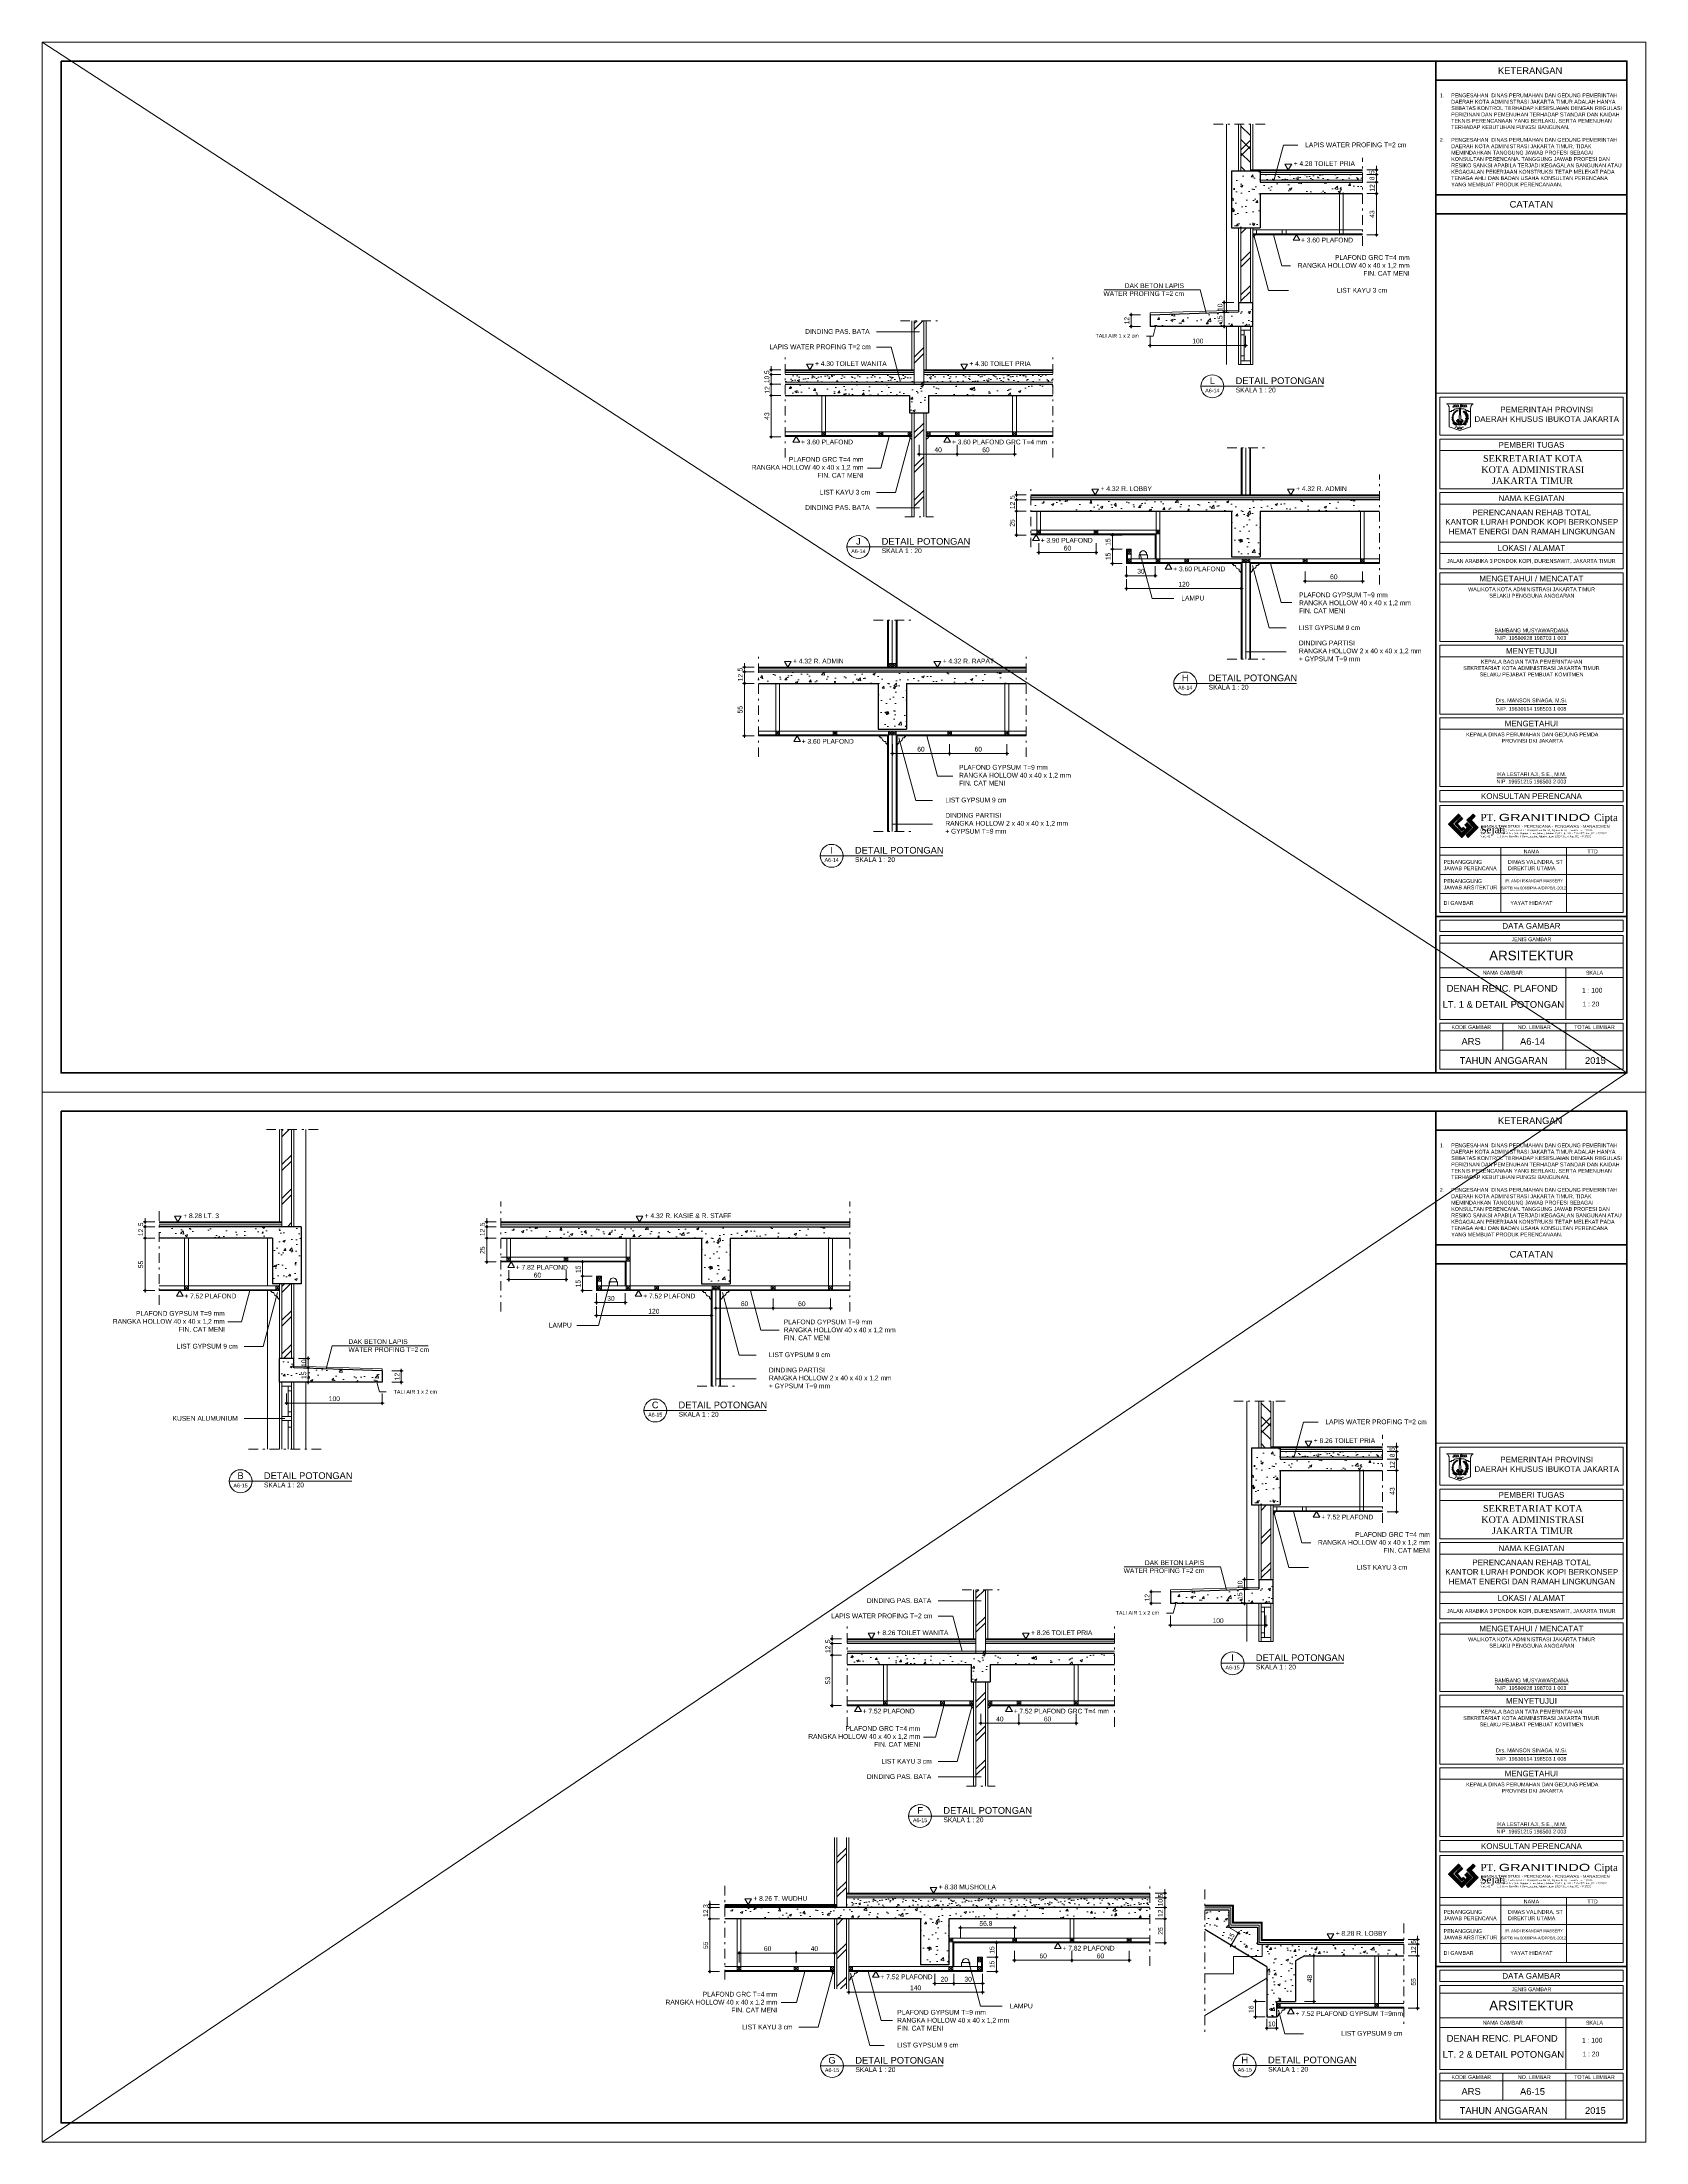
# Model space of a CAD drawing. Header units: millimetres. Extents: x -11 to 1625, y -267 to 195.
# Drawn here: x 561.7 to 645.7, y -17.7 to 92.3 of the extents above; entities that cross this region are included whole.
import ezdxf
from ezdxf.enums import TextEntityAlignment as Align

# ---------------------------------------------------------------- set-up
doc = ezdxf.new("R2010")
doc.units = ezdxf.units.MM
doc.linetypes.add('DASHDOT', pattern=[1, 0.5, -0.25, 0, -0.25])
for name, color, linetype, lineweight in [('ars', 11, 'Continuous', 5), ('blk', 1, 'Continuous', 30), ('GRS KOP', 1, 'Continuous', 35), ('kop', 7, 'Continuous', 20), ('kus', 63, 'Continuous', 15), ('lan', 7, 'Continuous', 15), ('logo', 7, 'Continuous', 50), ('not', 7, 'Continuous', 20), ('PARTISI', 190, 'Continuous', 9), ('pla', 213, 'Continuous', 15), ('tem', 5, 'Continuous', 20), ('u', 6, 'Continuous', 20)]:
    doc.layers.add(name, color=color, linetype=linetype, lineweight=lineweight)
doc.styles.add('BARU', font='complex.shx')
doc.styles.add('S', font='SIMPLEX', dxfattribs={"width": 1.1})
doc.styles.get("Standard").update_dxf_attribs({"font": 'ARIALUNI.TTF'})
doc.linetypes.add('BATTING', pattern='A,0.0001,-0.1,[134,ltypeshp.shx,S=0.1,R=0,X=-0.1,Y=0],-0.2,[134,ltypeshp.shx,S=0.1,R=180,X=0.1,Y=0],-0.1', length=0.4001)
doc.dimstyles.new('SK-20', dxfattribs={"dimtxt": 0.25, "dimasz": 0.1, "dimexe": 0.1, "dimexo": 0, "dimgap": 0.1, "dimtad": 1, "dimdec": 0, "dimlfac": 20, "dimzin": 12, "dimdsep": 46, "dimtxsty": 'Standard', "dimblk": 'BULAT', "dimcen": 0.1, "dimdle": 0.1, "dimclrd": 256, "dimclre": 256, "dimclrt": 256, "dimadec": 0, "dimazin": 3, "dimtfac": 1, "dimtdec": 0, "dimtix": 1, "dimtofl": 0, "dimtmove": 0, "dimatfit": 3, "dimldrblk": 'BULAT', "dimfxl": 0, "dimtolj": 1, "dimtzin": 0, "dimlwd": -1, "dimlwe": -1, "dimarcsym": 0})
pattern_1 = [(50, (271.6951, -57.7134), (1.2752927, -0.1115736), [0.13335, -1.46685]), (355, (271.6951, -57.7134), (-0.246704, 1.337398), [0.10668, -1.173484]), (100.45144, (271.8013, -57.7227), (1.0285887, 1.2258243), [0.11333, -1.2466317]), (46.1842, (271.695, -57.3578), (1.897553, -0.294296), [0.200025, -2.200275]), (96.63556, (271.8532, -57.3823), (1.661829, 1.731983), [0.169995, -1.869949]), (351.18415, (271.695, -57.3578), (1.661829, 1.731983), [0.16002, -1.760218]), (21, (271.8729, -57.4467), (1.0613007, -0.7158564), [0.13335, -1.46685]), (326, (271.8729, -57.4467), (0.432614, 1.289316), [0.10668, -1.17348]), (71.45144, (271.9613, -57.5064), (1.493915, 0.5734594), [0.11333, -1.2466296]), (37.5, (271.69507, -57.7134), (0.0216202, 0.5918853), [0, -1.159256, 0, -1.19126, 0, -1.177925]), (7.5, (271.6951, -57.7134), (0.4677376, 0.701264), [0, -0.679196, 0, -1.132586, 0, -0.448945]), (327.5, (271.29857, -57.7134), (0.9491342, -0.0401012), [0, -0.4445, 0, -1.38684, 0, -1.84023]), (317.5, (271.1208, -57.7134), (1.0369043, 0.1779854), [0, -0.57785, 0, -0.921004, 0, -1.30683])]
pattern_2 = [(50, (312.9276, 1.9773), (1.2752927, -0.1115736), [0.13335, -1.46685]), (355, (312.9276, 1.9773), (-0.246704, 1.337398), [0.10668, -1.173484]), (100.45144, (313.0338, 1.968), (1.0285887, 1.2258243), [0.11333, -1.2466317]), (46.1842, (312.9276, 2.333), (1.897553, -0.294296), [0.200025, -2.200275]), (96.63556, (313.0857, 2.3084), (1.661829, 1.731983), [0.169995, -1.869949]), (351.18415, (312.9276, 2.333), (1.661829, 1.731983), [0.16002, -1.760218]), (21, (313.1054, 2.244), (1.0613007, -0.7158564), [0.13335, -1.46685]), (326, (313.1054, 2.244), (0.432614, 1.289316), [0.10668, -1.17348]), (71.45144, (313.1938, 2.1844), (1.493915, 0.5734594), [0.11333, -1.2466296]), (37.5, (312.92757, 1.9773), (0.0216202, 0.5918853), [0, -1.159256, 0, -1.19126, 0, -1.177925]), (7.5, (312.9276, 1.9773), (0.4677376, 0.701264), [0, -0.679196, 0, -1.132586, 0, -0.448945]), (327.5, (312.53108, 1.9773), (0.9491342, -0.0401012), [0, -0.4445, 0, -1.38684, 0, -1.84023]), (317.5, (312.3533, 1.9773), (1.0369043, 0.1779854), [0, -0.57785, 0, -0.921004, 0, -1.30683])]
pattern_3 = [(50, (313.9859, -64.913), (1.2752927, -0.1115736), [0.13335, -1.46685]), (355, (313.9859, -64.913), (-0.246704, 1.337398), [0.10668, -1.173484]), (100.45144, (314.0922, -64.9222), (1.0285887, 1.2258243), [0.11333, -1.2466317]), (46.1842, (313.9859, -64.5573), (1.897553, -0.294296), [0.200025, -2.200275]), (96.63556, (314.144, -64.5819), (1.661829, 1.731983), [0.169995, -1.869949]), (351.18415, (313.9859, -64.5573), (1.661829, 1.731983), [0.16002, -1.760218]), (21, (314.1637, -64.6462), (1.0613007, -0.7158564), [0.13335, -1.46685]), (326, (314.1637, -64.6462), (0.432614, 1.289316), [0.10668, -1.17348]), (71.45144, (314.2521, -64.7059), (1.493915, 0.5734594), [0.11333, -1.2466296]), (37.5, (313.9859, -64.91295), (0.0216202, 0.5918853), [0, -1.159256, 0, -1.19126, 0, -1.177925]), (7.5, (313.9859, -64.91295), (0.4677376, 0.701264), [0, -0.679196, 0, -1.132586, 0, -0.448945]), (327.5, (313.5894, -64.91295), (0.9491342, -0.0401012), [0, -0.4445, 0, -1.38684, 0, -1.84023]), (317.5, (313.4116, -64.91295), (1.0369043, 0.1779854), [0, -0.57785, 0, -0.921004, 0, -1.30683])]

# ---------------------------------------------------------------- blocks, each defined once
blk = doc.blocks.new('logo granitindo baru')
at = {"layer": 'logo'}
for points in [[(1.03, 1.46), (0.92, 1.57), (0.37, 1.02), (1.1, 0.29), (1.65, 0.84), (1.39, 1.1), (1.28, 0.99), (1.42, 0.84), (1.1, 0.52), (0.59, 1.03)], [(1.72, 1.58), (1.38, 1.24), (1.77, 0.84), (1.34, 0.41), (1.45, 0.29), (2, 0.84), (1.61, 1.24), (1.83, 1.46)]]:
    blk.add_hatch(color=8, dxfattribs=at).paths.add_polyline_path(points)
blk.add_lwpolyline([(1.03, 1.46), (0.92, 1.57), (0.37, 1.02), (1.1, 0.29), (1.65, 0.84), (1.39, 1.1), (1.28, 0.99), (1.42, 0.84), (1.1, 0.52), (0.59, 1.03), (1.03, 1.46), (0.92, 1.57)], dxfattribs=at)
at = {"layer": 'logo', "lineweight": 13}
for points in [[(1.09, 1.4), (0.71, 1.03), (1.1, 0.64), (1.26, 0.79)], [(1.11, 1.38), (0.76, 1.03), (1.1, 0.68), (1.24, 0.82)], [(1.13, 1.36), (0.8, 1.03), (1.1, 0.73), (1.21, 0.84)], [(1.16, 1.33), (0.85, 1.03), (1.1, 0.77), (1.19, 0.86)]]:
    blk.add_lwpolyline(points, dxfattribs=at)
at = {"layer": 'logo', "lineweight": 0}
blk.add_lwpolyline([(1.72, 1.58), (1.38, 1.24), (1.77, 0.84), (1.34, 0.41), (1.45, 0.29), (2, 0.84), (1.61, 1.24), (1.83, 1.46), (1.72, 1.58)], dxfattribs=at)
at = {"layer": 'logo', "insert": (2.13, 1.59), "char_height": 0.4, "width": 7.6645, "attachment_point": 1}
blk.add_mtext('{\\fTimes New Roman|b0|i0|c0|p18;PT. \\fCityBlueprint|b0|i0|c2|p2;\\W1.5;GRANITINDO \\fTimes New Roman|b0|i0|c0|p18;\\W1;Cipta Sejati}', dxfattribs=at)
at = {"layer": 'logo', "insert": (2.13, 0.97), "char_height": 0.1, "attachment_point": 1}
blk.add_mtext_dynamic_manual_height_columns('{\\f@Arial Unicode MS|b0|i0|c0|p34;\\H1.4x;\\W1.2;KONSULTAN STUDI - PERENCANA - PENGAWAS - MANAJEMEN\\fTimes New Roman|b0|i0|c0|p18;\\P\\pt0.9;\\H0.71429x;\\W1;Domisili ^I: Gedung Graha Arsa Lt. 4 Jl.Siaga Raya No. 31, Pejaten Barat, Jakarta Selatan 12510\\PStudio I ^I: Jl. Batu I No. 36A, Pejaten Timur, Jakarta Selatan 12510 Tlp. 021 - 71082879 Fax. 021 - 7972072\\PStudio II          : Jl. Sawo Raya No. 4 Rawamangun, Jakarta Timur 13220 Telp / Fax. 021 - 4717152}', width=9.5694, gutter_width=0, heights=[1.67], dxfattribs=at)
blk = doc.blocks.new('kop')
at = {"layer": 'ars'}
for p, q in [((74.52, 35.6), (74.5, 35.61)), ((74.53, 35.6), (74.54, 35.58)), ((74.58, 35.53), (74.55, 35.54)), ((74.58, 35.53), (74.58, 35.56)), ((74.6, 35.47), (74.61, 35.46)), ((74.61, 35.47), (74.61, 35.45)), ((74.63, 35.37), (74.61, 35.39)), ((74.62, 35.2), (74.61, 35.23)), ((74.62, 35.2), (74.64, 35.22)), ((74.63, 35.37), (74.64, 35.39)), ((74.63, 35.29), (74.64, 35.27)), ((74.64, 35.3), (74.64, 35.29)), ((74.47, 34.99), (74.5, 34.99)), ((74.54, 35.05), (74.54, 35.08)), ((74.55, 35.07), (74.58, 35.08))]:
    blk.add_line(p, q, dxfattribs=at)
for centre, radius, start, end in [((73.91, 35.36), 0.061, 172.3995, 236.8608), ((73.82, 35.25), 0.061, 2.2926, 66.7539), ((73.9, 35.31), 0.061, 182.2926, 246.7539), ((73.83, 35.19), 0.061, 12.6628, 77.1241), ((73.9, 35.26), 0.061, 192.6628, 257.1241), ((73.81, 35.32), 0.061, 352.3995, 56.8608), ((73.91, 35.23), 0.061, 200.2151, 264.6765), ((73.84, 35.14), 0.061, 20.2151, 84.6765), ((73.82, 35.38), 0.061, 344.619, 49.0804), ((73.92, 35.41), 0.061, 164.619, 229.0804), ((74.28, 35.31), 0.405, 114.0856, 237.6325), ((73.92, 35.46), 0.0488, 158.8649, 223.3262), ((73.93, 35.32), 0.061, 120.6799, 185.1412), ((73.84, 35.36), 0.061, 300.6799, 5.1412), ((73.94, 35.27), 0.061, 130.573, 195.0343), ((73.84, 35.44), 0.0488, 338.8649, 43.3262), ((73.85, 35.42), 0.061, 292.8994, 357.3608), ((73.94, 35.37), 0.061, 112.8994, 177.3608), ((73.84, 35.3), 0.061, 310.573, 15.0343), ((73.94, 35.23), 0.061, 140.9432, 205.4045), ((73.94, 35.49), 0.0488, 150.2996, 214.761), ((73.87, 35.47), 0.0488, 287.1453, 351.6066), ((73.94, 35.42), 0.0488, 107.1453, 171.6066), ((73.84, 35.24), 0.061, 320.9432, 25.4045), ((73.86, 35.49), 0.0488, 330.2996, 34.761), ((73.95, 35.45), 0.0488, 98.58, 163.0414), ((73.89, 35.51), 0.0488, 278.58, 343.0414), ((73.85, 35.2), 0.061, 320.9432, 25.4045), ((73.96, 35.19), 0.061, 140.9432, 205.4045), ((73.96, 35.53), 0.0488, 145.7989, 210.2603), ((73.88, 35.53), 0.0488, 325.7989, 30.2603), ((73.92, 35.55), 0.0488, 274.0793, 338.5407), ((73.96, 35.49), 0.0488, 94.0793, 158.5407), ((73.99, 35.56), 0.0488, 139.3679, 203.8292), ((73.9, 35.57), 0.0488, 319.3679, 23.8292), ((73.98, 35.52), 0.0488, 87.6483, 152.1096), ((73.94, 35.59), 0.0488, 267.6483, 332.1096), ((74.01, 35.59), 0.0488, 133.8416, 198.303), ((73.93, 35.61), 0.0488, 313.8416, 18.303), ((74.01, 35.55), 0.0488, 82.122, 146.5834), ((73.97, 35.62), 0.0488, 262.122, 326.5834), ((74.04, 35.61), 0.0439, 126.6239, 191.0853), ((73.97, 35.64), 0.0439, 306.6239, 11.0853), ((74, 35.65), 0.0439, 254.9043, 319.3657), ((74.03, 35.57), 0.0439, 74.9043, 139.3657), ((74, 35.66), 0.0352, 303.961, 8.4223), ((74.05, 35.63), 0.0352, 123.961, 188.4223), ((74.04, 35.6), 0.0352, 72.2414, 136.7027), ((74.03, 35.66), 0.0352, 252.2414, 316.7027), ((74.03, 35.68), 0.0352, 297.7406, 2.2019), ((74.08, 35.65), 0.0352, 117.7406, 182.2019), ((74.07, 35.62), 0.0352, 66.021, 130.4823), ((74.06, 35.68), 0.0352, 246.021, 310.4823), ((74.1, 35.66), 0.0281, 113.4007, 177.862), ((74.06, 35.69), 0.0281, 293.4007, 357.862), ((74.09, 35.64), 0.0281, 61.6811, 126.1424), ((74.08, 35.69), 0.0281, 241.6811, 306.1424), ((74.08, 35.7), 0.0281, 293.4007, 357.862), ((74.12, 35.67), 0.0281, 113.4007, 177.862), ((74.11, 35.65), 0.0281, 61.6811, 126.1424), ((74.11, 35.7), 0.0281, 241.6811, 306.1424), ((74.12, 35.71), 0.0281, 260.9368, 325.3982), ((74.14, 35.67), 0.0281, 80.9368, 145.3982), ((74.48, 35.67), 0.0613, 235.5154, 280.6207), ((74.23, 35.31), 0.405, 302.3675, 44.4851), ((74.45, 35.61), 0.0507, 1.4248, 71.624), ((74.59, 35.65), 0.0795, 151.1819, 225.9956), ((74.54, 35.6), 0.0613, 235.5154, 280.6207), ((74.46, 35.63), 0.0795, 331.1819, 45.9956), ((74.5, 35.54), 0.0507, 1.4248, 71.624), ((74.53, 35.44), 0.0795, 20.9123, 95.7261), ((74.59, 35.55), 0.0795, 200.9123, 275.7261), ((74.61, 35.6), 0.0507, 162.5946, 232.7938), ((74.64, 35.19), 0.0795, 153.0891, 227.9029), ((74.62, 35.45), 0.0613, 217.2288, 262.3342), ((74.63, 35.29), 0.0613, 205.6201, 250.7254), ((74.52, 35.16), 0.0795, 333.0891, 47.9029), ((74.54, 35.6), 0.0613, 313.598, 358.7033), ((74.55, 35.3), 0.0795, 351.1641, 65.9779), ((74.66, 35.36), 0.0795, 171.1641, 245.9779), ((74.68, 35.5), 0.0795, 133.1999, 208.0136), ((74.57, 35.4), 0.0507, 343.1383, 53.3375), ((74.56, 35.25), 0.0507, 331.5296, 41.7288), ((74.6, 35.23), 0.0795, 271.02, 345.8338), ((74.68, 35.13), 0.0795, 91.02, 165.8338), ((74.56, 35.52), 0.0795, 313.1999, 28.0136), ((74.68, 35.43), 0.0507, 150.0679, 220.2671), ((74.61, 35.45), 0.0613, 301.0712, 346.1766), ((74.61, 35.38), 0.0795, 293.3027, 8.1164), ((74.72, 35.32), 0.0795, 113.3027, 188.1164), ((74.69, 35.24), 0.0507, 128.2781, 198.4773), ((74.63, 35.29), 0.0613, 279.2815, 324.3868), ((73.92, 35.18), 0.061, 206.1601, 270.6214), ((73.87, 35.09), 0.061, 26.1601, 90.6214), ((73.94, 35.14), 0.061, 208.508, 272.9693), ((73.89, 35.05), 0.061, 28.508, 92.9693), ((73.97, 35.15), 0.061, 146.9028, 211.3642), ((73.92, 35.01), 0.061, 40.0311, 104.4924), ((73.95, 35.11), 0.061, 220.0311, 284.4924), ((73.87, 35.15), 0.061, 326.9028, 31.3642), ((73.96, 34.98), 0.061, 49.2006, 113.662), ((73.97, 35.08), 0.061, 229.2006, 293.662), ((74, 35.12), 0.061, 146.6953, 211.1566), ((73.89, 35.12), 0.061, 326.6953, 31.1566), ((74.02, 35.08), 0.061, 144.8635, 209.3249), ((73.92, 35.09), 0.061, 324.8635, 29.3249), ((73.99, 34.95), 0.061, 44.4223, 108.8836), ((74.01, 35.05), 0.061, 224.4223, 288.8836), ((74.05, 35.05), 0.061, 144.4903, 208.9516), ((73.95, 35.06), 0.061, 324.4903, 28.9516), ((74.08, 35.03), 0.061, 156.1803, 220.6416), ((73.98, 35.02), 0.061, 336.1803, 40.6416), ((74.57, 35.05), 0.0795, 137.1076, 211.9214), ((74.44, 35.06), 0.0795, 317.1076, 31.9214), ((74.55, 34.97), 0.0507, 83.4432, 153.6424), ((74.54, 35.04), 0.0613, 234.4466, 279.5519), ((74.58, 35.12), 0.0613, 176.9872, 222.0926), ((74.57, 34.99), 0.0612, 69.8962, 144.7099), ((74.54, 35.09), 0.0612, 249.8962, 324.7099), ((74.51, 35.12), 0.0507, 302.8967, 13.0959), ((74.63, 35.08), 0.0507, 106.5818, 176.781), ((74.59, 35.14), 0.0613, 257.5851, 302.6905)]:
    blk.add_arc(centre, radius, start, end, dxfattribs=at)
at = {"layer": 'ars', "color": 11}
for centre, radius, start, end in [((74.42, 35.02), 0.0507, 284.779, 354.9783), ((74.49, 35), 0.0613, 158.8696, 203.9749), ((74.44, 34.99), 0.016, 270, 302.3675)]:
    blk.add_arc(centre, radius, start, end, dxfattribs=at)
at = {"layer": 'ars'}
for points, start_tangent, end_tangent in [([(74.46, 35.65), (74.47, 35.63), (74.45, 35.62), (74.43, 35.62), (74.43, 35.64), (74.44, 35.66), (74.44, 35.67), (74.46, 35.66), (74.46, 35.65)], (0.714442, -0.699695), (0.714442, -0.699695)), ([(74.52, 35.58), (74.52, 35.56), (74.51, 35.55), (74.49, 35.55), (74.48, 35.57), (74.5, 35.59), (74.5, 35.6), (74.52, 35.59), (74.52, 35.58)], (0.714442, -0.699695), (0.714442, -0.699695)), ([(74.59, 35.43), (74.59, 35.42), (74.57, 35.41), (74.55, 35.42), (74.56, 35.43), (74.58, 35.45), (74.58, 35.46), (74.6, 35.45), (74.59, 35.43)], (0.458819, -0.88853), (0.458819, -0.88853)), ([(74.6, 35.28), (74.59, 35.26), (74.57, 35.26), (74.55, 35.27), (74.56, 35.28), (74.58, 35.3), (74.59, 35.3), (74.6, 35.29), (74.6, 35.28)], (0.270637, -0.962681), (0.270637, -0.962681)), ([(74.57, 35.61), (74.58, 35.59), (74.6, 35.6), (74.61, 35.61), (74.6, 35.63), (74.58, 35.63), (74.56, 35.63), (74.56, 35.61), (74.57, 35.61)], (0.149901, -0.988701), (0.149901, -0.988701)), ([(74.64, 35.44), (74.65, 35.43), (74.67, 35.43), (74.69, 35.45), (74.68, 35.46), (74.65, 35.47), (74.64, 35.47), (74.64, 35.45), (74.64, 35.44)], (-0.068112, -0.997678), (-0.068112, -0.997678)), ([(74.66, 35.27), (74.66, 35.25), (74.68, 35.25), (74.7, 35.26), (74.7, 35.27), (74.68, 35.29), (74.67, 35.3), (74.66, 35.28), (74.66, 35.27)], (-0.433585, -0.901113), (-0.433585, -0.901113)), ([(74.46, 35.01), (74.45, 35), (74.43, 35.02), (74.43, 35.04), (74.44, 35.04), (74.47, 35.04), (74.48, 35.03), (74.47, 35.02), (74.46, 35.01)], (-0.515761, -0.856733), (-0.515761, -0.856733)), ([(74.55, 35.13), (74.54, 35.11), (74.52, 35.12), (74.51, 35.14), (74.52, 35.15), (74.55, 35.15), (74.56, 35.15), (74.56, 35.13), (74.55, 35.13)], (-0.223771, -0.974642), (-0.223771, -0.974642)), ([(74.55, 35.01), (74.54, 35), (74.55, 34.98), (74.57, 34.97), (74.58, 34.99), (74.57, 35.01), (74.57, 35.02), (74.55, 35.02), (74.55, 35.01)], (-0.942817, -0.33331), (-0.942817, -0.33331)), ([(74.61, 35.12), (74.61, 35.1), (74.62, 35.09), (74.64, 35.09), (74.65, 35.1), (74.64, 35.13), (74.63, 35.14), (74.61, 35.13), (74.61, 35.12)], (-0.735998, -0.676983), (-0.735998, -0.676983))]:
    blk.add_spline(points, degree=3, dxfattribs=dict(at, start_tangent=start_tangent, end_tangent=end_tangent))
for points in [[(74.45, 34.97), (74.47, 34.97), (74.52, 34.97), (74.56, 34.95)], [(74.45, 34.97), (74.47, 34.96), (74.52, 34.95), (74.56, 34.95)]]:
    blk.add_spline(points, degree=3, dxfattribs=at)
at = {"layer": 'GRS KOP'}
for p, q in [((73, 1), (73, 54)), ((83, 1), (83, 54)), ((73, 53), (83, 53)), ((73, 47), (83, 47)), ((73, 46), (83, 46)), ((73, 9.2), (83, 9.2))]:
    blk.add_line(p, q, dxfattribs=at)
blk.add_lwpolyline([(1, 54), (83, 54), (83, 1), (1, 1)], close=True, dxfattribs=at)
at = {"layer": 'kop', "color": 7}
for p, q in [((84, 55), (0, 55)), ((0, 55), (0, 0)), ((84, 55), (84, 0)), ((84, 55), (84, 0)), ((74.12, 35.23), (74.12, 35.23)), ((74.12, 35.23), (74.13, 35.23)), ((74.12, 35.23), (74.21, 35.23)), ((74.21, 35.69), (74.3, 35.69)), ((74.23, 35.67), (74.21, 35.23)), ((74.24, 35.7), (74.27, 35.7)), ((74.28, 35.67), (74.3, 35.23)), ((74.3, 35.23), (74.39, 35.23)), ((74.38, 35.23), (74.39, 35.23)), ((74.39, 35.23), (74.39, 35.23)), ((74.08, 35.17), (74.12, 35.17)), ((74.08, 35.17), (74.1, 35.09)), ((74.1, 35.09), (74.41, 35.09)), ((74.12, 35.17), (74.13, 35.13)), ((74.13, 35.13), (74.38, 35.13)), ((74.2, 35.15), (74.24, 35.15)), ((74.27, 35.15), (74.31, 35.15)), ((74.38, 35.13), (74.39, 35.17)), ((74.39, 35.17), (74.43, 35.17)), ((74.41, 35.09), (74.43, 35.17)), ((0, 0), (84, 0))]:
    blk.add_line(p, q, dxfattribs=at)
at = {"layer": 'kop'}
for p, q in [((83, 36.6), (73, 36.6)), ((73.2, 34.4), (73.2, 36.4)), ((82.8, 36.4), (73.2, 36.4)), ((82.8, 34.4), (82.8, 36.4)), ((82.8, 34.4), (73.2, 34.4)), ((73.2, 31.6), (73.2, 34.2)), ((82.8, 34.2), (73.2, 34.2)), ((82.8, 31.6), (82.8, 34.2)), ((82.8, 33.6), (73.2, 33.6)), ((82.8, 31.6), (73.2, 31.6)), ((73.2, 27.4), (73.2, 31.4)), ((82.8, 31.4), (73.2, 31.4)), ((82.8, 27.4), (82.8, 31.4)), ((82.8, 30.8), (73.2, 30.8)), ((82.8, 28.8), (73.2, 28.8)), ((82.8, 28.2), (73.2, 28.2)), ((82.8, 27.4), (73.2, 27.4)), ((73.2, 23.6), (73.2, 27.2)), ((82.8, 27.2), (73.2, 27.2)), ((82.8, 26.6), (73.2, 26.6)), ((82.8, 23.6), (82.8, 27.2)), ((82.8, 23.6), (73.2, 23.6)), ((73.2, 19.8), (73.2, 23.4)), ((82.8, 23.4), (73.2, 23.4)), ((76.09, 23.98), (79.93, 23.98)), ((82.8, 19.8), (82.8, 23.4)), ((82.8, 22.8), (73.2, 22.8)), ((76.13, 20.3), (79.86, 20.3)), ((82.8, 19.8), (73.2, 19.8)), ((73.2, 16), (73.2, 19.6)), ((82.8, 19.6), (73.2, 19.6)), ((82.8, 19), (73.2, 19)), ((82.8, 16), (82.8, 19.6)), ((82.8, 16), (73.2, 16)), ((73.2, 9.4), (73.2, 15)), ((82.8, 15), (73.2, 15)), ((82.8, 9.4), (82.8, 15)), ((82.8, 12.8), (73.2, 12.8)), ((82.8, 12.4), (73.2, 12.4)), ((73.2, 12.4), (73.2, 11.4)), ((76.4, 9.4), (76.4, 12.8)), ((79.84, 9.4), (79.84, 12.8)), ((82.8, 11.4), (73.2, 11.4)), ((82.8, 10.4), (73.2, 10.4)), ((82.8, 9.4), (73.2, 9.4)), ((73.2, 7.8), (82.8, 7.8)), ((73.2, 6.5), (82.8, 6.5)), ((73.2, 6), (82.8, 6)), ((79.8, 3.8), (79.8, 6.5)), ((76.5, 2.2), (76.5, 3.6)), ((79.8, 1.2), (79.8, 3.6)), ((73.2, 3.2), (82.8, 3.2)), ((73.2, 2.2), (82.8, 2.2))]:
    blk.add_line(p, q, dxfattribs=at)
at = {"layer": 'kop', "color": 5}
for p, q in [((74.95, 36.05), (73.56, 36.05)), ((73.7, 35.81), (73.7, 34.85)), ((73.7, 35.65), (73.82, 35.65)), ((73.82, 35.69), (73.82, 35.65)), ((73.82, 35.69), (73.94, 35.69)), ((73.94, 35.73), (73.94, 35.69)), ((74.57, 35.73), (74.57, 35.69)), ((74.69, 35.69), (74.57, 35.69)), ((74.69, 35.69), (74.69, 35.65)), ((74.81, 35.65), (74.69, 35.65)), ((74.81, 35.81), (74.81, 34.85)), ((73.7, 34.85), (74.25, 34.65)), ((74.23, 34.95), (74.17, 35.02)), ((74.25, 34.99), (74.2, 35.05)), ((74.23, 34.95), (74.21, 34.93)), ((74.25, 34.99), (74.31, 35.05)), ((74.25, 34.65), (74.81, 34.85)), ((74.28, 34.95), (74.34, 35.02)), ((74.28, 34.95), (74.3, 34.93))]:
    blk.add_line(p, q, dxfattribs=at)
at = {"layer": 'kop', "color": 7}
for points in [[(74.24, 35.7), (74.23, 35.7), (74.23, 35.7), (74.23, 35.71), (74.23, 35.71), (74.23, 35.71), (74.23, 35.72), (74.23, 35.72), (74.23, 35.72), (74.23, 35.72), (74.23, 35.73), (74.23, 35.73), (74.23, 35.73), (74.23, 35.73), (74.23, 35.74), (74.23, 35.74), (74.23, 35.74), (74.23, 35.74), (74.23, 35.75), (74.23, 35.75), (74.24, 35.75), (74.24, 35.76), (74.24, 35.76), (74.25, 35.77), (74.25, 35.78)], [(74.27, 35.7), (74.28, 35.7), (74.28, 35.7), (74.28, 35.71), (74.28, 35.71), (74.28, 35.71), (74.28, 35.72), (74.28, 35.72), (74.28, 35.72), (74.28, 35.72), (74.28, 35.73), (74.28, 35.73), (74.28, 35.73), (74.28, 35.73), (74.28, 35.74), (74.28, 35.74), (74.28, 35.74), (74.28, 35.74), (74.28, 35.75), (74.28, 35.75), (74.27, 35.75), (74.27, 35.76), (74.27, 35.76), (74.26, 35.77), (74.25, 35.78)]]:
    blk.add_lwpolyline(points, dxfattribs=at)
at = {"layer": 'kop', "color": 1}
blk.add_lwpolyline([(74.07, 34.97), (74.44, 34.97)], close=True, dxfattribs=at)
at = {"layer": 'kop', "color": 5}
for points in [[(74.21, 34.97), (74.18, 34.93)], [(74.3, 34.97), (74.33, 34.93)]]:
    blk.add_lwpolyline(points, dxfattribs=at)
at = {"layer": 'kop'}
for points in [[(73.2, 15.2), (82.8, 15.2), (82.8, 15.8), (73.2, 15.8)], [(73.2, 8.4), (82.8, 8.4), (82.8, 9), (73.2, 9)], [(73.2, 3.8), (82.8, 3.8), (82.8, 8.2), (73.2, 8.2)], [(73.2, 1.2), (82.8, 1.2), (82.8, 3.6), (73.2, 3.6)]]:
    blk.add_lwpolyline(points, close=True, dxfattribs=at)
blk.add_lwpolyline([(76.19, 16.45), (79.83, 16.45)], dxfattribs=at)
at = {"layer": 'kop', "color": 5}
for centre, radius, start, end in [((73.42, 35.81), 0.276, 0, 60.5129), ((73.98, 35.73), 0.04, 90, 180), ((74.53, 35.73), 0.04, 0, 90), ((75.09, 35.81), 0.276, 119.4871, 180), ((74.19, 35.03), 0.02, 36.8699, 216.8699), ((74.32, 35.03), 0.02, 323.1301, 143.1301)]:
    blk.add_arc(centre, radius, start, end, dxfattribs=at)
at = {"layer": 'kop', "color": 7}
for centre, radius, start, end in [((74.08, 35.12), 0.12, 15, 65.3894), ((74.2, 35.66), 0.0283, 15, 75), ((74.31, 35.66), 0.0283, 105, 165), ((74.43, 35.12), 0.12, 114.6106, 165), ((74.25, 35.15), 0.02, 0, 180)]:
    blk.add_arc(centre, radius, start, end, dxfattribs=at)
at = {"layer": 'kop', "color": 1}
blk.add_arc((74.07, 34.99), 0.016, 237.6325, 270, dxfattribs=at)
at = {"layer": 'kop', "color": 5}
for points in [[(74.25, 35.83), (74.23, 35.81), (74.2, 35.79), (74.12, 35.78), (74.05, 35.78), (73.98, 35.77)], [(74.25, 35.83), (74.28, 35.81), (74.31, 35.79), (74.39, 35.78), (74.46, 35.78), (74.53, 35.77)], [(74.02, 34.99), (74.01, 34.98), (73.97, 34.99), (73.92, 35.01), (73.89, 35.04)], [(74.04, 34.97), (74.02, 34.97), (74, 34.96), (73.96, 34.96), (73.93, 34.96)], [(74.08, 34.97), (74.07, 34.96), (74.03, 34.95), (74.01, 34.95), (73.99, 34.95)], [(74.01, 34.81), (74.09, 34.84), (74.16, 34.81), (74.25, 34.83), (74.33, 34.81), (74.4, 34.83), (74.45, 34.82)], [(74.12, 34.97), (74.1, 34.96), (74.09, 34.95), (74.05, 34.93), (74.03, 34.94)], [(74.11, 34.98), (74.08, 34.99), (74.07, 34.99), (74.05, 34.99)], [(74.12, 34.97), (74.11, 35), (74.08, 35.02), (74.08, 35.03)], [(74.12, 34.75), (74.16, 34.76), (74.2, 34.74), (74.25, 34.75), (74.3, 34.74), (74.33, 34.76), (74.36, 34.75)]]:
    blk.add_spline(points, degree=3, dxfattribs=at)
at = {"xscale": 0.9500000000000455, "yscale": 0.9500000000000455, "zscale": 0.9500000000000455}
blk.add_blockref('logo granitindo baru', (73.31, 13.06), dxfattribs=at)
at = {"layer": 'kop'}
for s, height, p in [('KETERANGAN ', 0.35, (78, 53.5)), ('CATATAN', 0.35, (78, 46.5)), ('DAERAH KHUSUS IBUKOTA JAKARTA', 0.3, (78.8, 35.25)), ('PEMERINTAH PROVINSI', 0.3, (78.8, 35.75)), ('PEMBERI TUGAS', 0.3, (78, 33.9)), ('NAMA KEGIATAN', 0.3, (78, 31.1)), ('LOKASI / ALAMAT', 0.3, (78, 28.5)), ('JALAN ARABIKA 3 PONDOK KOPI, DURENSAWIT, JAKARTA TIMUR', 0.2, (77.99, 27.8)), ('MENGETAHUI / MENCATAT', 0.3, (78, 26.9)), ('BAMBANG MUSYAWARDANA', 0.1993, (78.01, 24.18)), ('NIP. 19580928 198703 1 003', 0.1993, (78.01, 23.78)), ('MENYETUJUI', 0.3, (78, 23.1)), ('Drs. MANSON SINAGA, M.Si.', 0.1993, (78.01, 20.5)), ('NIP. 19630114 198503 1 008', 0.1993, (78.01, 20.07)), ('MENGETAHUI', 0.3, (78, 19.3)), ('IKA LESTARI AJI, S.E., M.M.', 0.2, (78, 16.63)), ('KONSULTAN PERENCANA', 0.3, (78, 15.5)), ('NIP. 19651215 198503 2 003', 0.2, (78, 16.26)), ('NAMA', 0.2, (78, 12.6)), ('TTD', 0.2, (81.2, 12.6)), ('DATA GAMBAR', 0.3, (78, 8.7)), ('JENIS GAMBAR', 0.2, (78, 8)), ('ARSITEKTUR', 0.5, (78, 7.15)), ('NAMA GAMBAR', 0.2, (76.5, 6.25)), ('SKALA', 0.2, (81.3, 6.25)), ('KODE GAMBAR', 0.2, (74.85, 3.4)), ('NO. LEMBAR', 0.2, (78.15, 3.4)), ('TOTAL LEMBAR', 0.2, (81.3, 3.4)), ('ARS', 0.35, (74.84, 2.65)), ('TAHUN ANGGARAN', 0.35, (76.55, 1.65)), ('2015', 0.35, (81.35, 1.65))]:
    blk.add_text(s, height=height, dxfattribs=at).set_placement(p, align=Align.MIDDLE)
at = {"layer": 'kop', "color": 5, "style": 'BARU', "width": 0.9}
blk.add_text('JAYA RAYA', height=0.12, dxfattribs=at).set_placement((74.25, 35.93), align=Align.MIDDLE)
at = {"layer": 'kop'}
blk.add_text('SIPTB No.0066/P/A-A/DPPB/1-2012', height=0.15, dxfattribs=at).set_placement((78.12, 10.61), align=Align.CENTER)
for s, insert, char_height, width, attachment_point in [('\\pi-0.6,l0.6,t0.6;1.^IPENGESAHAN  DINAS PERUMAHAN DAN GEDUNG PEMERINTAH DAERAH KOTA ADMINISTRASI JAKARTA TIMUR ADALAH HANYA SEBATAS KONTROL TERHADAP KESESUAIAN DENGAN REGULASI PERIZINAN DAN PEMENUHAN TERHADAP STANDAR DAN KAIDAH TEKNIS PERENCANAAN YANG BERLAKU, SERTA PEMENUHAN TERHADAP KEBUTUHAN FUNGSI BANGUNAN.\\P\\P2.^IPENGESAHAN  DINAS PERUMAHAN DAN GEDUNG PEMERINTAH DAERAH KOTA ADMINISTRASI JAKARTA TIMUR, TIDAK MEMINDAHKAN TANGGUNG JAWAB PROFESI SEBAGAI KONSULTAN PERENCANA. TANGGUNG JAWAB PROFESI DAN RESIKO SANKSI APABILA TERJADI KEGAGALAN BANGUNAN ATAU KEGAGALAN PEKERJAAN KONSTRUKSI TETAP MELEKAT PADA TENAGA AHLI DAN BADAN USAHA KONSULTAN PERENCANA YANG MEMBUAT PRODUK PERENCANAAN.', (73.2, 49.87), 0.2, 9.6, 4), ('PENANGGUNG\\PJAWAB PERENCANA', (73.4, 12.15), 0.2, 8.3306, 1), ('DIMAS VALINDRA, ST\\PDIREKTUR UTAMA', (76.77, 12.15), 0.2, 8.165, 1), ('PENANGGUNG\\PJAWAB ARSITEKTUR', (73.4, 11.15), 0.2, 8.7921, 1), ('IR. ANDI ISKANDAR MASSERY', (76.61, 11.14), 0.15, 4.0426, 1), ('DI GAMBAR', (73.4, 10), 0.2, 7.5977, 1)]:
    blk.add_mtext(s, dxfattribs=dict(at, insert=insert, char_height=char_height, width=width, attachment_point=attachment_point))
at = {"layer": 'kop', "attachment_point": 1, "style": 'BARU'}
for s, width, insert, char_height in [('\\pi1.4375;{\\fRomantic|b0|i0|c2|p2;SEKRETARIAT KOTA\\P\\pi1.3461;KOTA ADMINISTRASI\\P\\pi1.9027;JAKARTA TIMUR}', 7.9494, (74.03, 33.36), 0.35), ('\\pi0.65609;{\\fArial|b0|i0|c0|p34;WALIKOTA KOTA ADMINISTRASI JAKARTA TIMUR\\P\\pi1.7645;SELAKU PENGGUNA ANGGARAN}', 7.9494, (74.03, 26.43), 0.2), ('\\pi1.5072;{\\fArial|b0|i0|c0|p34;KEPALA BAGIAN TATA PEMERINTAHAN\\P\\pi0.57794;SEKRETARIAT KOTA ADMINISTRASI JAKARTA TIMUR\\P\\pi1.4412;SELAKU PEJABAT PEMBUAT KOMITMEN}', 8.2808, (73.85, 22.64), 0.2), ('\\pi1.1521;{\\fArial|b0|i0|c0|p34;KEPALA DINAS PERUMAHAN DAN GEDUNG PEMDA\\P\\pi3.0079;PROVINSI DKI JAKARTA}', 9.2084, (73.43, 18.83), 0.2)]:
    blk.add_mtext_dynamic_manual_height_columns(s, width=width, gutter_width=1.5, heights=[0], dxfattribs=dict(at, insert=insert, char_height=char_height))
at = {"layer": 'kop', "insert": (73.46, 30.51), "char_height": 0.3, "attachment_point": 1}
blk.add_mtext_dynamic_manual_height_columns('\\pi1.446;PERENCANAAN REHAB TOTAL \\P\\pi0.026798;KANTOR LURAH PONDOK KOPI BERKONSEP \\P\\pi0.21087;HEMAT ENERGI DAN RAMAH LINGKUNGAN', width=9.0636, gutter_width=1.5, heights=[0], dxfattribs=at)
at = {"layer": 'kop', "style": 'BARU', "flags": 4}
for p, height in [((73.8, 5.4), 0.35), ((73.8, 4.9), 0.35), ((73.8, 4.4), 0.35), ((80.3, 5.38), 0.25), ((80.3, 4.88), 0.25), ((80.3, 4.38), 0.25)]:
    blk.add_attdef('-', p, '', height=height, dxfattribs=at)
at = {"layer": 'kop', "flags": 4}
for tag, p in [('AR-00', (78.06, 2.65)), ('00', (81.24, 2.65))]:
    blk.add_attdef(tag, text='', height=0.35, dxfattribs=at).set_placement(p, align=Align.MIDDLE)
blk = doc.blocks.new('BULAT')
for p, q in [((-1, 0), (1, 0)), ((0, -1), (0, 1))]:
    blk.add_line(p, q)
blk.add_circle((0, 0), 0.5)
blk = doc.blocks.new('*D2942')
at = {"layer": 'Defpoints', "color": 0, "ltscale": 0.15}
for p in [(618.54, 64.13), (624.54, 64.13), (618.54, 63.63)]:
    blk.add_point(p, dxfattribs=at)
at = {"layer": 'u', "ltscale": 0.15}
for p, q in [((618.54, 64.13), (618.54, 63.53)), ((624.54, 64.13), (624.54, 63.53)), ((624.44, 63.63), (618.64, 63.63))]:
    blk.add_line(p, q, dxfattribs=at)
at = {"layer": 'u', "ltscale": 0.15, "xscale": 0.1, "yscale": 0.1, "zscale": 0.1, "rotation": 180}
blk.add_blockref('BULAT', (618.54, 63.63), dxfattribs=at)
at = {"layer": 'u', "ltscale": 0.15, "xscale": 0.1, "yscale": 0.1, "zscale": 0.1}
blk.add_blockref('BULAT', (624.54, 63.63), dxfattribs=at)
at = {"layer": 'u', "ltscale": 0.15, "insert": (621.54, 63.86), "char_height": 0.25, "attachment_point": 5}
blk.add_mtext('\\A1;120', dxfattribs=at)
blk = doc.blocks.new('*D2943')
at = {"layer": 'Defpoints', "color": 0, "ltscale": 0.15}
for p in [(617.8, 64.94), (618.3, 65.69), (618.3, 64.94)]:
    blk.add_point(p, dxfattribs=at)
at = {"layer": 'u', "ltscale": 0.15}
for p, q in [((618.3, 65.69), (617.7, 65.69)), ((618.3, 64.94), (617.7, 64.94)), ((617.8, 65.59), (617.8, 65.04))]:
    blk.add_line(p, q, dxfattribs=at)
at = {"layer": 'u', "ltscale": 0.15, "xscale": 0.1, "yscale": 0.1, "zscale": 0.1}
for p, rotation in [((617.8, 65.69), 90), ((617.8, 64.94), 270)]:
    blk.add_blockref('BULAT', p, dxfattribs=dict(at, rotation=rotation))
at = {"layer": 'u', "ltscale": 0.15, "insert": (617.57, 65.32), "char_height": 0.25, "attachment_point": 5, "rotation": 90}
blk.add_mtext('\\A1;15', dxfattribs=at)
blk = doc.blocks.new('*D2944')
at = {"layer": 'Defpoints', "color": 0, "ltscale": 0.15}
for p in [(618.3, 66.44), (617.8, 65.69), (618.3, 65.69)]:
    blk.add_point(p, dxfattribs=at)
at = {"layer": 'u', "ltscale": 0.15}
for p, q in [((618.3, 66.44), (617.7, 66.44)), ((617.8, 66.34), (617.8, 65.79)), ((618.3, 65.69), (617.7, 65.69))]:
    blk.add_line(p, q, dxfattribs=at)
at = {"layer": 'u', "ltscale": 0.15, "xscale": 0.1, "yscale": 0.1, "zscale": 0.1}
for p, rotation in [((617.8, 66.44), 90), ((617.8, 65.69), 270)]:
    blk.add_blockref('BULAT', p, dxfattribs=dict(at, rotation=rotation))
at = {"layer": 'u', "ltscale": 0.15, "insert": (617.57, 66.07), "char_height": 0.25, "attachment_point": 5, "rotation": 90}
blk.add_mtext('\\A1;15', dxfattribs=at)
blk = doc.blocks.new('*D2945')
at = {"layer": 'Defpoints', "color": 0, "ltscale": 0.15}
for p in [(618.54, 64.81), (620.04, 64.81), (620.04, 64.31)]:
    blk.add_point(p, dxfattribs=at)
at = {"layer": 'u', "ltscale": 0.15}
for p, q in [((618.54, 64.81), (618.54, 64.21)), ((618.64, 64.31), (619.94, 64.31)), ((620.04, 64.81), (620.04, 64.21))]:
    blk.add_line(p, q, dxfattribs=at)
at = {"layer": 'u', "ltscale": 0.15, "xscale": 0.1, "yscale": 0.1, "zscale": 0.1, "rotation": 180}
blk.add_blockref('BULAT', (618.54, 64.31), dxfattribs=at)
at = {"layer": 'u', "ltscale": 0.15, "xscale": 0.1, "yscale": 0.1, "zscale": 0.1}
blk.add_blockref('BULAT', (620.04, 64.31), dxfattribs=at)
at = {"layer": 'u', "ltscale": 0.15, "insert": (619.29, 64.54), "char_height": 0.25, "attachment_point": 5}
blk.add_mtext('\\A1;30', dxfattribs=at)
blk = doc.blocks.new('PEIL')
blk.add_lwpolyline([(-0.19, 0.32), (0.19, 0.32), (0, 0)], close=True)
at = {"style": 'S', "width": 1.1, "flags": 4}
blk.add_attdef('CAT', (0.27, 0.04), '', height=0.2, dxfattribs=at)
blk = doc.blocks.new('*D2946')
at = {"layer": 'Defpoints', "color": 0, "ltscale": 0.15}
for p in [(627.89, 64.52), (630.89, 64.52), (630.89, 64.02)]:
    blk.add_point(p, dxfattribs=at)
at = {"layer": 'u', "ltscale": 0.15}
for p, q in [((627.89, 64.52), (627.89, 63.92)), ((627.99, 64.02), (630.79, 64.02)), ((630.89, 64.52), (630.89, 63.92))]:
    blk.add_line(p, q, dxfattribs=at)
at = {"layer": 'u', "ltscale": 0.15, "xscale": 0.1, "yscale": 0.1, "zscale": 0.1, "rotation": 180}
blk.add_blockref('BULAT', (627.89, 64.02), dxfattribs=at)
at = {"layer": 'u', "ltscale": 0.15, "xscale": 0.1, "yscale": 0.1, "zscale": 0.1}
blk.add_blockref('BULAT', (630.89, 64.02), dxfattribs=at)
at = {"layer": 'u', "ltscale": 0.15, "insert": (629.39, 64.25), "char_height": 0.25, "attachment_point": 5}
blk.add_mtext('\\A1;60', dxfattribs=at)
blk = doc.blocks.new('*D2947')
at = {"layer": 'Defpoints', "color": 0, "ltscale": 0.15}
for p in [(613.94, 66.02), (616.94, 66.02), (616.94, 65.52)]:
    blk.add_point(p, dxfattribs=at)
at = {"layer": 'u', "ltscale": 0.15}
for p, q in [((613.94, 66.02), (613.94, 65.42)), ((616.94, 66.02), (616.94, 65.42)), ((614.04, 65.52), (616.84, 65.52))]:
    blk.add_line(p, q, dxfattribs=at)
at = {"layer": 'u', "ltscale": 0.15, "xscale": 0.1, "yscale": 0.1, "zscale": 0.1, "rotation": 180}
blk.add_blockref('BULAT', (613.94, 65.52), dxfattribs=at)
at = {"layer": 'u', "ltscale": 0.15, "xscale": 0.1, "yscale": 0.1, "zscale": 0.1}
blk.add_blockref('BULAT', (616.94, 65.52), dxfattribs=at)
at = {"layer": 'u', "ltscale": 0.15, "insert": (615.44, 65.75), "char_height": 0.25, "attachment_point": 5}
blk.add_mtext('\\A1;60', dxfattribs=at)
blk = doc.blocks.new('PEILA')
blk.add_lwpolyline([(-0.19, -0.32), (0.19, -0.32), (0, 0)], close=True)
at = {"style": 'S', "width": 1.1, "flags": 4}
blk.add_attdef('CAT', (0.27, -0.29), '', height=0.2, dxfattribs=at)
blk = doc.blocks.new('Ndtpd')
blk.add_line((0.75, 0), (-0.75, 0))
blk.add_circle((0, 0), 0.747)
at = {"flags": 4}
for tag, height, p in [('NO', 0.5, (0, 0.15)), ('NOLBR', 0.3, (0, -0.4))]:
    blk.add_attdef(tag, text='', height=height, dxfattribs=at).set_placement(p, align=Align.CENTER)
for tag, p, height in [('NDTPD', (1.52, 0.15), 0.5), ('SKALA', (1.52, -0.4), 0.3)]:
    blk.add_attdef(tag, p, '', height=height, dxfattribs=at)
blk = doc.blocks.new('*D2948')
at = {"layer": 'Defpoints', "color": 0, "ltscale": 0.15}
for p in [(609.27, 55.49), (612.27, 55.49), (612.27, 54.99)]:
    blk.add_point(p, dxfattribs=at)
at = {"layer": 'u', "ltscale": 0.15}
for p, q in [((609.27, 55.49), (609.27, 54.89)), ((612.27, 55.49), (612.27, 54.89)), ((609.37, 54.99), (612.17, 54.99))]:
    blk.add_line(p, q, dxfattribs=at)
at = {"layer": 'u', "ltscale": 0.15, "xscale": 0.1, "yscale": 0.1, "zscale": 0.1, "rotation": 180}
blk.add_blockref('BULAT', (609.27, 54.99), dxfattribs=at)
at = {"layer": 'u', "ltscale": 0.15, "xscale": 0.1, "yscale": 0.1, "zscale": 0.1}
blk.add_blockref('BULAT', (612.27, 54.99), dxfattribs=at)
at = {"layer": 'u', "ltscale": 0.15, "insert": (610.77, 55.22), "char_height": 0.25, "attachment_point": 5}
blk.add_mtext('\\A1;60', dxfattribs=at)
blk = doc.blocks.new('*D2949')
at = {"layer": 'Defpoints', "color": 0, "ltscale": 0.15}
for p in [(606.27, 55.49), (609.27, 55.49), (609.27, 54.99)]:
    blk.add_point(p, dxfattribs=at)
at = {"layer": 'u', "ltscale": 0.15}
for p, q in [((606.27, 55.49), (606.27, 54.89)), ((609.27, 55.49), (609.27, 54.89)), ((606.37, 54.99), (609.17, 54.99))]:
    blk.add_line(p, q, dxfattribs=at)
at = {"layer": 'u', "ltscale": 0.15, "xscale": 0.1, "yscale": 0.1, "zscale": 0.1, "rotation": 180}
blk.add_blockref('BULAT', (606.27, 54.99), dxfattribs=at)
at = {"layer": 'u', "ltscale": 0.15, "xscale": 0.1, "yscale": 0.1, "zscale": 0.1}
blk.add_blockref('BULAT', (609.27, 54.99), dxfattribs=at)
at = {"layer": 'u', "ltscale": 0.15, "insert": (607.77, 55.22), "char_height": 0.25, "attachment_point": 5}
blk.add_mtext('\\A1;60', dxfattribs=at)
blk = doc.blocks.new('*D2950')
at = {"layer": 'Defpoints', "color": 0, "ltscale": 0.15}
for p in [(609.67, 71.17), (612.67, 71.17), (612.67, 70.67)]:
    blk.add_point(p, dxfattribs=at)
at = {"layer": 'u', "ltscale": 0.15}
for p, q in [((609.67, 71.17), (609.67, 70.57)), ((609.77, 70.67), (612.57, 70.67)), ((612.67, 71.17), (612.67, 70.57))]:
    blk.add_line(p, q, dxfattribs=at)
at = {"layer": 'u', "ltscale": 0.15, "xscale": 0.1, "yscale": 0.1, "zscale": 0.1, "rotation": 180}
blk.add_blockref('BULAT', (609.67, 70.67), dxfattribs=at)
at = {"layer": 'u', "ltscale": 0.15, "xscale": 0.1, "yscale": 0.1, "zscale": 0.1}
blk.add_blockref('BULAT', (612.67, 70.67), dxfattribs=at)
at = {"layer": 'u', "ltscale": 0.15, "insert": (611.17, 70.9), "char_height": 0.25, "attachment_point": 5}
blk.add_mtext('\\A1;60', dxfattribs=at)
blk = doc.blocks.new('*D2951')
at = {"layer": 'Defpoints', "color": 0, "ltscale": 0.15}
for p in [(607.67, 71.17), (609.67, 71.17), (609.67, 70.67)]:
    blk.add_point(p, dxfattribs=at)
at = {"layer": 'u', "ltscale": 0.15}
for p, q in [((607.67, 71.17), (607.67, 70.57)), ((607.77, 70.67), (609.57, 70.67)), ((609.67, 71.17), (609.67, 70.57))]:
    blk.add_line(p, q, dxfattribs=at)
at = {"layer": 'u', "ltscale": 0.15, "xscale": 0.1, "yscale": 0.1, "zscale": 0.1, "rotation": 180}
blk.add_blockref('BULAT', (607.67, 70.67), dxfattribs=at)
at = {"layer": 'u', "ltscale": 0.15, "xscale": 0.1, "yscale": 0.1, "zscale": 0.1}
blk.add_blockref('BULAT', (609.67, 70.67), dxfattribs=at)
at = {"layer": 'u', "ltscale": 0.15, "insert": (608.67, 70.9), "char_height": 0.25, "attachment_point": 5}
blk.add_mtext('\\A1;40', dxfattribs=at)
blk = doc.blocks.new('*D2724')
at = {"layer": 'Defpoints', "color": 0, "ltscale": 0.15}
for p in [(575.17, 23.31), (575.17, 22.81), (575.67, 22.81)]:
    blk.add_point(p, dxfattribs=at)
at = {"layer": 'u', "ltscale": 0.15}
for p, q in [((575.17, 23.31), (575.77, 23.31)), ((575.67, 23.21), (575.67, 22.91)), ((575.17, 22.81), (575.77, 22.81))]:
    blk.add_line(p, q, dxfattribs=at)
at = {"layer": 'u', "ltscale": 0.15, "xscale": 0.1, "yscale": 0.1, "zscale": 0.1}
for p, rotation in [((575.67, 23.31), 90), ((575.67, 22.81), 270)]:
    blk.add_blockref('BULAT', p, dxfattribs=dict(at, rotation=rotation))
at = {"layer": 'u', "ltscale": 0.15, "insert": (575.45, 23.06), "char_height": 0.25, "attachment_point": 5, "rotation": 90}
blk.add_mtext('\\A1;10', dxfattribs=at)
blk = doc.blocks.new('*D2725')
at = {"layer": 'Defpoints', "color": 0, "ltscale": 0.15}
for p in [(575.17, 22.81), (575.17, 22.06), (575.67, 22.06)]:
    blk.add_point(p, dxfattribs=at)
at = {"layer": 'u', "ltscale": 0.15}
for p, q in [((575.17, 22.81), (575.77, 22.81)), ((575.17, 22.06), (575.77, 22.06)), ((575.67, 22.71), (575.67, 22.16))]:
    blk.add_line(p, q, dxfattribs=at)
at = {"layer": 'u', "ltscale": 0.15, "xscale": 0.1, "yscale": 0.1, "zscale": 0.1}
for p, rotation in [((575.67, 22.81), 90), ((575.67, 22.06), 270)]:
    blk.add_blockref('BULAT', p, dxfattribs=dict(at, rotation=rotation))
at = {"layer": 'u', "ltscale": 0.15, "insert": (575.45, 22.43), "char_height": 0.25, "attachment_point": 5, "rotation": 90}
blk.add_mtext('\\A1;15', dxfattribs=at)
blk = doc.blocks.new('*D2726')
at = {"layer": 'Defpoints', "color": 0, "ltscale": 0.15}
for p in [(574.55, 21.47), (574.55, 20.97), (579.55, 21.47)]:
    blk.add_point(p, dxfattribs=at)
at = {"layer": 'u', "ltscale": 0.15}
for p, q in [((574.55, 21.47), (574.55, 20.87)), ((579.45, 20.97), (574.65, 20.97)), ((579.55, 21.47), (579.55, 20.87))]:
    blk.add_line(p, q, dxfattribs=at)
at = {"layer": 'u', "ltscale": 0.15, "xscale": 0.1, "yscale": 0.1, "zscale": 0.1, "rotation": 180}
blk.add_blockref('BULAT', (574.55, 20.97), dxfattribs=at)
at = {"layer": 'u', "ltscale": 0.15, "xscale": 0.1, "yscale": 0.1, "zscale": 0.1}
blk.add_blockref('BULAT', (579.55, 20.97), dxfattribs=at)
at = {"layer": 'u', "ltscale": 0.15, "insert": (577.05, 21.2), "char_height": 0.25, "attachment_point": 5}
blk.add_mtext('\\A1;100', dxfattribs=at)
blk = doc.blocks.new('*D2727')
at = {"layer": 'Defpoints', "color": 0, "ltscale": 0.15}
for p in [(567.14, 30.21), (567.64, 30.46), (567.64, 30.21)]:
    blk.add_point(p, dxfattribs=at)
at = {"layer": 'u', "ltscale": 0.15}
for p, q in [((567.64, 30.46), (567.04, 30.46)), ((567.64, 30.21), (567.04, 30.21)), ((567.14, 30.56), (567.14, 30.66)), ((567.14, 30.11), (567.14, 30.01))]:
    blk.add_line(p, q, dxfattribs=at)
at = {"layer": 'u', "ltscale": 0.15, "xscale": 0.1, "yscale": 0.1, "zscale": 0.1}
for p, rotation in [((567.14, 30.46), 270), ((567.14, 30.21), 90)]:
    blk.add_blockref('BULAT', p, dxfattribs=dict(at, rotation=rotation))
at = {"layer": 'u', "ltscale": 0.15, "insert": (566.91, 30.33), "char_height": 0.25, "attachment_point": 5, "rotation": 90}
blk.add_mtext('\\A1;5', dxfattribs=at)
blk = doc.blocks.new('*D2728')
at = {"layer": 'Defpoints', "color": 0, "ltscale": 0.15}
for p in [(567.64, 30.21), (567.14, 29.61), (567.64, 29.61)]:
    blk.add_point(p, dxfattribs=at)
at = {"layer": 'u', "ltscale": 0.15}
for p, q in [((567.64, 30.21), (567.04, 30.21)), ((567.14, 30.11), (567.14, 29.71)), ((567.64, 29.61), (567.04, 29.61))]:
    blk.add_line(p, q, dxfattribs=at)
at = {"layer": 'u', "ltscale": 0.15, "xscale": 0.1, "yscale": 0.1, "zscale": 0.1}
for p, rotation in [((567.14, 30.21), 90), ((567.14, 29.61), 270)]:
    blk.add_blockref('BULAT', p, dxfattribs=dict(at, rotation=rotation))
at = {"layer": 'u', "ltscale": 0.15, "insert": (566.91, 29.91), "char_height": 0.25, "attachment_point": 5, "rotation": 90}
blk.add_mtext('\\A1;12', dxfattribs=at)
blk = doc.blocks.new('*D2729')
at = {"layer": 'Defpoints', "color": 0, "ltscale": 0.15}
for p in [(580.05, 22.66), (580.05, 22.06), (580.55, 22.06)]:
    blk.add_point(p, dxfattribs=at)
at = {"layer": 'u', "ltscale": 0.15}
for p, q in [((580.05, 22.66), (580.65, 22.66)), ((580.05, 22.06), (580.65, 22.06)), ((580.55, 22.56), (580.55, 22.16))]:
    blk.add_line(p, q, dxfattribs=at)
at = {"layer": 'u', "ltscale": 0.15, "xscale": 0.1, "yscale": 0.1, "zscale": 0.1}
for p, rotation in [((580.55, 22.66), 90), ((580.55, 22.06), 270)]:
    blk.add_blockref('BULAT', p, dxfattribs=dict(at, rotation=rotation))
at = {"layer": 'u', "ltscale": 0.15, "insert": (580.33, 22.36), "char_height": 0.25, "attachment_point": 5, "rotation": 90}
blk.add_mtext('\\A1;12', dxfattribs=at)
blk = doc.blocks.new('*D2730')
at = {"layer": 'Defpoints', "color": 0, "ltscale": 0.15}
for p in [(590.78, 26.05), (590.78, 25.55), (596.79, 26.05)]:
    blk.add_point(p, dxfattribs=at)
at = {"layer": 'u', "ltscale": 0.15}
for p, q in [((590.78, 26.05), (590.78, 25.45)), ((596.69, 25.55), (590.88, 25.55)), ((596.79, 26.05), (596.79, 25.45))]:
    blk.add_line(p, q, dxfattribs=at)
at = {"layer": 'u', "ltscale": 0.15, "xscale": 0.1, "yscale": 0.1, "zscale": 0.1, "rotation": 180}
blk.add_blockref('BULAT', (590.78, 25.55), dxfattribs=at)
at = {"layer": 'u', "ltscale": 0.15, "xscale": 0.1, "yscale": 0.1, "zscale": 0.1}
blk.add_blockref('BULAT', (596.79, 25.55), dxfattribs=at)
at = {"layer": 'u', "ltscale": 0.15, "insert": (593.78, 25.78), "char_height": 0.25, "attachment_point": 5}
blk.add_mtext('\\A1;120', dxfattribs=at)
blk = doc.blocks.new('*D2731')
at = {"layer": 'Defpoints', "color": 0, "ltscale": 0.15}
for p in [(590.55, 27.61), (590.05, 26.86), (590.55, 26.86)]:
    blk.add_point(p, dxfattribs=at)
at = {"layer": 'u', "ltscale": 0.15}
for p, q in [((590.55, 27.61), (589.95, 27.61)), ((590.05, 27.51), (590.05, 26.96)), ((590.55, 26.86), (589.95, 26.86))]:
    blk.add_line(p, q, dxfattribs=at)
at = {"layer": 'u', "ltscale": 0.15, "xscale": 0.1, "yscale": 0.1, "zscale": 0.1}
for p, rotation in [((590.05, 27.61), 90), ((590.05, 26.86), 270)]:
    blk.add_blockref('BULAT', p, dxfattribs=dict(at, rotation=rotation))
at = {"layer": 'u', "ltscale": 0.15, "insert": (589.82, 27.23), "char_height": 0.25, "attachment_point": 5, "rotation": 90}
blk.add_mtext('\\A1;15', dxfattribs=at)
blk = doc.blocks.new('*D2732')
at = {"layer": 'Defpoints', "color": 0, "ltscale": 0.15}
for p in [(590.05, 27.61), (590.55, 28.36), (590.55, 27.61)]:
    blk.add_point(p, dxfattribs=at)
at = {"layer": 'u', "ltscale": 0.15}
for p, q in [((590.55, 28.36), (589.95, 28.36)), ((590.55, 27.61), (589.95, 27.61)), ((590.05, 28.26), (590.05, 27.71))]:
    blk.add_line(p, q, dxfattribs=at)
at = {"layer": 'u', "ltscale": 0.15, "xscale": 0.1, "yscale": 0.1, "zscale": 0.1}
for p, rotation in [((590.05, 28.36), 90), ((590.05, 27.61), 270)]:
    blk.add_blockref('BULAT', p, dxfattribs=dict(at, rotation=rotation))
at = {"layer": 'u', "ltscale": 0.15, "insert": (589.82, 27.98), "char_height": 0.25, "attachment_point": 5, "rotation": 90}
blk.add_mtext('\\A1;15', dxfattribs=at)
blk = doc.blocks.new('*D2733')
at = {"layer": 'Defpoints', "color": 0, "ltscale": 0.15}
for p in [(590.78, 26.73), (592.28, 26.73), (592.28, 26.23)]:
    blk.add_point(p, dxfattribs=at)
at = {"layer": 'u', "ltscale": 0.15}
for p, q in [((590.78, 26.73), (590.78, 26.13)), ((592.28, 26.73), (592.28, 26.13)), ((590.88, 26.23), (592.18, 26.23))]:
    blk.add_line(p, q, dxfattribs=at)
at = {"layer": 'u', "ltscale": 0.15, "xscale": 0.1, "yscale": 0.1, "zscale": 0.1, "rotation": 180}
blk.add_blockref('BULAT', (590.78, 26.23), dxfattribs=at)
at = {"layer": 'u', "ltscale": 0.15, "xscale": 0.1, "yscale": 0.1, "zscale": 0.1}
blk.add_blockref('BULAT', (592.28, 26.23), dxfattribs=at)
at = {"layer": 'u', "ltscale": 0.15, "insert": (591.53, 26.45), "char_height": 0.25, "attachment_point": 5}
blk.add_mtext('\\A1;30', dxfattribs=at)
blk = doc.blocks.new('*D2734')
at = {"layer": 'Defpoints', "color": 0, "ltscale": 0.15}
for p in [(597.03, 26.44), (600.03, 26.44), (600.03, 25.94)]:
    blk.add_point(p, dxfattribs=at)
at = {"layer": 'u', "ltscale": 0.15}
for p, q in [((597.03, 26.44), (597.03, 25.84)), ((600.03, 26.44), (600.03, 25.84)), ((597.13, 25.94), (599.93, 25.94))]:
    blk.add_line(p, q, dxfattribs=at)
at = {"layer": 'u', "ltscale": 0.15, "xscale": 0.1, "yscale": 0.1, "zscale": 0.1, "rotation": 180}
blk.add_blockref('BULAT', (597.03, 25.94), dxfattribs=at)
at = {"layer": 'u', "ltscale": 0.15, "xscale": 0.1, "yscale": 0.1, "zscale": 0.1}
blk.add_blockref('BULAT', (600.03, 25.94), dxfattribs=at)
at = {"layer": 'u', "ltscale": 0.15, "insert": (598.53, 26.17), "char_height": 0.25, "attachment_point": 5}
blk.add_mtext('\\A1;60', dxfattribs=at)
blk = doc.blocks.new('*D2735')
at = {"layer": 'Defpoints', "color": 0, "ltscale": 0.15}
for p in [(586.18, 27.94), (589.18, 27.94), (589.18, 27.44)]:
    blk.add_point(p, dxfattribs=at)
at = {"layer": 'u', "ltscale": 0.15}
for p, q in [((586.18, 27.94), (586.18, 27.34)), ((589.18, 27.94), (589.18, 27.34)), ((586.28, 27.44), (589.08, 27.44))]:
    blk.add_line(p, q, dxfattribs=at)
at = {"layer": 'u', "ltscale": 0.15, "xscale": 0.1, "yscale": 0.1, "zscale": 0.1, "rotation": 180}
blk.add_blockref('BULAT', (586.18, 27.44), dxfattribs=at)
at = {"layer": 'u', "ltscale": 0.15, "xscale": 0.1, "yscale": 0.1, "zscale": 0.1}
blk.add_blockref('BULAT', (589.18, 27.44), dxfattribs=at)
at = {"layer": 'u', "ltscale": 0.15, "insert": (587.68, 27.67), "char_height": 0.25, "attachment_point": 5}
blk.add_mtext('\\A1;60', dxfattribs=at)
blk = doc.blocks.new('*D2736')
at = {"layer": 'Defpoints', "color": 0, "ltscale": 0.15}
for p in [(600.03, 26.44), (603.03, 26.44), (603.03, 25.94)]:
    blk.add_point(p, dxfattribs=at)
at = {"layer": 'u', "ltscale": 0.15}
for p, q in [((600.03, 26.44), (600.03, 25.84)), ((603.03, 26.44), (603.03, 25.84)), ((600.13, 25.94), (602.93, 25.94))]:
    blk.add_line(p, q, dxfattribs=at)
at = {"layer": 'u', "ltscale": 0.15, "xscale": 0.1, "yscale": 0.1, "zscale": 0.1, "rotation": 180}
blk.add_blockref('BULAT', (600.03, 25.94), dxfattribs=at)
at = {"layer": 'u', "ltscale": 0.15, "xscale": 0.1, "yscale": 0.1, "zscale": 0.1}
blk.add_blockref('BULAT', (603.03, 25.94), dxfattribs=at)
at = {"layer": 'u', "ltscale": 0.15, "insert": (601.53, 26.17), "char_height": 0.25, "attachment_point": 5}
blk.add_mtext('\\A1;60', dxfattribs=at)
blk = doc.blocks.new('*D2756')
at = {"layer": 'Defpoints', "color": 0, "ltscale": 0.15}
for p in [(612.9, 4.7), (615.9, 4.7), (615.9, 4.2)]:
    blk.add_point(p, dxfattribs=at)
at = {"layer": 'u', "ltscale": 0.15}
for p, q in [((612.9, 4.7), (612.9, 4.1)), ((615.9, 4.7), (615.9, 4.1)), ((613, 4.2), (615.8, 4.2))]:
    blk.add_line(p, q, dxfattribs=at)
at = {"layer": 'u', "ltscale": 0.15, "xscale": 0.1, "yscale": 0.1, "zscale": 0.1, "rotation": 180}
blk.add_blockref('BULAT', (612.9, 4.2), dxfattribs=at)
at = {"layer": 'u', "ltscale": 0.15, "xscale": 0.1, "yscale": 0.1, "zscale": 0.1}
blk.add_blockref('BULAT', (615.9, 4.2), dxfattribs=at)
at = {"layer": 'u', "ltscale": 0.15, "insert": (614.4, 4.42), "char_height": 0.25, "attachment_point": 5}
blk.add_mtext('\\A1;60', dxfattribs=at)
blk = doc.blocks.new('*D2757')
at = {"layer": 'Defpoints', "color": 0, "ltscale": 0.15}
for p in [(610.9, 4.7), (612.9, 4.7), (612.9, 4.2)]:
    blk.add_point(p, dxfattribs=at)
at = {"layer": 'u', "ltscale": 0.15}
for p, q in [((610.9, 4.7), (610.9, 4.1)), ((612.9, 4.7), (612.9, 4.1)), ((611, 4.2), (612.8, 4.2))]:
    blk.add_line(p, q, dxfattribs=at)
at = {"layer": 'u', "ltscale": 0.15, "xscale": 0.1, "yscale": 0.1, "zscale": 0.1, "rotation": 180}
blk.add_blockref('BULAT', (610.9, 4.2), dxfattribs=at)
at = {"layer": 'u', "ltscale": 0.15, "xscale": 0.1, "yscale": 0.1, "zscale": 0.1}
blk.add_blockref('BULAT', (612.9, 4.2), dxfattribs=at)
at = {"layer": 'u', "ltscale": 0.15, "insert": (611.9, 4.42), "char_height": 0.25, "attachment_point": 5}
blk.add_mtext('\\A1;40', dxfattribs=at)
blk = doc.blocks.new('*D2758')
at = {"layer": 'Defpoints', "color": 0, "ltscale": 0.15}
for p in [(611.22, -8.05), (611.22, -8.8), (611.72, -8.8)]:
    blk.add_point(p, dxfattribs=at)
at = {"layer": 'u', "ltscale": 0.15}
for p, q in [((611.22, -8.05), (611.82, -8.05)), ((611.72, -8.15), (611.72, -8.7)), ((611.22, -8.8), (611.82, -8.8))]:
    blk.add_line(p, q, dxfattribs=at)
at = {"layer": 'u', "ltscale": 0.15, "xscale": 0.1, "yscale": 0.1, "zscale": 0.1}
for p, rotation in [((611.72, -8.05), 90), ((611.72, -8.8), 270)]:
    blk.add_blockref('BULAT', p, dxfattribs=dict(at, rotation=rotation))
at = {"layer": 'u', "ltscale": 0.15, "insert": (611.49, -8.43), "char_height": 0.25, "attachment_point": 5, "rotation": 90}
blk.add_mtext('\\A1;15', dxfattribs=at)
blk = doc.blocks.new('*D2759')
at = {"layer": 'Defpoints', "color": 0, "ltscale": 0.15}
for p in [(611.22, -7.3), (611.22, -8.05), (611.72, -8.05)]:
    blk.add_point(p, dxfattribs=at)
at = {"layer": 'u', "ltscale": 0.15}
for p, q in [((611.22, -7.3), (611.82, -7.3)), ((611.72, -7.4), (611.72, -7.95)), ((611.22, -8.05), (611.82, -8.05))]:
    blk.add_line(p, q, dxfattribs=at)
at = {"layer": 'u', "ltscale": 0.15, "xscale": 0.1, "yscale": 0.1, "zscale": 0.1}
for p, rotation in [((611.72, -7.3), 90), ((611.72, -8.05), 270)]:
    blk.add_blockref('BULAT', p, dxfattribs=dict(at, rotation=rotation))
at = {"layer": 'u', "ltscale": 0.15, "insert": (611.49, -7.68), "char_height": 0.25, "attachment_point": 5, "rotation": 90}
blk.add_mtext('\\A1;15', dxfattribs=at)
blk = doc.blocks.new('*D2760')
at = {"layer": 'Defpoints', "color": 0, "ltscale": 0.15}
for p in [(609.49, -8.93), (609.49, -9.43), (610.99, -8.93)]:
    blk.add_point(p, dxfattribs=at)
at = {"layer": 'u', "ltscale": 0.15}
for p, q in [((609.49, -8.93), (609.49, -9.53)), ((610.89, -9.43), (609.59, -9.43)), ((610.99, -8.93), (610.99, -9.53))]:
    blk.add_line(p, q, dxfattribs=at)
at = {"layer": 'u', "ltscale": 0.15, "xscale": 0.1, "yscale": 0.1, "zscale": 0.1, "rotation": 180}
blk.add_blockref('BULAT', (609.49, -9.43), dxfattribs=at)
at = {"layer": 'u', "ltscale": 0.15, "xscale": 0.1, "yscale": 0.1, "zscale": 0.1}
blk.add_blockref('BULAT', (610.99, -9.43), dxfattribs=at)
at = {"layer": 'u', "ltscale": 0.15, "insert": (610.24, -9.21), "char_height": 0.25, "attachment_point": 5}
blk.add_mtext('\\A1;30', dxfattribs=at)
blk = doc.blocks.new('*D2761')
at = {"layer": 'Defpoints', "color": 0, "ltscale": 0.15}
for p in [(603.99, -9.39), (603.99, -9.89), (610.99, -9.39)]:
    blk.add_point(p, dxfattribs=at)
at = {"layer": 'u', "ltscale": 0.15}
for p, q in [((603.99, -9.39), (603.99, -9.99)), ((610.89, -9.89), (604.09, -9.89)), ((610.99, -9.39), (610.99, -9.99))]:
    blk.add_line(p, q, dxfattribs=at)
at = {"layer": 'u', "ltscale": 0.15, "xscale": 0.1, "yscale": 0.1, "zscale": 0.1, "rotation": 180}
blk.add_blockref('BULAT', (603.99, -9.89), dxfattribs=at)
at = {"layer": 'u', "ltscale": 0.15, "xscale": 0.1, "yscale": 0.1, "zscale": 0.1}
blk.add_blockref('BULAT', (610.99, -9.89), dxfattribs=at)
at = {"layer": 'u', "ltscale": 0.15, "insert": (607.49, -9.66), "char_height": 0.25, "attachment_point": 5}
blk.add_mtext('\\A1;140', dxfattribs=at)
blk = doc.blocks.new('*D2762')
at = {"layer": 'Defpoints', "color": 0, "ltscale": 0.15}
for p in [(612.67, -7.72), (612.67, -8.22), (615.67, -7.72)]:
    blk.add_point(p, dxfattribs=at)
at = {"layer": 'u', "ltscale": 0.15}
for p, q in [((612.67, -7.72), (612.67, -8.32)), ((615.57, -8.22), (612.77, -8.22)), ((615.67, -7.72), (615.67, -8.32))]:
    blk.add_line(p, q, dxfattribs=at)
at = {"layer": 'u', "ltscale": 0.15, "xscale": 0.1, "yscale": 0.1, "zscale": 0.1, "rotation": 180}
blk.add_blockref('BULAT', (612.67, -8.22), dxfattribs=at)
at = {"layer": 'u', "ltscale": 0.15, "xscale": 0.1, "yscale": 0.1, "zscale": 0.1}
blk.add_blockref('BULAT', (615.67, -8.22), dxfattribs=at)
at = {"layer": 'u', "ltscale": 0.15, "insert": (614.17, -7.99), "char_height": 0.25, "attachment_point": 5}
blk.add_mtext('\\A1;60', dxfattribs=at)
blk = doc.blocks.new('*D2763')
at = {"layer": 'Defpoints', "color": 0, "ltscale": 0.15}
for p in [(615.67, -7.72), (615.67, -8.22), (618.67, -7.72)]:
    blk.add_point(p, dxfattribs=at)
at = {"layer": 'u', "ltscale": 0.15}
for p, q in [((615.67, -7.72), (615.67, -8.32)), ((618.57, -8.22), (615.77, -8.22)), ((618.67, -7.72), (618.67, -8.32))]:
    blk.add_line(p, q, dxfattribs=at)
at = {"layer": 'u', "ltscale": 0.15, "xscale": 0.1, "yscale": 0.1, "zscale": 0.1, "rotation": 180}
blk.add_blockref('BULAT', (615.67, -8.22), dxfattribs=at)
at = {"layer": 'u', "ltscale": 0.15, "xscale": 0.1, "yscale": 0.1, "zscale": 0.1}
blk.add_blockref('BULAT', (618.67, -8.22), dxfattribs=at)
at = {"layer": 'u', "ltscale": 0.15, "insert": (617.17, -7.99), "char_height": 0.25, "attachment_point": 5}
blk.add_mtext('\\A1;60', dxfattribs=at)
blk = doc.blocks.new('*D2764')
at = {"layer": 'Defpoints', "color": 0, "ltscale": 0.15}
for p in [(609.84, -6.52), (609.84, -7.02), (612.67, -7.02)]:
    blk.add_point(p, dxfattribs=at)
at = {"layer": 'u', "ltscale": 0.15}
for p, q in [((609.84, -7.02), (609.84, -6.42)), ((612.57, -6.52), (609.94, -6.52)), ((612.67, -7.02), (612.67, -6.42))]:
    blk.add_line(p, q, dxfattribs=at)
at = {"layer": 'u', "ltscale": 0.15, "xscale": 0.1, "yscale": 0.1, "zscale": 0.1, "rotation": 180}
blk.add_blockref('BULAT', (609.84, -6.52), dxfattribs=at)
at = {"layer": 'u', "ltscale": 0.15, "xscale": 0.1, "yscale": 0.1, "zscale": 0.1}
blk.add_blockref('BULAT', (612.67, -6.52), dxfattribs=at)
at = {"layer": 'u', "ltscale": 0.15, "insert": (611.17, -6.29), "char_height": 0.25, "attachment_point": 5}
blk.add_mtext('\\A1;56.8', dxfattribs=at)
blk = doc.blocks.new('*D2765')
at = {"layer": 'Defpoints', "color": 0, "ltscale": 0.15}
for p in [(608.49, -8.93), (608.49, -9.43), (609.49, -8.93)]:
    blk.add_point(p, dxfattribs=at)
at = {"layer": 'u', "ltscale": 0.15}
for p, q in [((608.49, -8.93), (608.49, -9.53)), ((609.39, -9.43), (608.59, -9.43)), ((609.49, -8.93), (609.49, -9.53))]:
    blk.add_line(p, q, dxfattribs=at)
at = {"layer": 'u', "ltscale": 0.15, "xscale": 0.1, "yscale": 0.1, "zscale": 0.1, "rotation": 180}
blk.add_blockref('BULAT', (608.49, -9.43), dxfattribs=at)
at = {"layer": 'u', "ltscale": 0.15, "xscale": 0.1, "yscale": 0.1, "zscale": 0.1}
blk.add_blockref('BULAT', (609.49, -9.43), dxfattribs=at)
at = {"layer": 'u', "ltscale": 0.15, "insert": (608.99, -9.21), "char_height": 0.25, "attachment_point": 5}
blk.add_mtext('\\A1;20', dxfattribs=at)
blk = doc.blocks.new('*D2766')
at = {"layer": 'Defpoints', "color": 0, "ltscale": 0.15}
for p in [(601.24, -7.84), (601.24, -8.34), (603.24, -8.34)]:
    blk.add_point(p, dxfattribs=at)
at = {"layer": 'u', "ltscale": 0.15}
for p, q in [((601.24, -8.34), (601.24, -7.74)), ((603.14, -7.84), (601.34, -7.84)), ((603.24, -8.34), (603.24, -7.74))]:
    blk.add_line(p, q, dxfattribs=at)
at = {"layer": 'u', "ltscale": 0.15, "xscale": 0.1, "yscale": 0.1, "zscale": 0.1, "rotation": 180}
blk.add_blockref('BULAT', (601.24, -7.84), dxfattribs=at)
at = {"layer": 'u', "ltscale": 0.15, "xscale": 0.1, "yscale": 0.1, "zscale": 0.1}
blk.add_blockref('BULAT', (603.24, -7.84), dxfattribs=at)
at = {"layer": 'u', "ltscale": 0.15, "insert": (602.19, -7.61), "char_height": 0.25, "attachment_point": 5}
blk.add_mtext('\\A1;40', dxfattribs=at)
blk = doc.blocks.new('*D2767')
at = {"layer": 'Defpoints', "color": 0, "ltscale": 0.15}
for p in [(598.24, -7.84), (598.24, -8.34), (601.24, -8.34)]:
    blk.add_point(p, dxfattribs=at)
at = {"layer": 'u', "ltscale": 0.15}
for p, q in [((598.24, -8.34), (598.24, -7.74)), ((601.14, -7.84), (598.34, -7.84)), ((601.24, -8.34), (601.24, -7.74))]:
    blk.add_line(p, q, dxfattribs=at)
at = {"layer": 'u', "ltscale": 0.15, "xscale": 0.1, "yscale": 0.1, "zscale": 0.1, "rotation": 180}
blk.add_blockref('BULAT', (598.24, -7.84), dxfattribs=at)
at = {"layer": 'u', "ltscale": 0.15, "xscale": 0.1, "yscale": 0.1, "zscale": 0.1}
blk.add_blockref('BULAT', (601.24, -7.84), dxfattribs=at)
at = {"layer": 'u', "ltscale": 0.15, "insert": (599.74, -7.61), "char_height": 0.25, "attachment_point": 5}
blk.add_mtext('\\A1;60', dxfattribs=at)
blk = doc.blocks.new('*D2783')
at = {"layer": 'Defpoints', "color": 0, "ltscale": 0.15}
for p in [(633.28, -7.13), (633.28, -7.38), (633.78, -7.38)]:
    blk.add_point(p, dxfattribs=at)
at = {"layer": 'u', "ltscale": 0.15}
for p, q in [((633.28, -7.13), (633.88, -7.13)), ((633.28, -7.38), (633.88, -7.38)), ((633.78, -7.03), (633.78, -6.93)), ((633.78, -7.48), (633.78, -7.58))]:
    blk.add_line(p, q, dxfattribs=at)
at = {"layer": 'u', "ltscale": 0.15, "xscale": 0.1, "yscale": 0.1, "zscale": 0.1}
for p, rotation in [((633.78, -7.13), 270), ((633.78, -7.38), 90)]:
    blk.add_blockref('BULAT', p, dxfattribs=dict(at, rotation=rotation))
at = {"layer": 'u', "ltscale": 0.15, "insert": (633.56, -7.25), "char_height": 0.25, "attachment_point": 5, "rotation": 90}
blk.add_mtext('\\A1;5', dxfattribs=at)
blk = doc.blocks.new('*D2784')
at = {"layer": 'Defpoints', "color": 0, "ltscale": 0.15}
for p in [(633.28, -7.38), (633.28, -7.98), (633.78, -7.98)]:
    blk.add_point(p, dxfattribs=at)
at = {"layer": 'u', "ltscale": 0.15}
for p, q in [((633.28, -7.38), (633.88, -7.38)), ((633.78, -7.48), (633.78, -7.88)), ((633.28, -7.98), (633.88, -7.98))]:
    blk.add_line(p, q, dxfattribs=at)
at = {"layer": 'u', "ltscale": 0.15, "xscale": 0.1, "yscale": 0.1, "zscale": 0.1}
for p, rotation in [((633.78, -7.38), 90), ((633.78, -7.98), 270)]:
    blk.add_blockref('BULAT', p, dxfattribs=dict(at, rotation=rotation))
at = {"layer": 'u', "ltscale": 0.15, "insert": (633.56, -7.68), "char_height": 0.25, "attachment_point": 5, "rotation": 90}
blk.add_mtext('\\A1;12', dxfattribs=at)
blk = doc.blocks.new('*D2785')
at = {"layer": 'Defpoints', "color": 0, "ltscale": 0.15}
for p in [(625.89, -11.28), (626.39, -11.28), (626.39, -11.78)]:
    blk.add_point(p, dxfattribs=at)
at = {"layer": 'u', "ltscale": 0.15}
for p, q in [((625.89, -11.28), (625.89, -11.88)), ((625.99, -11.78), (626.29, -11.78)), ((626.39, -11.28), (626.39, -11.88))]:
    blk.add_line(p, q, dxfattribs=at)
at = {"layer": 'u', "ltscale": 0.15, "xscale": 0.1, "yscale": 0.1, "zscale": 0.1, "rotation": 180}
blk.add_blockref('BULAT', (625.89, -11.78), dxfattribs=at)
at = {"layer": 'u', "ltscale": 0.15, "xscale": 0.1, "yscale": 0.1, "zscale": 0.1}
blk.add_blockref('BULAT', (626.39, -11.78), dxfattribs=at)
at = {"layer": 'u', "ltscale": 0.15, "insert": (626.14, -11.55), "char_height": 0.25, "attachment_point": 5}
blk.add_mtext('\\A1;10', dxfattribs=at)
blk = doc.blocks.new('*D2786')
at = {"layer": 'Defpoints', "color": 0, "ltscale": 0.15}
for p in [(625.29, -10.38), (625.79, -10.38), (625.79, -11.18)]:
    blk.add_point(p, dxfattribs=at)
at = {"layer": 'u', "ltscale": 0.15}
for p, q in [((625.79, -10.38), (625.19, -10.38)), ((625.29, -11.08), (625.29, -10.48)), ((625.79, -11.18), (625.19, -11.18))]:
    blk.add_line(p, q, dxfattribs=at)
at = {"layer": 'u', "ltscale": 0.15, "xscale": 0.1, "yscale": 0.1, "zscale": 0.1}
for p, rotation in [((625.29, -10.38), 90), ((625.29, -11.18), 270)]:
    blk.add_blockref('BULAT', p, dxfattribs=dict(at, rotation=rotation))
at = {"layer": 'u', "ltscale": 0.15, "insert": (625.06, -10.78), "char_height": 0.25, "attachment_point": 5, "rotation": 90}
blk.add_mtext('\\A1;16', dxfattribs=at)
blk = doc.blocks.new('*D2787')
at = {"layer": 'Defpoints', "color": 0, "ltscale": 0.15}
for p in [(627.85, -7.98), (628.35, -7.98), (627.85, -10.38)]:
    blk.add_point(p, dxfattribs=at)
at = {"layer": 'u', "ltscale": 0.15}
for p, q in [((627.85, -7.98), (628.45, -7.98)), ((628.35, -10.28), (628.35, -8.08)), ((627.85, -10.38), (628.45, -10.38))]:
    blk.add_line(p, q, dxfattribs=at)
at = {"layer": 'u', "ltscale": 0.15, "xscale": 0.1, "yscale": 0.1, "zscale": 0.1}
for p, rotation in [((628.35, -7.98), 90), ((628.35, -10.38), 270)]:
    blk.add_blockref('BULAT', p, dxfattribs=dict(at, rotation=rotation))
at = {"layer": 'u', "ltscale": 0.15, "insert": (628.12, -9.18), "char_height": 0.25, "attachment_point": 5, "rotation": 90}
blk.add_mtext('\\A1;48', dxfattribs=at)
blk = doc.blocks.new('*D2788')
at = {"layer": 'Defpoints', "color": 0, "ltscale": 0.15}
for p in [(623.97, -6.53), (623.59, -7.17), (624.02, -7.43)]:
    blk.add_point(p, dxfattribs=at)
at = {"layer": 'u', "ltscale": 0.15}
for p, q in [((623.97, -6.53), (624.49, -6.84)), ((623.59, -7.17), (624.1, -7.48)), ((624.35, -6.87), (624.07, -7.34))]:
    blk.add_line(p, q, dxfattribs=at)
at = {"layer": 'u', "ltscale": 0.15, "xscale": 0.1, "yscale": 0.1, "zscale": 0.1}
for p, rotation in [((624.02, -7.43), 239.0362434679241), ((624.4, -6.79), 59.03624346792417)]:
    blk.add_blockref('BULAT', p, dxfattribs=dict(at, rotation=rotation))
at = {"layer": 'u', "ltscale": 0.15, "insert": (624.01, -6.99), "char_height": 0.25, "attachment_point": 5, "rotation": 59.0362}
blk.add_mtext('\\A1;15', dxfattribs=at)
blk = doc.blocks.new('*D2791')
at = {"layer": 'Defpoints', "color": 0, "ltscale": 0.15}
for p in [(567.64, 29.61), (567.14, 26.86), (567.64, 26.86)]:
    blk.add_point(p, dxfattribs=at)
at = {"layer": 'u', "ltscale": 0.15}
for p, q in [((567.64, 29.61), (567.04, 29.61)), ((567.14, 29.51), (567.14, 26.96)), ((567.64, 26.86), (567.04, 26.86))]:
    blk.add_line(p, q, dxfattribs=at)
at = {"layer": 'u', "ltscale": 0.15, "xscale": 0.1, "yscale": 0.1, "zscale": 0.1}
for p, rotation in [((567.14, 29.61), 90), ((567.14, 26.86), 270)]:
    blk.add_blockref('BULAT', p, dxfattribs=dict(at, rotation=rotation))
at = {"layer": 'u', "ltscale": 0.15, "insert": (566.91, 28.23), "char_height": 0.25, "attachment_point": 5, "rotation": 90}
blk.add_mtext('\\A1;55', dxfattribs=at)
blk = doc.blocks.new('*D2792')
at = {"layer": 'Defpoints', "color": 0, "ltscale": 0.15}
for p in [(585.03, 30.21), (585.53, 30.46), (585.53, 30.21)]:
    blk.add_point(p, dxfattribs=at)
at = {"layer": 'u', "ltscale": 0.15}
for p, q in [((585.53, 30.46), (584.93, 30.46)), ((585.53, 30.21), (584.93, 30.21)), ((585.03, 30.56), (585.03, 30.66)), ((585.03, 30.11), (585.03, 30.01))]:
    blk.add_line(p, q, dxfattribs=at)
at = {"layer": 'u', "ltscale": 0.15, "xscale": 0.1, "yscale": 0.1, "zscale": 0.1}
for p, rotation in [((585.03, 30.46), 270), ((585.03, 30.21), 90)]:
    blk.add_blockref('BULAT', p, dxfattribs=dict(at, rotation=rotation))
at = {"layer": 'u', "ltscale": 0.15, "insert": (584.8, 30.33), "char_height": 0.25, "attachment_point": 5, "rotation": 90}
blk.add_mtext('\\A1;5', dxfattribs=at)
blk = doc.blocks.new('*D2793')
at = {"layer": 'Defpoints', "color": 0, "ltscale": 0.15}
for p in [(585.53, 30.21), (585.03, 29.61), (585.53, 29.61)]:
    blk.add_point(p, dxfattribs=at)
at = {"layer": 'u', "ltscale": 0.15}
for p, q in [((585.53, 30.21), (584.93, 30.21)), ((585.03, 30.11), (585.03, 29.71)), ((585.53, 29.61), (584.93, 29.61))]:
    blk.add_line(p, q, dxfattribs=at)
at = {"layer": 'u', "ltscale": 0.15, "xscale": 0.1, "yscale": 0.1, "zscale": 0.1}
for p, rotation in [((585.03, 30.21), 90), ((585.03, 29.61), 270)]:
    blk.add_blockref('BULAT', p, dxfattribs=dict(at, rotation=rotation))
at = {"layer": 'u', "ltscale": 0.15, "insert": (584.8, 29.91), "char_height": 0.25, "attachment_point": 5, "rotation": 90}
blk.add_mtext('\\A1;12', dxfattribs=at)
blk = doc.blocks.new('*D2794')
at = {"layer": 'Defpoints', "color": 0, "ltscale": 0.15}
for p in [(585.53, 29.61), (585.03, 28.36), (585.53, 28.36)]:
    blk.add_point(p, dxfattribs=at)
at = {"layer": 'u', "ltscale": 0.15}
for p, q in [((585.53, 29.61), (584.93, 29.61)), ((585.03, 29.51), (585.03, 28.46)), ((585.53, 28.36), (584.93, 28.36))]:
    blk.add_line(p, q, dxfattribs=at)
at = {"layer": 'u', "ltscale": 0.15, "xscale": 0.1, "yscale": 0.1, "zscale": 0.1}
for p, rotation in [((585.03, 29.61), 90), ((585.03, 28.36), 270)]:
    blk.add_blockref('BULAT', p, dxfattribs=dict(at, rotation=rotation))
at = {"layer": 'u', "ltscale": 0.15, "insert": (584.8, 28.98), "char_height": 0.25, "attachment_point": 5, "rotation": 90}
blk.add_mtext('\\A1;25', dxfattribs=at)
blk = doc.blocks.new('*D2798')
at = {"layer": 'Defpoints', "color": 0, "ltscale": 0.15}
for p in [(603.11, 8.37), (603.61, 8.62), (603.61, 8.37)]:
    blk.add_point(p, dxfattribs=at)
at = {"layer": 'u', "ltscale": 0.15}
for p, q in [((603.11, 8.72), (603.11, 8.82)), ((603.61, 8.62), (603.01, 8.62)), ((603.61, 8.37), (603.01, 8.37)), ((603.11, 8.27), (603.11, 8.17))]:
    blk.add_line(p, q, dxfattribs=at)
at = {"layer": 'u', "ltscale": 0.15, "xscale": 0.1, "yscale": 0.1, "zscale": 0.1}
for p, rotation in [((603.11, 8.62), 270), ((603.11, 8.37), 90)]:
    blk.add_blockref('BULAT', p, dxfattribs=dict(at, rotation=rotation))
at = {"layer": 'u', "ltscale": 0.15, "insert": (602.89, 8.49), "char_height": 0.25, "attachment_point": 5, "rotation": 90}
blk.add_mtext('\\A1;5', dxfattribs=at)
blk = doc.blocks.new('*D2799')
at = {"layer": 'Defpoints', "color": 0, "ltscale": 0.15}
for p in [(603.11, 7.77), (603.61, 8.37), (603.61, 7.77)]:
    blk.add_point(p, dxfattribs=at)
at = {"layer": 'u', "ltscale": 0.15}
for p, q in [((603.61, 8.37), (603.01, 8.37)), ((603.61, 7.77), (603.01, 7.77)), ((603.11, 8.27), (603.11, 7.87))]:
    blk.add_line(p, q, dxfattribs=at)
at = {"layer": 'u', "ltscale": 0.15, "xscale": 0.1, "yscale": 0.1, "zscale": 0.1}
for p, rotation in [((603.11, 8.37), 90), ((603.11, 7.77), 270)]:
    blk.add_blockref('BULAT', p, dxfattribs=dict(at, rotation=rotation))
at = {"layer": 'u', "ltscale": 0.15, "insert": (602.89, 8.07), "char_height": 0.25, "attachment_point": 5, "rotation": 90}
blk.add_mtext('\\A1;12', dxfattribs=at)
blk = doc.blocks.new('*D2800')
at = {"layer": 'Defpoints', "color": 0, "ltscale": 0.15}
for p in [(603.61, 7.77), (603.11, 5.12), (603.61, 5.12)]:
    blk.add_point(p, dxfattribs=at)
at = {"layer": 'u', "ltscale": 0.15}
for p, q in [((603.61, 7.77), (603.01, 7.77)), ((603.11, 7.67), (603.11, 5.22)), ((603.61, 5.12), (603.01, 5.12))]:
    blk.add_line(p, q, dxfattribs=at)
at = {"layer": 'u', "ltscale": 0.15, "xscale": 0.1, "yscale": 0.1, "zscale": 0.1}
for p, rotation in [((603.11, 7.77), 90), ((603.11, 5.12), 270)]:
    blk.add_blockref('BULAT', p, dxfattribs=dict(at, rotation=rotation))
at = {"layer": 'u', "ltscale": 0.15, "insert": (602.89, 6.44), "char_height": 0.25, "attachment_point": 5, "rotation": 90}
blk.add_mtext('\\A1;53', dxfattribs=at)
blk = doc.blocks.new('*D2804')
at = {"layer": 'Defpoints', "color": 0, "ltscale": 0.15}
for p in [(596.72, -5.45), (597.22, -5.3), (597.22, -5.45)]:
    blk.add_point(p, dxfattribs=at)
at = {"layer": 'u', "ltscale": 0.15}
for p, q in [((597.22, -5.3), (596.62, -5.3)), ((597.22, -5.45), (596.62, -5.45)), ((596.72, -5.2), (596.72, -5.1)), ((596.72, -5.55), (596.72, -5.65))]:
    blk.add_line(p, q, dxfattribs=at)
at = {"layer": 'u', "ltscale": 0.15, "xscale": 0.1, "yscale": 0.1, "zscale": 0.1}
for p, rotation in [((596.72, -5.3), 270), ((596.72, -5.45), 90)]:
    blk.add_blockref('BULAT', p, dxfattribs=dict(at, rotation=rotation))
at = {"layer": 'u', "ltscale": 0.15, "insert": (596.49, -5.38), "char_height": 0.25, "attachment_point": 5, "rotation": 90}
blk.add_mtext('\\A1;3', dxfattribs=at)
blk = doc.blocks.new('*D2805')
at = {"layer": 'Defpoints', "color": 0, "ltscale": 0.15}
for p in [(597.22, -5.45), (596.72, -6.05), (597.22, -6.05)]:
    blk.add_point(p, dxfattribs=at)
at = {"layer": 'u', "ltscale": 0.15}
for p, q in [((597.22, -5.45), (596.62, -5.45)), ((597.22, -6.05), (596.62, -6.05)), ((596.72, -5.55), (596.72, -5.95))]:
    blk.add_line(p, q, dxfattribs=at)
at = {"layer": 'u', "ltscale": 0.15, "xscale": 0.1, "yscale": 0.1, "zscale": 0.1}
for p, rotation in [((596.72, -5.45), 90), ((596.72, -6.05), 270)]:
    blk.add_blockref('BULAT', p, dxfattribs=dict(at, rotation=rotation))
at = {"layer": 'u', "ltscale": 0.15, "insert": (596.49, -5.75), "char_height": 0.25, "attachment_point": 5, "rotation": 90}
blk.add_mtext('\\A1;12', dxfattribs=at)
blk = doc.blocks.new('*D2806')
at = {"layer": 'Defpoints', "color": 0, "ltscale": 0.15}
for p in [(597.22, -6.05), (596.72, -8.8), (597.22, -8.8)]:
    blk.add_point(p, dxfattribs=at)
at = {"layer": 'u', "ltscale": 0.15}
for p, q in [((597.22, -6.05), (596.62, -6.05)), ((596.72, -6.15), (596.72, -8.7)), ((597.22, -8.8), (596.62, -8.8))]:
    blk.add_line(p, q, dxfattribs=at)
at = {"layer": 'u', "ltscale": 0.15, "xscale": 0.1, "yscale": 0.1, "zscale": 0.1}
for p, rotation in [((596.72, -6.05), 90), ((596.72, -8.8), 270)]:
    blk.add_blockref('BULAT', p, dxfattribs=dict(at, rotation=rotation))
at = {"layer": 'u', "ltscale": 0.15, "insert": (596.49, -7.43), "char_height": 0.25, "attachment_point": 5, "rotation": 90}
blk.add_mtext('\\A1;55', dxfattribs=at)
blk = doc.blocks.new('*D2807')
at = {"layer": 'Defpoints', "color": 0, "ltscale": 0.15}
for p in [(620.04, -4.7), (620.04, -4.95), (620.54, -4.95)]:
    blk.add_point(p, dxfattribs=at)
at = {"layer": 'u', "ltscale": 0.15}
for p, q in [((620.04, -4.7), (620.64, -4.7)), ((620.04, -4.95), (620.64, -4.95)), ((620.54, -4.6), (620.54, -4.5)), ((620.54, -5.05), (620.54, -5.15))]:
    blk.add_line(p, q, dxfattribs=at)
at = {"layer": 'u', "ltscale": 0.15, "xscale": 0.1, "yscale": 0.1, "zscale": 0.1}
for p, rotation in [((620.54, -4.7), 270), ((620.54, -4.95), 90)]:
    blk.add_blockref('BULAT', p, dxfattribs=dict(at, rotation=rotation))
at = {"layer": 'u', "ltscale": 0.15, "insert": (620.31, -4.83), "char_height": 0.25, "attachment_point": 5, "rotation": 90}
blk.add_mtext('\\A1;5', dxfattribs=at)
blk = doc.blocks.new('*D2808')
at = {"layer": 'Defpoints', "color": 0, "ltscale": 0.15}
for p in [(620.04, -4.95), (620.04, -5.45), (620.54, -5.45)]:
    blk.add_point(p, dxfattribs=at)
at = {"layer": 'u', "ltscale": 0.15}
for p, q in [((620.04, -4.95), (620.64, -4.95)), ((620.04, -5.45), (620.64, -5.45)), ((620.54, -5.05), (620.54, -5.35))]:
    blk.add_line(p, q, dxfattribs=at)
at = {"layer": 'u', "ltscale": 0.15, "xscale": 0.1, "yscale": 0.1, "zscale": 0.1}
for p, rotation in [((620.54, -4.95), 90), ((620.54, -5.45), 270)]:
    blk.add_blockref('BULAT', p, dxfattribs=dict(at, rotation=rotation))
at = {"layer": 'u', "ltscale": 0.15, "insert": (620.31, -5.2), "char_height": 0.25, "attachment_point": 5, "rotation": 90}
blk.add_mtext('\\A1;10', dxfattribs=at)
blk = doc.blocks.new('*D2809')
at = {"layer": 'Defpoints', "color": 0, "ltscale": 0.15}
for p in [(620.04, -6.05), (620.04, -7.3), (620.54, -7.3)]:
    blk.add_point(p, dxfattribs=at)
at = {"layer": 'u', "ltscale": 0.15}
for p, q in [((620.04, -6.05), (620.64, -6.05)), ((620.54, -6.15), (620.54, -7.2)), ((620.04, -7.3), (620.64, -7.3))]:
    blk.add_line(p, q, dxfattribs=at)
at = {"layer": 'u', "ltscale": 0.15, "xscale": 0.1, "yscale": 0.1, "zscale": 0.1}
for p, rotation in [((620.54, -6.05), 90), ((620.54, -7.3), 270)]:
    blk.add_blockref('BULAT', p, dxfattribs=dict(at, rotation=rotation))
at = {"layer": 'u', "ltscale": 0.15, "insert": (620.31, -6.68), "char_height": 0.25, "attachment_point": 5, "rotation": 90}
blk.add_mtext('\\A1;25', dxfattribs=at)
blk = doc.blocks.new('*D2810')
at = {"layer": 'Defpoints', "color": 0, "ltscale": 0.15}
for p in [(620.04, -5.45), (620.04, -6.05), (620.54, -6.05)]:
    blk.add_point(p, dxfattribs=at)
at = {"layer": 'u', "ltscale": 0.15}
for p, q in [((620.04, -5.45), (620.64, -5.45)), ((620.04, -6.05), (620.64, -6.05)), ((620.54, -5.55), (620.54, -5.95))]:
    blk.add_line(p, q, dxfattribs=at)
at = {"layer": 'u', "ltscale": 0.15, "xscale": 0.1, "yscale": 0.1, "zscale": 0.1}
for p, rotation in [((620.54, -5.45), 90), ((620.54, -6.05), 270)]:
    blk.add_blockref('BULAT', p, dxfattribs=dict(at, rotation=rotation))
at = {"layer": 'u', "ltscale": 0.15, "insert": (620.31, -5.75), "char_height": 0.25, "attachment_point": 5, "rotation": 90}
blk.add_mtext('\\A1;12', dxfattribs=at)
blk = doc.blocks.new('*D2811')
at = {"layer": 'Defpoints', "color": 0, "ltscale": 0.15}
for p in [(633.28, -7.98), (633.28, -10.73), (633.78, -10.73)]:
    blk.add_point(p, dxfattribs=at)
at = {"layer": 'u', "ltscale": 0.15}
for p, q in [((633.28, -7.98), (633.88, -7.98)), ((633.78, -8.08), (633.78, -10.63)), ((633.28, -10.73), (633.88, -10.73))]:
    blk.add_line(p, q, dxfattribs=at)
at = {"layer": 'u', "ltscale": 0.15, "xscale": 0.1, "yscale": 0.1, "zscale": 0.1}
for p, rotation in [((633.78, -7.98), 90), ((633.78, -10.73), 270)]:
    blk.add_blockref('BULAT', p, dxfattribs=dict(at, rotation=rotation))
at = {"layer": 'u', "ltscale": 0.15, "insert": (633.56, -9.35), "char_height": 0.25, "attachment_point": 5, "rotation": 90}
blk.add_mtext('\\A1;55', dxfattribs=at)
blk = doc.blocks.new('*D2817')
at = {"layer": 'Defpoints', "color": 0, "ltscale": 0.15}
for p in [(599.93, 74.84), (600.43, 75.09), (600.43, 74.84)]:
    blk.add_point(p, dxfattribs=at)
at = {"layer": 'u', "ltscale": 0.15}
for p, q in [((600.43, 75.09), (599.83, 75.09)), ((600.43, 74.84), (599.83, 74.84)), ((599.93, 75.19), (599.93, 75.29)), ((599.93, 74.74), (599.93, 74.64))]:
    blk.add_line(p, q, dxfattribs=at)
at = {"layer": 'u', "ltscale": 0.15, "xscale": 0.1, "yscale": 0.1, "zscale": 0.1}
for p, rotation in [((599.93, 75.09), 270), ((599.93, 74.84), 90)]:
    blk.add_blockref('BULAT', p, dxfattribs=dict(at, rotation=rotation))
at = {"layer": 'u', "ltscale": 0.15, "insert": (599.7, 74.97), "char_height": 0.25, "attachment_point": 5, "rotation": 90}
blk.add_mtext('\\A1;5', dxfattribs=at)
blk = doc.blocks.new('*D2818')
at = {"layer": 'Defpoints', "color": 0, "ltscale": 0.15}
for p in [(599.93, 73.74), (600.43, 74.34), (600.43, 73.74)]:
    blk.add_point(p, dxfattribs=at)
at = {"layer": 'u', "ltscale": 0.15}
for p, q in [((600.43, 74.34), (599.83, 74.34)), ((600.43, 73.74), (599.83, 73.74)), ((599.93, 74.24), (599.93, 73.84))]:
    blk.add_line(p, q, dxfattribs=at)
at = {"layer": 'u', "ltscale": 0.15, "xscale": 0.1, "yscale": 0.1, "zscale": 0.1}
for p, rotation in [((599.93, 74.34), 90), ((599.93, 73.74), 270)]:
    blk.add_blockref('BULAT', p, dxfattribs=dict(at, rotation=rotation))
at = {"layer": 'u', "ltscale": 0.15, "insert": (599.71, 74.04), "char_height": 0.25, "attachment_point": 5, "rotation": 90}
blk.add_mtext('\\A1;12', dxfattribs=at)
blk = doc.blocks.new('*D2819')
at = {"layer": 'Defpoints', "color": 0, "ltscale": 0.15}
for p in [(600.43, 73.74), (599.93, 71.59), (600.43, 71.59)]:
    blk.add_point(p, dxfattribs=at)
at = {"layer": 'u', "ltscale": 0.15}
for p, q in [((600.43, 73.74), (599.83, 73.74)), ((599.93, 73.64), (599.93, 71.69)), ((600.43, 71.59), (599.83, 71.59))]:
    blk.add_line(p, q, dxfattribs=at)
at = {"layer": 'u', "ltscale": 0.15, "xscale": 0.1, "yscale": 0.1, "zscale": 0.1}
for p, rotation in [((599.93, 73.74), 90), ((599.93, 71.59), 270)]:
    blk.add_blockref('BULAT', p, dxfattribs=dict(at, rotation=rotation))
at = {"layer": 'u', "ltscale": 0.15, "insert": (599.7, 72.67), "char_height": 0.25, "attachment_point": 5, "rotation": 90}
blk.add_mtext('\\A1;43', dxfattribs=at)
blk = doc.blocks.new('*D2820')
at = {"layer": 'Defpoints', "color": 0, "ltscale": 0.15}
for p in [(600.43, 74.84), (599.93, 74.34), (600.43, 74.34)]:
    blk.add_point(p, dxfattribs=at)
at = {"layer": 'u', "ltscale": 0.15}
for p, q in [((600.43, 74.84), (599.83, 74.84)), ((600.43, 74.34), (599.83, 74.34)), ((599.93, 74.74), (599.93, 74.44))]:
    blk.add_line(p, q, dxfattribs=at)
at = {"layer": 'u', "ltscale": 0.15, "xscale": 0.1, "yscale": 0.1, "zscale": 0.1}
for p, rotation in [((599.93, 74.84), 90), ((599.93, 74.34), 270)]:
    blk.add_blockref('BULAT', p, dxfattribs=dict(at, rotation=rotation))
at = {"layer": 'u', "ltscale": 0.15, "insert": (599.7, 74.59), "char_height": 0.25, "attachment_point": 5, "rotation": 90}
blk.add_mtext('\\A1;10', dxfattribs=at)
blk = doc.blocks.new('*D2821')
at = {"layer": 'Defpoints', "color": 0, "ltscale": 0.15}
for p in [(599.03, 59.52), (598.53, 59.27), (599.03, 59.27)]:
    blk.add_point(p, dxfattribs=at)
at = {"layer": 'u', "ltscale": 0.15}
for p, q in [((599.03, 59.52), (598.43, 59.52)), ((598.53, 59.62), (598.53, 59.72)), ((599.03, 59.27), (598.43, 59.27)), ((598.53, 59.17), (598.53, 59.07))]:
    blk.add_line(p, q, dxfattribs=at)
at = {"layer": 'u', "ltscale": 0.15, "xscale": 0.1, "yscale": 0.1, "zscale": 0.1}
for p, rotation in [((598.53, 59.52), 270), ((598.53, 59.27), 90)]:
    blk.add_blockref('BULAT', p, dxfattribs=dict(at, rotation=rotation))
at = {"layer": 'u', "ltscale": 0.15, "insert": (598.3, 59.39), "char_height": 0.25, "attachment_point": 5, "rotation": 90}
blk.add_mtext('\\A1;5', dxfattribs=at)
blk = doc.blocks.new('*D2822')
at = {"layer": 'Defpoints', "color": 0, "ltscale": 0.15}
for p in [(598.53, 58.67), (599.03, 59.27), (599.03, 58.67)]:
    blk.add_point(p, dxfattribs=at)
at = {"layer": 'u', "ltscale": 0.15}
for p, q in [((599.03, 59.27), (598.43, 59.27)), ((599.03, 58.67), (598.43, 58.67)), ((598.53, 59.17), (598.53, 58.77))]:
    blk.add_line(p, q, dxfattribs=at)
at = {"layer": 'u', "ltscale": 0.15, "xscale": 0.1, "yscale": 0.1, "zscale": 0.1}
for p, rotation in [((598.53, 59.27), 90), ((598.53, 58.67), 270)]:
    blk.add_blockref('BULAT', p, dxfattribs=dict(at, rotation=rotation))
at = {"layer": 'u', "ltscale": 0.15, "insert": (598.31, 58.97), "char_height": 0.25, "attachment_point": 5, "rotation": 90}
blk.add_mtext('\\A1;12', dxfattribs=at)
blk = doc.blocks.new('*D2823')
at = {"layer": 'Defpoints', "color": 0, "ltscale": 0.15}
for p in [(599.03, 58.67), (598.53, 55.92), (599.03, 55.92)]:
    blk.add_point(p, dxfattribs=at)
at = {"layer": 'u', "ltscale": 0.15}
for p, q in [((599.03, 58.67), (598.43, 58.67)), ((598.53, 58.57), (598.53, 56.02)), ((599.03, 55.92), (598.43, 55.92))]:
    blk.add_line(p, q, dxfattribs=at)
at = {"layer": 'u', "ltscale": 0.15, "xscale": 0.1, "yscale": 0.1, "zscale": 0.1}
for p, rotation in [((598.53, 58.67), 90), ((598.53, 55.92), 270)]:
    blk.add_blockref('BULAT', p, dxfattribs=dict(at, rotation=rotation))
at = {"layer": 'u', "ltscale": 0.15, "insert": (598.3, 57.29), "char_height": 0.25, "attachment_point": 5, "rotation": 90}
blk.add_mtext('\\A1;55', dxfattribs=at)
blk = doc.blocks.new('*D2824')
at = {"layer": 'Defpoints', "color": 0, "ltscale": 0.15}
for p in [(612.78, 68.29), (613.28, 68.54), (613.28, 68.29)]:
    blk.add_point(p, dxfattribs=at)
at = {"layer": 'u', "ltscale": 0.15}
for p, q in [((613.28, 68.54), (612.68, 68.54)), ((613.28, 68.29), (612.68, 68.29)), ((612.78, 68.64), (612.78, 68.74)), ((612.78, 68.19), (612.78, 68.09))]:
    blk.add_line(p, q, dxfattribs=at)
at = {"layer": 'u', "ltscale": 0.15, "xscale": 0.1, "yscale": 0.1, "zscale": 0.1}
for p, rotation in [((612.78, 68.54), 270), ((612.78, 68.29), 90)]:
    blk.add_blockref('BULAT', p, dxfattribs=dict(at, rotation=rotation))
at = {"layer": 'u', "ltscale": 0.15, "insert": (612.55, 68.42), "char_height": 0.25, "attachment_point": 5, "rotation": 90}
blk.add_mtext('\\A1;5', dxfattribs=at)
blk = doc.blocks.new('*D2825')
at = {"layer": 'Defpoints', "color": 0, "ltscale": 0.15}
for p in [(613.28, 68.29), (612.78, 67.69), (613.28, 67.69)]:
    blk.add_point(p, dxfattribs=at)
at = {"layer": 'u', "ltscale": 0.15}
for p, q in [((613.28, 68.29), (612.68, 68.29)), ((613.28, 67.69), (612.68, 67.69)), ((612.78, 68.19), (612.78, 67.79))]:
    blk.add_line(p, q, dxfattribs=at)
at = {"layer": 'u', "ltscale": 0.15, "xscale": 0.1, "yscale": 0.1, "zscale": 0.1}
for p, rotation in [((612.78, 68.29), 90), ((612.78, 67.69), 270)]:
    blk.add_blockref('BULAT', p, dxfattribs=dict(at, rotation=rotation))
at = {"layer": 'u', "ltscale": 0.15, "insert": (612.56, 67.99), "char_height": 0.25, "attachment_point": 5, "rotation": 90}
blk.add_mtext('\\A1;12', dxfattribs=at)
blk = doc.blocks.new('*D2826')
at = {"layer": 'Defpoints', "color": 0, "ltscale": 0.15}
for p in [(613.28, 67.69), (612.78, 66.44), (613.28, 66.44)]:
    blk.add_point(p, dxfattribs=at)
at = {"layer": 'u', "ltscale": 0.15}
for p, q in [((613.28, 67.69), (612.68, 67.69)), ((612.78, 67.59), (612.78, 66.54)), ((613.28, 66.44), (612.68, 66.44))]:
    blk.add_line(p, q, dxfattribs=at)
at = {"layer": 'u', "ltscale": 0.15, "xscale": 0.1, "yscale": 0.1, "zscale": 0.1}
for p, rotation in [((612.78, 67.69), 90), ((612.78, 66.44), 270)]:
    blk.add_blockref('BULAT', p, dxfattribs=dict(at, rotation=rotation))
at = {"layer": 'u', "ltscale": 0.15, "insert": (612.55, 67.07), "char_height": 0.25, "attachment_point": 5, "rotation": 90}
blk.add_mtext('\\A1;25', dxfattribs=at)
blk = doc.blocks.new('*D2829')
at = {"layer": 'Defpoints', "color": 0, "ltscale": 0.15}
for p in [(619.77, 76.87), (624.77, 76.87), (624.77, 76.37)]:
    blk.add_point(p, dxfattribs=at)
at = {"layer": 'u', "ltscale": 0.15}
for p, q in [((619.77, 76.87), (619.77, 76.27)), ((619.87, 76.37), (624.67, 76.37)), ((624.77, 76.87), (624.77, 76.27))]:
    blk.add_line(p, q, dxfattribs=at)
at = {"layer": 'u', "ltscale": 0.15, "xscale": 0.1, "yscale": 0.1, "zscale": 0.1, "rotation": 180}
blk.add_blockref('BULAT', (619.77, 76.37), dxfattribs=at)
at = {"layer": 'u', "ltscale": 0.15, "xscale": 0.1, "yscale": 0.1, "zscale": 0.1}
blk.add_blockref('BULAT', (624.77, 76.37), dxfattribs=at)
at = {"layer": 'u', "ltscale": 0.15, "insert": (622.27, 76.6), "char_height": 0.25, "attachment_point": 5}
blk.add_mtext('\\A1;100', dxfattribs=at)
blk = doc.blocks.new('*D2830')
at = {"layer": 'Defpoints', "color": 0, "ltscale": 0.15}
for p in [(618.77, 77.37), (619.27, 77.97), (619.27, 77.37)]:
    blk.add_point(p, dxfattribs=at)
at = {"layer": 'u', "ltscale": 0.15}
for p, q in [((619.27, 77.97), (618.67, 77.97)), ((619.27, 77.37), (618.67, 77.37)), ((618.77, 77.87), (618.77, 77.47))]:
    blk.add_line(p, q, dxfattribs=at)
at = {"layer": 'u', "ltscale": 0.15, "xscale": 0.1, "yscale": 0.1, "zscale": 0.1}
for p, rotation in [((618.77, 77.97), 90), ((618.77, 77.37), 270)]:
    blk.add_blockref('BULAT', p, dxfattribs=dict(at, rotation=rotation))
at = {"layer": 'u', "ltscale": 0.15, "insert": (618.55, 77.67), "char_height": 0.25, "attachment_point": 5, "rotation": 90}
blk.add_mtext('\\A1;12', dxfattribs=at)
blk = doc.blocks.new('*D2831')
at = {"layer": 'Defpoints', "color": 0, "ltscale": 0.15}
for p in [(623.65, 78.12), (624.15, 78.62), (624.15, 78.12)]:
    blk.add_point(p, dxfattribs=at)
at = {"layer": 'u', "ltscale": 0.15}
for p, q in [((624.15, 78.62), (623.55, 78.62)), ((624.15, 78.12), (623.55, 78.12)), ((623.65, 78.52), (623.65, 78.22))]:
    blk.add_line(p, q, dxfattribs=at)
at = {"layer": 'u', "ltscale": 0.15, "xscale": 0.1, "yscale": 0.1, "zscale": 0.1}
for p, rotation in [((623.65, 78.62), 90), ((623.65, 78.12), 270)]:
    blk.add_blockref('BULAT', p, dxfattribs=dict(at, rotation=rotation))
at = {"layer": 'u', "ltscale": 0.15, "insert": (623.43, 78.37), "char_height": 0.25, "attachment_point": 5, "rotation": 90}
blk.add_mtext('\\A1;10', dxfattribs=at)
blk = doc.blocks.new('*D2832')
at = {"layer": 'Defpoints', "color": 0, "ltscale": 0.15}
for p in [(624.15, 78.12), (623.65, 77.37), (624.15, 77.37)]:
    blk.add_point(p, dxfattribs=at)
at = {"layer": 'u', "ltscale": 0.15}
for p, q in [((624.15, 78.12), (623.55, 78.12)), ((624.15, 77.37), (623.55, 77.37)), ((623.65, 78.02), (623.65, 77.47))]:
    blk.add_line(p, q, dxfattribs=at)
at = {"layer": 'u', "ltscale": 0.15, "xscale": 0.1, "yscale": 0.1, "zscale": 0.1}
for p, rotation in [((623.65, 78.12), 90), ((623.65, 77.37), 270)]:
    blk.add_blockref('BULAT', p, dxfattribs=dict(at, rotation=rotation))
at = {"layer": 'u', "ltscale": 0.15, "insert": (623.43, 77.75), "char_height": 0.25, "attachment_point": 5, "rotation": 90}
blk.add_mtext('\\A1;15', dxfattribs=at)
blk = doc.blocks.new('*D2833')
at = {"layer": 'Defpoints', "color": 0, "ltscale": 0.15}
for p in [(631.12, 85.57), (631.12, 85.32), (631.62, 85.32)]:
    blk.add_point(p, dxfattribs=at)
at = {"layer": 'u', "ltscale": 0.15}
for p, q in [((631.12, 85.57), (631.72, 85.57)), ((631.12, 85.32), (631.72, 85.32)), ((631.62, 85.67), (631.62, 85.77)), ((631.62, 85.22), (631.62, 85.12))]:
    blk.add_line(p, q, dxfattribs=at)
at = {"layer": 'u', "ltscale": 0.15, "xscale": 0.1, "yscale": 0.1, "zscale": 0.1}
for p, rotation in [((631.62, 85.57), 270), ((631.62, 85.32), 90)]:
    blk.add_blockref('BULAT', p, dxfattribs=dict(at, rotation=rotation))
at = {"layer": 'u', "ltscale": 0.15, "insert": (631.39, 85.45), "char_height": 0.25, "attachment_point": 5, "rotation": 90}
blk.add_mtext('\\A1;5', dxfattribs=at)
blk = doc.blocks.new('*D2834')
at = {"layer": 'Defpoints', "color": 0, "ltscale": 0.15}
for p in [(631.12, 84.92), (631.12, 84.32), (631.62, 84.32)]:
    blk.add_point(p, dxfattribs=at)
at = {"layer": 'u', "ltscale": 0.15}
for p, q in [((631.12, 84.92), (631.72, 84.92)), ((631.62, 84.82), (631.62, 84.42)), ((631.12, 84.32), (631.72, 84.32))]:
    blk.add_line(p, q, dxfattribs=at)
at = {"layer": 'u', "ltscale": 0.15, "xscale": 0.1, "yscale": 0.1, "zscale": 0.1}
for p, rotation in [((631.62, 84.92), 90), ((631.62, 84.32), 270)]:
    blk.add_blockref('BULAT', p, dxfattribs=dict(at, rotation=rotation))
at = {"layer": 'u', "ltscale": 0.15, "insert": (631.4, 84.62), "char_height": 0.25, "attachment_point": 5, "rotation": 90}
blk.add_mtext('\\A1;12', dxfattribs=at)
blk = doc.blocks.new('*D2835')
at = {"layer": 'Defpoints', "color": 0, "ltscale": 0.15}
for p in [(631.12, 84.32), (631.12, 82.17), (631.62, 82.17)]:
    blk.add_point(p, dxfattribs=at)
at = {"layer": 'u', "ltscale": 0.15}
for p, q in [((631.12, 84.32), (631.72, 84.32)), ((631.62, 84.22), (631.62, 82.27)), ((631.12, 82.17), (631.72, 82.17))]:
    blk.add_line(p, q, dxfattribs=at)
at = {"layer": 'u', "ltscale": 0.15, "xscale": 0.1, "yscale": 0.1, "zscale": 0.1}
for p, rotation in [((631.62, 84.32), 90), ((631.62, 82.17), 270)]:
    blk.add_blockref('BULAT', p, dxfattribs=dict(at, rotation=rotation))
at = {"layer": 'u', "ltscale": 0.15, "insert": (631.39, 83.25), "char_height": 0.25, "attachment_point": 5, "rotation": 90}
blk.add_mtext('\\A1;43', dxfattribs=at)
blk = doc.blocks.new('*D2836')
at = {"layer": 'Defpoints', "color": 0, "ltscale": 0.15}
for p in [(631.12, 85.32), (631.12, 84.92), (631.62, 84.92)]:
    blk.add_point(p, dxfattribs=at)
at = {"layer": 'u', "ltscale": 0.15}
for p, q in [((631.12, 85.32), (631.72, 85.32)), ((631.12, 84.92), (631.72, 84.92)), ((631.62, 85.22), (631.62, 85.02))]:
    blk.add_line(p, q, dxfattribs=at)
at = {"layer": 'u', "ltscale": 0.15, "xscale": 0.1, "yscale": 0.1, "zscale": 0.1}
for p, rotation in [((631.62, 85.32), 90), ((631.62, 84.92), 270)]:
    blk.add_blockref('BULAT', p, dxfattribs=dict(at, rotation=rotation))
at = {"layer": 'u', "ltscale": 0.15, "insert": (631.39, 85.12), "char_height": 0.25, "attachment_point": 5, "rotation": 90}
blk.add_mtext('\\A1;8', dxfattribs=at)
blk = doc.blocks.new('*D2837')
at = {"layer": 'Defpoints', "color": 0, "ltscale": 0.15}
for p in [(620.83, 9.84), (625.83, 9.84), (625.83, 9.34)]:
    blk.add_point(p, dxfattribs=at)
at = {"layer": 'u', "ltscale": 0.15}
for p, q in [((620.83, 9.84), (620.83, 9.24)), ((620.93, 9.34), (625.73, 9.34)), ((625.83, 9.84), (625.83, 9.24))]:
    blk.add_line(p, q, dxfattribs=at)
at = {"layer": 'u', "ltscale": 0.15, "xscale": 0.1, "yscale": 0.1, "zscale": 0.1, "rotation": 180}
blk.add_blockref('BULAT', (620.83, 9.34), dxfattribs=at)
at = {"layer": 'u', "ltscale": 0.15, "xscale": 0.1, "yscale": 0.1, "zscale": 0.1}
blk.add_blockref('BULAT', (625.83, 9.34), dxfattribs=at)
at = {"layer": 'u', "ltscale": 0.15, "insert": (623.33, 9.57), "char_height": 0.25, "attachment_point": 5}
blk.add_mtext('\\A1;100', dxfattribs=at)
blk = doc.blocks.new('*D2838')
at = {"layer": 'Defpoints', "color": 0, "ltscale": 0.15}
for p in [(620.33, 11.08), (619.83, 10.48), (620.33, 10.48)]:
    blk.add_point(p, dxfattribs=at)
at = {"layer": 'u', "ltscale": 0.15}
for p, q in [((620.33, 11.08), (619.73, 11.08)), ((620.33, 10.48), (619.73, 10.48)), ((619.83, 10.98), (619.83, 10.58))]:
    blk.add_line(p, q, dxfattribs=at)
at = {"layer": 'u', "ltscale": 0.15, "xscale": 0.1, "yscale": 0.1, "zscale": 0.1}
for p, rotation in [((619.83, 11.08), 90), ((619.83, 10.48), 270)]:
    blk.add_blockref('BULAT', p, dxfattribs=dict(at, rotation=rotation))
at = {"layer": 'u', "ltscale": 0.15, "insert": (619.61, 10.78), "char_height": 0.25, "attachment_point": 5, "rotation": 90}
blk.add_mtext('\\A1;12', dxfattribs=at)
blk = doc.blocks.new('*D2839')
at = {"layer": 'Defpoints', "color": 0, "ltscale": 0.15}
for p in [(624.71, 11.23), (625.21, 11.73), (625.21, 11.23)]:
    blk.add_point(p, dxfattribs=at)
at = {"layer": 'u', "ltscale": 0.15}
for p, q in [((625.21, 11.73), (624.61, 11.73)), ((625.21, 11.23), (624.61, 11.23)), ((624.71, 11.63), (624.71, 11.33))]:
    blk.add_line(p, q, dxfattribs=at)
at = {"layer": 'u', "ltscale": 0.15, "xscale": 0.1, "yscale": 0.1, "zscale": 0.1}
for p, rotation in [((624.71, 11.73), 90), ((624.71, 11.23), 270)]:
    blk.add_blockref('BULAT', p, dxfattribs=dict(at, rotation=rotation))
at = {"layer": 'u', "ltscale": 0.15, "insert": (624.48, 11.48), "char_height": 0.25, "attachment_point": 5, "rotation": 90}
blk.add_mtext('\\A1;10', dxfattribs=at)
blk = doc.blocks.new('*D2840')
at = {"layer": 'Defpoints', "color": 0, "ltscale": 0.15}
for p in [(625.21, 11.23), (624.71, 10.48), (625.21, 10.48)]:
    blk.add_point(p, dxfattribs=at)
at = {"layer": 'u', "ltscale": 0.15}
for p, q in [((625.21, 11.23), (624.61, 11.23)), ((624.71, 11.13), (624.71, 10.58)), ((625.21, 10.48), (624.61, 10.48))]:
    blk.add_line(p, q, dxfattribs=at)
at = {"layer": 'u', "ltscale": 0.15, "xscale": 0.1, "yscale": 0.1, "zscale": 0.1}
for p, rotation in [((624.71, 11.23), 90), ((624.71, 10.48), 270)]:
    blk.add_blockref('BULAT', p, dxfattribs=dict(at, rotation=rotation))
at = {"layer": 'u', "ltscale": 0.15, "insert": (624.48, 10.86), "char_height": 0.25, "attachment_point": 5, "rotation": 90}
blk.add_mtext('\\A1;15', dxfattribs=at)
blk = doc.blocks.new('*D2841')
at = {"layer": 'Defpoints', "color": 0, "ltscale": 0.15}
for p in [(632.18, 18.68), (632.18, 18.43), (632.68, 18.43)]:
    blk.add_point(p, dxfattribs=at)
at = {"layer": 'u', "ltscale": 0.15}
for p, q in [((632.68, 18.78), (632.68, 18.88)), ((632.18, 18.68), (632.78, 18.68)), ((632.18, 18.43), (632.78, 18.43)), ((632.68, 18.33), (632.68, 18.23))]:
    blk.add_line(p, q, dxfattribs=at)
at = {"layer": 'u', "ltscale": 0.15, "xscale": 0.1, "yscale": 0.1, "zscale": 0.1}
for p, rotation in [((632.68, 18.68), 270), ((632.68, 18.43), 90)]:
    blk.add_blockref('BULAT', p, dxfattribs=dict(at, rotation=rotation))
at = {"layer": 'u', "ltscale": 0.15, "insert": (632.45, 18.56), "char_height": 0.25, "attachment_point": 5, "rotation": 90}
blk.add_mtext('\\A1;5', dxfattribs=at)
blk = doc.blocks.new('*D2842')
at = {"layer": 'Defpoints', "color": 0, "ltscale": 0.15}
for p in [(632.18, 18.03), (632.18, 17.43), (632.68, 17.43)]:
    blk.add_point(p, dxfattribs=at)
at = {"layer": 'u', "ltscale": 0.15}
for p, q in [((632.18, 18.03), (632.78, 18.03)), ((632.68, 17.93), (632.68, 17.53)), ((632.18, 17.43), (632.78, 17.43))]:
    blk.add_line(p, q, dxfattribs=at)
at = {"layer": 'u', "ltscale": 0.15, "xscale": 0.1, "yscale": 0.1, "zscale": 0.1}
for p, rotation in [((632.68, 18.03), 90), ((632.68, 17.43), 270)]:
    blk.add_blockref('BULAT', p, dxfattribs=dict(at, rotation=rotation))
at = {"layer": 'u', "ltscale": 0.15, "insert": (632.45, 17.73), "char_height": 0.25, "attachment_point": 5, "rotation": 90}
blk.add_mtext('\\A1;12', dxfattribs=at)
blk = doc.blocks.new('*D2843')
at = {"layer": 'Defpoints', "color": 0, "ltscale": 0.15}
for p in [(632.18, 17.43), (632.18, 15.28), (632.68, 15.28)]:
    blk.add_point(p, dxfattribs=at)
at = {"layer": 'u', "ltscale": 0.15}
for p, q in [((632.18, 17.43), (632.78, 17.43)), ((632.68, 17.33), (632.68, 15.38)), ((632.18, 15.28), (632.78, 15.28))]:
    blk.add_line(p, q, dxfattribs=at)
at = {"layer": 'u', "ltscale": 0.15, "xscale": 0.1, "yscale": 0.1, "zscale": 0.1}
for p, rotation in [((632.68, 17.43), 90), ((632.68, 15.28), 270)]:
    blk.add_blockref('BULAT', p, dxfattribs=dict(at, rotation=rotation))
at = {"layer": 'u', "ltscale": 0.15, "insert": (632.45, 16.36), "char_height": 0.25, "attachment_point": 5, "rotation": 90}
blk.add_mtext('\\A1;43', dxfattribs=at)
blk = doc.blocks.new('*D2844')
at = {"layer": 'Defpoints', "color": 0, "ltscale": 0.15}
for p in [(632.18, 18.43), (632.18, 18.03), (632.68, 18.03)]:
    blk.add_point(p, dxfattribs=at)
at = {"layer": 'u', "ltscale": 0.15}
for p, q in [((632.18, 18.43), (632.78, 18.43)), ((632.18, 18.03), (632.78, 18.03)), ((632.68, 18.33), (632.68, 18.13))]:
    blk.add_line(p, q, dxfattribs=at)
at = {"layer": 'u', "ltscale": 0.15, "xscale": 0.1, "yscale": 0.1, "zscale": 0.1}
for p, rotation in [((632.68, 18.43), 90), ((632.68, 18.03), 270)]:
    blk.add_blockref('BULAT', p, dxfattribs=dict(at, rotation=rotation))
at = {"layer": 'u', "ltscale": 0.15, "insert": (632.45, 18.23), "char_height": 0.25, "attachment_point": 5, "rotation": 90}
blk.add_mtext('\\A1;8', dxfattribs=at)

msp = doc.modelspace()

# ---------------------------------------------------------------- hatches: boundary and pattern name
at = {"layer": 'ars'}
h = msp.add_hatch(dxfattribs=at)
h.set_pattern_fill('TEMBOK', color=256, scale=1.25)
h.set_pattern_definition([(45, (554.7954, -163.4232), (-0.8838835, 0.8838835), []), (45, (555.1079, -163.4232), (-0.8838835, 0.8838835), [])])
h.paths.add_polyline_path([(624.524303, 85.5218613), (625.024303, 85.5218613), (625.024303, 87.9683148), (624.524303, 87.9683148)])
h = msp.add_hatch(dxfattribs=at)
h.set_pattern_fill('_USER', color=256, scale=0.5, angle=135, pattern_type=0)
h.set_pattern_definition([(135, (137.83717, 59.0677), (-0.3535534, -0.3535534), [])])
h.paths.add_polyline_path([(625.024303, 87.9683148), (624.524303, 87.9683148), (624.524303, 85.5218613), (625.024303, 85.5218613)])
h = msp.add_hatch(dxfattribs=at)
h.set_pattern_fill('TEMBOK', color=256, scale=1.25)
h.set_pattern_definition([(45, (554.7954, -165.7232), (-0.8838835, 0.8838835), []), (45, (555.1079, -165.7232), (-0.8838835, 0.8838835), [])])
h.paths.add_polyline_path([(625.024303, 82.5218613), (624.524303, 82.5218613), (624.524303, 78.3718613), (625.024303, 78.3718613)])
h = msp.add_hatch(dxfattribs=at)
h.set_pattern_fill('TEMBOK', color=256, scale=1.25)
h.set_pattern_definition([(45, (537.6909, -183.1261), (-0.8838835, 0.8838835), []), (45, (538.0034, -183.1261), (-0.8838835, 0.8838835), [])])
h.paths.add_polyline_path([(607.919798, 77.6647099), (607.419798, 77.6647099), (607.419798, 74.344262), (607.919798, 74.344262)])
h = msp.add_hatch(dxfattribs=at)
h.set_pattern_fill('TEMBOK', color=256, scale=1.25)
h.set_pattern_definition([(45, (537.6909, -188.8466), (-0.8838835, 0.8838835), []), (45, (538.0034, -188.8466), (-0.8838835, 0.8838835), [])])
h.paths.add_polyline_path([(607.419798, 67.3848253), (607.919798, 67.3848253), (607.919798, 72.844262), (607.419798, 72.844262)])
h = msp.add_hatch(dxfattribs=at)
h.set_pattern_fill('TEMBOK', color=256, scale=1.25)
h.set_pattern_definition([(45, (487.6448, -215.8351), (-0.8838835, 0.8838835), []), (45, (487.9573, -215.8351), (-0.8838835, 0.8838835), [])])
h.paths.add_polyline_path([(574.8043061, 35.2915817), (574.3043061, 35.2915817), (574.3043061, 30.2099181), (574.8043061, 30.2099181)])
h = msp.add_hatch(dxfattribs=at)
h.set_pattern_fill('TEMBOK', color=256, scale=1.25)
h.set_pattern_definition([(45, (487.6448, -223.9851), (-0.8838835, 0.8838835), []), (45, (487.9573, -223.9851), (-0.8838835, 0.8838835), [])])
h.paths.add_polyline_path([(574.8043061, 23.3099181), (574.8043061, 27.2099181), (574.3043061, 27.2099181), (574.3043061, 23.3099181)])
h = msp.add_hatch(dxfattribs=at)
h.set_pattern_fill('TEMBOK', color=256, scale=1.25)
h.set_pattern_definition([(45, (555.8537, -230.3134), (-0.8838835, 0.8838835), []), (45, (556.1662, -230.3134), (-0.8838835, 0.8838835), [])])
h.paths.add_polyline_path([(625.5826177, 18.6315904), (626.0826177, 18.6315904), (626.0826177, 21.0780438), (625.5826177, 21.0780438)])
h = msp.add_hatch(dxfattribs=at)
h.set_pattern_fill('_USER', color=256, scale=0.5, angle=135, pattern_type=0)
h.set_pattern_definition([(135, (138.8955, -7.82256), (-0.3535534, -0.3535534), [])])
h.paths.add_polyline_path([(626.0826177, 21.0780438), (625.5826177, 21.0780438), (625.5826177, 18.6315904), (626.0826177, 18.6315904)])
h = msp.add_hatch(dxfattribs=at)
h.set_pattern_fill('TEMBOK', color=256, scale=1.25)
h.set_pattern_definition([(45, (555.8537, -232.6134), (-0.8838835, 0.8838835), []), (45, (556.1662, -232.6134), (-0.8838835, 0.8838835), [])])
h.paths.add_polyline_path([(626.0826177, 15.6315904), (625.5826177, 15.6315904), (625.5826177, 11.4815904), (626.0826177, 11.4815904)])
h = msp.add_hatch(dxfattribs=at)
h.set_pattern_fill('TEMBOK', color=256, scale=1.25)
h.set_pattern_definition([(45, (540.9216, -249.6027), (-0.8838835, 0.8838835), []), (45, (541.2341, -249.6027), (-0.8838835, 0.8838835), [])])
h.paths.add_polyline_path([(610.650517, 7.8676355), (611.150517, 7.8676355), (611.150517, 11.1880834), (610.650517, 11.1880834)])
h = msp.add_hatch(dxfattribs=at)
h.set_pattern_fill('TEMBOK', color=256, scale=1.25)
h.set_pattern_definition([(45, (540.9216, -255.3232), (-0.8838835, 0.8838835), []), (45, (541.2341, -255.3232), (-0.8838835, 0.8838835), [])])
h.paths.add_polyline_path([(610.650517, 0.9081988), (611.150517, 0.9081988), (611.150517, 6.3676355), (610.650517, 6.3676355)])
h = msp.add_hatch(dxfattribs=at)
h.set_pattern_fill('TEMBOK', color=256, scale=1.25)
h.set_pattern_definition([(45, (533.6327, -272.306), (-0.8838835, 0.8838835), []), (45, (533.9452, -272.306), (-0.8838835, 0.8838835), [])])
h.paths.add_polyline_path([(603.8616226, -5.450314), (603.3616226, -5.450314), (603.3616226, -1.784037), (603.8616226, -1.784037)])
h = msp.add_hatch(dxfattribs=at)
h.set_pattern_fill('TEMBOK', color=256, scale=1.25)
h.set_pattern_definition([(45, (533.6327, -270.2453), (-0.8838835, 0.8838835), []), (45, (533.9452, -270.2453), (-0.8838835, 0.8838835), [])])
h.paths.add_polyline_path([(603.8616226, -6.050314), (603.3616226, -6.050314), (603.3616226, -9.7165909), (603.8616226, -9.7165909)])
at = {"layer": 'lan'}
h = msp.add_hatch(dxfattribs=at)
h.set_pattern_fill('AR-CONC', color=256, scale=0.007)
h.set_pattern_definition(pattern_2)
h.paths.add_polyline_path([(630.8883156, 84.9218613), (625.524303, 84.9218613), (625.524303, 85.5218613), (624.024303, 85.5218613), (624.024303, 82.5218613), (625.524303, 82.5218613), (625.524303, 84.3218613), (630.8883156, 84.3218613)])
h = msp.add_hatch(dxfattribs=at)
h.set_pattern_fill('AR-SAND', color=256, scale=0.01)
h.set_pattern_definition([(37.5, (309.72432, -51.39555), (-0.0160003, 0.48941324), [0, -0.38608, 0, -0.4318, 0, -0.41275]), (7.5, (309.7243, -51.39555), (0.4495233, 0.7168251), [0, -0.20828, 0, -0.34798, 0, -0.13335]), (327.5, (309.4119, -51.39555), (0.79099237, 0.0014372), [0, -0.127, 0, -0.4572, 0, -0.5969]), (317.5, (309.4119, -51.39555), (0.7635565, 0.2229293), [0, -0.0635, 0, -0.29972, 0, -0.3429])])
h.paths.add_polyline_path([(625.524303, 85.3218613), (625.524303, 85.0218613), (630.8883156, 85.0218613), (630.8883156, 85.3218613)])
h = msp.add_hatch(dxfattribs=at)
h.set_pattern_fill('AR-CONC', color=256, scale=0.007)
h.set_pattern_definition(pattern_2)
h.paths.add_polyline_path([(619.774303, 77.9718613), (619.774303, 77.3718613), (620.024303, 77.3718613), (620.024303, 77.4218613), (620.124303, 77.4218613), (620.124303, 77.3718613), (625.149303, 77.3718613), (625.149303, 78.6218613), (624.399303, 78.6218613), (624.399303, 78.1218613)])
h.paths.add_polyline_path([(623.6854355, 77.4781028), (623.6854355, 77.9915748), (623.1702582, 77.9915748), (623.1702582, 77.4781028)], flags=24)
h = msp.add_hatch(dxfattribs=at)
h.set_pattern_fill('AR-SAND', color=256, scale=0.01)
h.set_pattern_definition([(37.5, (293.51097, -61.97314), (-0.0160003, 0.48941324), [0, -0.38608, 0, -0.4318, 0, -0.41275]), (7.5, (293.511, -61.97314), (0.4495233, 0.7168251), [0, -0.20828, 0, -0.34798, 0, -0.13335]), (327.5, (293.19855, -61.97314), (0.79099237, 0.0014372), [0, -0.127, 0, -0.4572, 0, -0.5969]), (317.5, (293.19855, -61.97314), (0.7635565, 0.2229293), [0, -0.0635, 0, -0.29972, 0, -0.3429])])
h.paths.add_polyline_path([(607.419798, 74.444262), (607.419798, 74.844262), (600.6646294, 74.844262), (600.6646294, 74.444262)])
h.paths.add_polyline_path([(607.919798, 74.844262), (607.919798, 74.444262), (614.6749667, 74.444262), (614.6749667, 74.844262)])
h = msp.add_hatch(dxfattribs=at)
h.set_pattern_fill('AR-CONC', color=256, scale=0.007)
h.set_pattern_definition([(50, (296.5042, -30.8369), (1.2752927, -0.1115736), [0.13335, -1.46685]), (355, (296.5042, -30.8369), (-0.246704, 1.337398), [0.10668, -1.173484]), (100.45144, (296.6105, -30.8462), (1.0285887, 1.2258243), [0.11333, -1.2466317]), (46.1842, (296.5042, -30.4813), (1.897553, -0.294296), [0.200025, -2.200275]), (96.63556, (296.6623, -30.5059), (1.661829, 1.731983), [0.169995, -1.869949]), (351.18415, (296.5042, -30.4813), (1.661829, 1.731983), [0.16002, -1.760218]), (21, (296.682, -30.5702), (1.0613007, -0.7158564), [0.13335, -1.46685]), (326, (296.682, -30.5702), (0.432614, 1.289316), [0.10668, -1.17348]), (71.45144, (296.7704, -30.6299), (1.493915, 0.5734594), [0.11333, -1.2466296]), (37.5, (296.5042, -30.83693), (0.0216202, 0.5918853), [0, -1.159256, 0, -1.19126, 0, -1.177925]), (7.5, (296.5042, -30.83693), (0.4677376, 0.701264), [0, -0.679196, 0, -1.132586, 0, -0.448945]), (327.5, (296.1077, -30.83693), (0.94913417, -0.0401012), [0, -0.4445, 0, -1.38684, 0, -1.84023]), (317.5, (295.9299, -30.8369), (1.0369043, 0.1779854), [0, -0.57785, 0, -0.921004, 0, -1.30683])])
h.paths.add_polyline_path([(607.169798, 73.744262), (607.169798, 72.844262), (608.169798, 72.844262), (608.169798, 73.744262), (614.6749667, 73.744262), (614.6749667, 74.344262), (600.6646294, 74.344262), (600.6646294, 73.744262)])
h = msp.add_hatch(dxfattribs=at)
h.set_pattern_fill('AR-CONC', color=256, scale=0.007)
h.set_pattern_definition([(50, (293.1623, -28.5941), (1.2752927, -0.1115736), [0.13335, -1.46685]), (355, (293.1623, -28.594), (-0.246704, 1.337398), [0.10668, -1.173484]), (100.45144, (293.2685, -28.6034), (1.0285887, 1.2258243), [0.11333, -1.2466317]), (46.1842, (293.1623, -28.2385), (1.897553, -0.294296), [0.200025, -2.200275]), (96.63556, (293.3204, -28.263), (1.661829, 1.731983), [0.169995, -1.869949]), (351.18415, (293.1623, -28.2385), (1.661829, 1.731983), [0.16002, -1.760218]), (21, (293.3401, -28.3274), (1.0613007, -0.7158564), [0.13335, -1.46685]), (326, (293.34, -28.3274), (0.432614, 1.289316), [0.10668, -1.17348]), (71.45144, (293.4285, -28.387), (1.493915, 0.5734594), [0.11333, -1.2466296]), (37.5, (293.16226, -28.59407), (0.0216202, 0.5918853), [0, -1.159256, 0, -1.19126, 0, -1.177925]), (7.5, (293.16226, -28.59407), (0.4677376, 0.701264), [0, -0.679196, 0, -1.132586, 0, -0.448945]), (327.5, (292.76576, -28.59407), (0.94913417, -0.0401012), [0, -0.4445, 0, -1.38684, 0, -1.84023]), (317.5, (292.588, -28.5941), (1.0369043, 0.1779854), [0, -0.57785, 0, -0.921004, 0, -1.30683])])
h.paths.add_polyline_path([(613.5144598, 68.2942077), (613.5144598, 67.6942077), (624.0357177, 67.6942077), (624.0357177, 65.2942077), (625.5357177, 65.2942077), (625.5357177, 67.6942077), (631.0884451, 67.6942077), (631.0884451, 68.2942077)])
h = msp.add_hatch(dxfattribs=at)
h.set_pattern_fill('AR-CONC', color=256, scale=0.007)
h.set_pattern_definition([(50, (274.6456, -37.6232), (1.2752927, -0.1115736), [0.13335, -1.46685]), (355, (274.6456, -37.6232), (-0.246704, 1.337398), [0.10668, -1.173484]), (100.45144, (274.7519, -37.6325), (1.0285887, 1.2258243), [0.11333, -1.2466317]), (46.1842, (274.6456, -37.2676), (1.897553, -0.294296), [0.200025, -2.200275]), (96.63556, (274.8037, -37.292), (1.661829, 1.731983), [0.169995, -1.869949]), (351.18415, (274.6456, -37.2676), (1.661829, 1.731983), [0.16002, -1.760218]), (21, (274.8234, -37.3565), (1.0613007, -0.7158564), [0.13335, -1.46685]), (326, (274.8234, -37.3565), (0.432614, 1.289316), [0.10668, -1.17348]), (71.45144, (274.9118, -37.4161), (1.493915, 0.5734594), [0.11333, -1.2466296]), (37.5, (274.6456, -37.62316), (0.0216202, 0.5918853), [0, -1.159256, 0, -1.19126, 0, -1.177925]), (7.5, (274.6456, -37.62316), (0.4677376, 0.701264), [0, -0.679196, 0, -1.132586, 0, -0.448945]), (327.5, (274.2491, -37.62316), (0.94913417, -0.0401012), [0, -0.4445, 0, -1.38684, 0, -1.84023]), (317.5, (274.0713, -37.62316), (1.0369043, 0.1779854), [0, -0.57785, 0, -0.921004, 0, -1.30683])])
h.paths.add_polyline_path([(599.2638875, 59.265116), (599.2638875, 58.665116), (605.5190562, 58.665116), (605.5190562, 56.265116), (607.0190562, 56.265116), (607.0190562, 58.665116), (612.5717836, 58.665116), (612.5717836, 59.265116)])
h = msp.add_hatch(dxfattribs=at)
h.set_pattern_fill('AR-CONC', color=256, scale=0.007)
h.set_pattern_definition(pattern_1)
h.paths.add_polyline_path([(575.3043061, 30.2099181), (567.8692433, 30.2099181), (567.8692433, 29.6099181), (573.8043061, 29.6099181), (573.8043061, 27.2099181), (575.3043061, 27.2099181)])
h = msp.add_hatch(dxfattribs=at)
h.set_pattern_fill('AR-CONC', color=256, scale=0.007)
h.set_pattern_definition([(50, (265.408, -66.6784), (1.2752927, -0.1115736), [0.13335, -1.46685]), (355, (265.408, -66.6784), (-0.246704, 1.337398), [0.10668, -1.173484]), (100.45144, (265.5143, -66.6877), (1.0285887, 1.2258243), [0.11333, -1.2466317]), (46.1842, (265.408, -66.3228), (1.897553, -0.294296), [0.200025, -2.200275]), (96.63556, (265.5661, -66.3473), (1.661829, 1.731983), [0.169995, -1.869949]), (351.18415, (265.408, -66.3228), (1.661829, 1.731983), [0.16002, -1.760218]), (21, (265.5858, -66.4117), (1.0613007, -0.7158564), [0.13335, -1.46685]), (326, (265.5858, -66.4117), (0.432614, 1.289316), [0.10668, -1.17348]), (71.45144, (265.6743, -66.4713), (1.493915, 0.5734594), [0.11333, -1.2466296]), (37.5, (265.408, -66.67835), (0.0216202, 0.5918853), [0, -1.159256, 0, -1.19126, 0, -1.177925]), (7.5, (265.408, -66.67835), (0.4677376, 0.701264), [0, -0.679196, 0, -1.132586, 0, -0.448945]), (327.5, (265.0115, -66.67835), (0.94913417, -0.0401012), [0, -0.4445, 0, -1.38684, 0, -1.84023]), (317.5, (264.8337, -66.67835), (1.0369043, 0.1779854), [0, -0.57785, 0, -0.921004, 0, -1.30683])])
h.paths.add_polyline_path([(585.76022, 30.2099181), (585.76022, 29.6099181), (596.2814778, 29.6099181), (596.2814778, 27.2099181), (597.7814778, 27.2099181), (597.7814778, 29.6099181), (603.3342053, 29.6099181), (603.3342053, 30.2099181)])
h = msp.add_hatch(dxfattribs=at)
h.set_pattern_fill('AR-CONC', color=256, scale=0.007)
h.set_pattern_definition(pattern_1)
h.paths.add_polyline_path([(579.2043061, 22.0599181), (579.2043061, 22.1099181), (579.3043061, 22.1099181), (579.3043061, 22.0599181), (579.5543061, 22.0599181), (579.5543061, 22.6599181), (574.9293061, 22.8099181), (574.9293061, 23.3099181), (574.1793061, 23.3099181), (574.1793061, 22.0599181)])
h.paths.add_polyline_path([(575.7066456, 22.1661596), (575.7066456, 22.6796316), (575.1914682, 22.6796316), (575.1914682, 22.1661596)], flags=24)
h = msp.add_hatch(dxfattribs=at)
h.set_pattern_fill('AR-CONC', color=256, scale=0.007)
h.set_pattern_definition(pattern_3)
h.paths.add_polyline_path([(631.9466304, 18.0315904), (626.5826177, 18.0315904), (626.5826177, 18.6315904), (625.0826177, 18.6315904), (625.0826177, 15.6315904), (626.5826177, 15.6315904), (626.5826177, 17.4315904), (631.9466304, 17.4315904)])
h = msp.add_hatch(dxfattribs=at)
h.set_pattern_fill('AR-SAND', color=256, scale=0.01)
h.set_pattern_definition([(37.5, (310.78264, -118.2858), (-0.0160003, 0.48941324), [0, -0.38608, 0, -0.4318, 0, -0.41275]), (7.5, (310.78264, -118.2858), (0.4495233, 0.7168251), [0, -0.20828, 0, -0.34798, 0, -0.13335]), (327.5, (310.4702, -118.2858), (0.79099237, 0.0014372), [0, -0.127, 0, -0.4572, 0, -0.5969]), (317.5, (310.4702, -118.2858), (0.7635565, 0.2229293), [0, -0.0635, 0, -0.29972, 0, -0.3429])])
h.paths.add_polyline_path([(626.5826177, 18.4315904), (626.5826177, 18.1315904), (631.9466304, 18.1315904), (631.9466304, 18.4315904)])
h = msp.add_hatch(dxfattribs=at)
h.set_pattern_fill('AR-CONC', color=256, scale=0.007)
h.set_pattern_definition(pattern_3)
h.paths.add_polyline_path([(620.8326177, 11.0815904), (620.8326177, 10.4815904), (621.0826177, 10.4815904), (621.0826177, 10.5315904), (621.1826177, 10.5315904), (621.1826177, 10.4815904), (626.2076177, 10.4815904), (626.2076177, 11.7315904), (625.4576177, 11.7315904), (625.4576177, 11.2315904)])
h.paths.add_polyline_path([(624.7437503, 10.5878318), (624.7437503, 11.1013039), (624.228573, 11.1013039), (624.228573, 10.5878318)], flags=24)
h = msp.add_hatch(dxfattribs=at)
h.set_pattern_fill('AR-CONC', color=256, scale=0.007)
h.set_pattern_definition([(50, (299.7349, -97.3136), (1.2752927, -0.1115736), [0.13335, -1.46685]), (355, (299.7349, -97.3136), (-0.246704, 1.337398), [0.10668, -1.173484]), (100.45144, (299.8412, -97.3229), (1.0285887, 1.2258243), [0.11333, -1.2466317]), (46.1842, (299.7349, -96.958), (1.897553, -0.294296), [0.200025, -2.200275]), (96.63556, (299.893, -96.9825), (1.661829, 1.731983), [0.169995, -1.869949]), (351.18415, (299.735, -96.958), (1.661829, 1.731983), [0.16002, -1.760218]), (21, (299.9127, -97.0469), (1.0613007, -0.7158564), [0.13335, -1.46685]), (326, (299.9127, -97.0469), (0.432614, 1.289316), [0.10668, -1.17348]), (71.45144, (300.0012, -97.1065), (1.493915, 0.5734594), [0.11333, -1.2466296]), (37.5, (299.7349, -97.31356), (0.0216202, 0.5918853), [0, -1.159256, 0, -1.19126, 0, -1.177925]), (7.5, (299.7349, -97.31356), (0.4677376, 0.701264), [0, -0.679196, 0, -1.132586, 0, -0.448945]), (327.5, (299.3384, -97.31356), (0.94913417, -0.0401012), [0, -0.4445, 0, -1.38684, 0, -1.84023]), (317.5, (299.1606, -97.3136), (1.0369043, 0.1779854), [0, -0.57785, 0, -0.921004, 0, -1.30683])])
h.paths.add_polyline_path([(610.400517, 7.2676355), (610.400517, 6.3676355), (611.400517, 6.3676355), (611.400517, 7.2676355), (617.9056857, 7.2676355), (617.9056857, 7.8676355), (603.8953484, 7.8676355), (603.8953484, 7.2676355)])
h = msp.add_hatch(dxfattribs=at)
h.set_pattern_fill('AR-CONC', color=256, scale=0.007)
h.set_pattern_definition([(50, (276.8632, -102.3386), (1.2752927, -0.1115736), [0.13335, -1.46685]), (355, (276.8632, -102.3386), (-0.246704, 1.337398), [0.10668, -1.173484]), (100.45144, (276.9694, -102.3479), (1.0285887, 1.2258243), [0.11333, -1.2466317]), (46.1842, (276.8632, -101.983), (1.897553, -0.294296), [0.200025, -2.200275]), (96.63556, (277.0213, -102.0075), (1.661829, 1.731983), [0.169995, -1.869949]), (351.18415, (276.8632, -101.983), (1.661829, 1.731983), [0.16002, -1.760218]), (21, (277.041, -102.0719), (1.0613007, -0.7158564), [0.13335, -1.46685]), (326, (277.041, -102.0719), (0.432614, 1.289316), [0.10668, -1.17348]), (71.45144, (277.1294, -102.1315), (1.493915, 0.5734594), [0.11333, -1.2466296]), (37.5, (276.86316, -102.3386), (0.0216202, 0.5918853), [0, -1.159256, 0, -1.19126, 0, -1.177925]), (7.5, (276.86316, -102.3386), (0.4677376, 0.701264), [0, -0.679196, 0, -1.132586, 0, -0.448945]), (327.5, (276.46667, -102.3386), (0.94913417, -0.0401012), [0, -0.4445, 0, -1.38684, 0, -1.84023]), (317.5, (276.2889, -102.3386), (1.0369043, 0.1779854), [0, -0.57785, 0, -0.921004, 0, -1.30683])])
h.paths.add_polyline_path([(619.7578804, -5.450314), (619.7578804, -6.050314), (609.2366226, -6.050314), (609.2366226, -8.450314), (607.7366226, -8.450314), (607.7366226, -6.050314), (597.5002974, -6.050314), (597.5002974, -5.450314)])
h = msp.add_hatch(dxfattribs=at)
h.set_pattern_fill('AR-SAND', color=256, scale=0.01)
h.set_pattern_definition([(37.5, (296.70796, -141.76772), (-0.0160003, 0.48941324), [0, -0.38608, 0, -0.4318, 0, -0.41275]), (7.5, (296.70796, -141.7677), (0.4495233, 0.7168251), [0, -0.20828, 0, -0.34798, 0, -0.13335]), (327.5, (296.39554, -141.7677), (0.79099237, 0.0014372), [0, -0.127, 0, -0.4572, 0, -0.5969]), (317.5, (296.39554, -141.7677), (0.7635565, 0.2229293), [0, -0.0635, 0, -0.29972, 0, -0.3429])])
h.paths.add_polyline_path([(603.8616226, -4.950314), (603.8616226, -5.450314), (619.7578804, -5.450314), (619.7578804, -4.950314)])
h = msp.add_hatch(dxfattribs=at)
h.set_pattern_fill('AR-CONC', color=256, scale=0.007)
h.set_pattern_definition([(50, (312.1999, -115.7192), (1.2752927, -0.1115736), [0.13335, -1.46685]), (355, (312.1999, -115.7192), (-0.246704, 1.337398), [0.10668, -1.173484]), (100.45144, (312.3061, -115.7285), (1.0285887, 1.2258243), [0.11333, -1.2466317]), (46.1842, (312.1999, -115.3636), (1.897553, -0.294296), [0.200025, -2.200275]), (96.63556, (312.358, -115.3881), (1.661829, 1.731983), [0.169995, -1.869949]), (351.18415, (312.1999, -115.3636), (1.661829, 1.731983), [0.16002, -1.760218]), (21, (312.3777, -115.4525), (1.0613007, -0.7158564), [0.13335, -1.46685]), (326, (312.3777, -115.4525), (0.432614, 1.289316), [0.10668, -1.17348]), (71.45144, (312.4661, -115.5121), (1.493915, 0.5734594), [0.11333, -1.2466296]), (37.5, (312.19986, -115.71918), (0.0216202, 0.5918853), [0, -1.159256, 0, -1.19126, 0, -1.177925]), (7.5, (312.19986, -115.7192), (0.4677376, 0.701264), [0, -0.679196, 0, -1.132586, 0, -0.448945]), (327.5, (311.80337, -115.7192), (0.94913417, -0.0401012), [0, -0.4445, 0, -1.38684, 0, -1.84023]), (317.5, (311.6256, -115.7192), (1.0369043, 0.1779854), [0, -0.57785, 0, -0.921004, 0, -1.30683])])
h.paths.add_polyline_path([(633.0519388, -7.3779766), (625.6385009, -7.3779766), (625.6385009, -8.0279766), (625.0140962, -8.0279766), (625.8885009, -8.5526194), (625.8885009, -11.1779766), (626.3885009, -11.1779766), (626.3885009, -10.7279766), (626.3885009, -10.3779766), (627.3885009, -10.3779766), (627.3885009, -8.2526194), (627.8462388, -7.9779766), (633.0519388, -7.9779766)])
h.paths.add_polyline_path([(625.3885009, -6.4779766), (623.8885009, -6.4779766), (623.8885009, -5.5779766), (622.6385009, -5.5779766), (622.6385009, -6.6026194), (625.0140962, -8.0279766), (625.6385009, -8.0279766), (625.6385009, -7.3779766), (625.3885009, -7.3779766)])

# ---------------------------------------------------------------- linework, layer by layer
at = {"layer": 'ars'}
for p, q in [((624.133147, 85.5218613), (630.8883156, 85.5218613)), ((625.024303, 85.5718613), (630.8883156, 85.5718613)), ((625.524303, 85.3218613), (630.8883156, 85.3218613)), ((630.8883156, 82.1718613), (625.149303, 82.1718613)), ((619.774303, 78.0719316), (624.399303, 78.2219316)), ((619.774303, 77.9718613), (619.774303, 78.0719316)), ((600.6646294, 75.094262), (607.419798, 75.094262)), ((600.6646294, 75.044262), (607.419798, 75.044262)), ((600.6646294, 74.844262), (607.419798, 74.844262)), ((607.919798, 75.094262), (614.6749667, 75.094262)), ((607.919798, 75.044262), (614.6749667, 75.044262)), ((607.919798, 74.844262), (614.6749667, 74.844262)), ((600.6646294, 71.594262), (607.294798, 71.594262)), ((602.569798, 71.644262), (602.769798, 71.844262)), ((602.569798, 71.844262), (602.769798, 71.644262)), ((605.569798, 71.644262), (605.769798, 71.844262)), ((605.569798, 71.844262), (605.769798, 71.644262)), ((607.094798, 71.644262), (607.294798, 71.844262)), ((607.094798, 71.844262), (607.294798, 71.644262)), ((608.244798, 71.644262), (608.044798, 71.844262)), ((608.244798, 71.844262), (608.044798, 71.644262)), ((608.044798, 71.594262), (614.6749667, 71.594262)), ((609.769798, 71.644262), (609.569798, 71.844262)), ((609.769798, 71.844262), (609.569798, 71.644262)), ((612.769798, 71.644262), (612.569798, 71.844262)), ((612.769798, 71.844262), (612.569798, 71.644262)), ((624.5407177, 71.0146556), (624.5407177, 68.5442077)), ((625.0307177, 71.0146556), (625.0307177, 68.5442077)), ((613.5144598, 68.5442077), (631.7908863, 68.5442077)), ((613.5144598, 68.4942077), (631.7908863, 68.4942077)), ((624.5407177, 69.0442077), (624.5857177, 69.0442077)), ((624.9857177, 69.0442077), (625.0307177, 69.0442077)), ((613.5144598, 66.4442077), (620.0357177, 66.4442077)), ((613.8357177, 66.4942077), (614.0357177, 66.6942077)), ((613.8357177, 66.6942077), (614.0357177, 66.4942077)), ((616.8357177, 66.4942077), (617.0357177, 66.6942077)), ((616.8357177, 66.6942077), (617.0357177, 66.4942077)), ((620.0357177, 66.4442077), (620.0357177, 65.1942077)), ((620.0857177, 66.4942077), (620.2857177, 66.6942077)), ((620.0857177, 66.6942077), (620.2857177, 66.4942077)), ((618.5357177, 64.9442077), (618.5357177, 65.6942077)), ((618.7857177, 65.6942077), (618.5357177, 65.6942077)), ((618.5357177, 64.9442077), (624.5407177, 64.9442077)), ((618.5857177, 65.4442077), (618.7857177, 65.6442077)), ((618.5857177, 65.6442077), (618.7857177, 65.4442077)), ((618.5857177, 64.9942077), (618.7857177, 65.1942077)), ((618.5857177, 65.1942077), (618.7857177, 64.9942077)), ((618.7857177, 65.6442077), (618.7857177, 65.6942077)), ((620.0857177, 64.9942077), (620.2857177, 65.1942077)), ((620.0857177, 65.1942077), (620.2857177, 64.9942077)), ((621.5857177, 64.9942077), (621.7857177, 65.1942077)), ((621.5857177, 65.1942077), (621.7857177, 64.9942077)), ((624.5407177, 64.9442077), (624.5407177, 59.9334316)), ((624.5857177, 64.9942077), (624.7857177, 65.1942077)), ((624.5857177, 65.1942077), (624.7857177, 64.9942077)), ((624.9857177, 64.9942077), (624.7857177, 65.1942077)), ((624.9857177, 65.1942077), (624.7857177, 64.9942077)), ((625.0307177, 64.9442077), (631.7908863, 64.9442077)), ((625.0307177, 64.9442077), (625.0307177, 59.9334316)), ((627.9857177, 64.9942077), (627.7857177, 65.1942077)), ((627.9857177, 65.1942077), (627.7857177, 64.9942077)), ((630.9857177, 64.9942077), (630.7857177, 65.1942077)), ((630.9857177, 65.1942077), (630.7857177, 64.9942077)), ((606.0240562, 61.9855639), (606.0240562, 59.515116)), ((606.5140562, 61.9855639), (606.5140562, 59.515116)), ((599.2638875, 59.515116), (613.2742249, 59.515116)), ((599.2638875, 59.465116), (613.2742249, 59.465116)), ((606.0240562, 60.015116), (606.0690562, 60.015116)), ((606.0690562, 59.515116), (606.2690562, 59.715116)), ((606.0690562, 59.715116), (606.2690562, 59.515116)), ((606.4690562, 59.515116), (606.2690562, 59.715116)), ((606.4690562, 59.715116), (606.2690562, 59.515116)), ((606.4690562, 60.015116), (606.5140562, 60.015116)), ((600.1690562, 55.965116), (600.3690562, 56.165116)), ((600.1690562, 56.165116), (600.3690562, 55.965116)), ((603.1690562, 55.965116), (603.3690562, 56.165116)), ((603.1690562, 56.165116), (603.3690562, 55.965116)), ((606.0690562, 55.965116), (606.2690562, 56.165116)), ((606.0690562, 56.165116), (606.2690562, 55.965116)), ((606.4690562, 55.965116), (606.2690562, 56.165116)), ((606.4690562, 56.165116), (606.2690562, 55.965116)), ((609.3690562, 55.965116), (609.1690562, 56.165116)), ((609.3690562, 56.165116), (609.1690562, 55.965116)), ((612.3690562, 55.965116), (612.1690562, 56.165116)), ((612.3690562, 56.165116), (612.1690562, 55.965116)), ((599.2638875, 55.915116), (606.0240562, 55.915116)), ((606.0240562, 55.915116), (606.0240562, 50.9043399)), ((606.5140562, 55.915116), (613.2742249, 55.915116)), ((606.5140562, 55.915116), (606.5140562, 50.9043399)), ((574.3043061, 30.4599181), (567.8692433, 30.4599181)), ((567.8692433, 30.4099181), (574.3043061, 30.4099181)), ((585.76022, 30.4599181), (604.0366465, 30.4599181)), ((585.76022, 30.4099181), (604.0366465, 30.4099181)), ((586.0814778, 28.4099181), (586.2814778, 28.6099181)), ((586.0814778, 28.6099181), (586.2814778, 28.4099181)), ((589.0814778, 28.4099181), (589.2814778, 28.6099181)), ((589.0814778, 28.6099181), (589.2814778, 28.4099181)), ((592.3314778, 28.4099181), (592.5314778, 28.6099181)), ((592.3314778, 28.6099181), (592.5314778, 28.4099181)), ((585.76022, 28.3599181), (592.2814778, 28.3599181)), ((590.7814778, 26.8599181), (590.7814778, 27.6099181)), ((591.0314778, 27.6099181), (590.7814778, 27.6099181)), ((590.8314778, 27.3599181), (591.0314778, 27.5599181)), ((590.8314778, 27.5599181), (591.0314778, 27.3599181)), ((591.0314778, 27.5599181), (591.0314778, 27.6099181)), ((592.2814778, 28.3599181), (592.2814778, 27.1099181)), ((567.8692433, 26.8599181), (574.1793061, 26.8599181)), ((569.2043061, 27.1099181), (569.4043061, 26.9099181)), ((569.2043061, 26.9099181), (569.4043061, 27.1099181)), ((573.9793061, 27.1099181), (574.1793061, 26.9099181)), ((573.9793061, 26.9099181), (574.1793061, 27.1099181)), ((590.7814778, 26.8599181), (596.7864778, 26.8599181)), ((590.8314778, 26.9099181), (591.0314778, 27.1099181)), ((590.8314778, 27.1099181), (591.0314778, 26.9099181)), ((592.3314778, 26.9099181), (592.5314778, 27.1099181)), ((592.3314778, 27.1099181), (592.5314778, 26.9099181)), ((593.8314778, 26.9099181), (594.0314778, 27.1099181)), ((593.8314778, 27.1099181), (594.0314778, 26.9099181)), ((596.7864778, 26.8599181), (596.7864778, 21.849142)), ((596.8314778, 26.9099181), (597.0314778, 27.1099181)), ((596.8314778, 27.1099181), (597.0314778, 26.9099181)), ((597.2314778, 26.9099181), (597.0314778, 27.1099181)), ((597.2314778, 27.1099181), (597.0314778, 26.9099181)), ((597.2764778, 26.8599181), (604.0366465, 26.8599181)), ((597.2764778, 26.8599181), (597.2764778, 21.849142)), ((600.1314778, 26.9099181), (599.9314778, 27.1099181)), ((600.1314778, 27.1099181), (599.9314778, 26.9099181)), ((603.1314778, 26.9099181), (602.9314778, 27.1099181)), ((603.1314778, 27.1099181), (602.9314778, 26.9099181)), ((579.5543061, 22.7599884), (574.9293061, 22.9099884)), ((579.5543061, 22.6599181), (579.5543061, 22.7599884)), ((625.1914617, 18.6315904), (631.9466304, 18.6315904)), ((626.0826177, 18.6815904), (631.9466304, 18.6815904)), ((626.5826177, 18.4315904), (631.9466304, 18.4315904)), ((631.9466304, 15.2815904), (626.2076177, 15.2815904)), ((620.8326177, 11.1816606), (625.4576177, 11.3316606)), ((620.8326177, 11.0815904), (620.8326177, 11.1816606)), ((603.8953484, 8.6176355), (610.650517, 8.6176355)), ((603.8953484, 8.5676355), (610.650517, 8.5676355)), ((603.8953484, 8.3676355), (610.650517, 8.3676355)), ((611.150517, 8.6176355), (617.9056857, 8.6176355)), ((611.150517, 8.5676355), (617.9056857, 8.5676355)), ((611.150517, 8.3676355), (617.9056857, 8.3676355)), ((603.8953484, 5.1176355), (610.525517, 5.1176355)), ((605.800517, 5.1676355), (606.000517, 5.3676355)), ((605.800517, 5.3676355), (606.000517, 5.1676355)), ((608.800517, 5.1676355), (609.000517, 5.3676355)), ((608.800517, 5.3676355), (609.000517, 5.1676355)), ((610.325517, 5.1676355), (610.525517, 5.3676355)), ((610.325517, 5.3676355), (610.525517, 5.1676355)), ((611.475517, 5.1676355), (611.275517, 5.3676355)), ((611.475517, 5.3676355), (611.275517, 5.1676355)), ((611.275517, 5.1176355), (617.9056857, 5.1176355)), ((613.000517, 5.1676355), (612.800517, 5.3676355)), ((613.000517, 5.3676355), (612.800517, 5.1676355)), ((616.000517, 5.1676355), (615.800517, 5.3676355)), ((616.000517, 5.3676355), (615.800517, 5.1676355)), ((603.3616226, -5.300314), (597.5002974, -5.300314)), ((603.3616226, -5.350314), (597.5002974, -5.350314)), ((619.7578804, -4.700314), (603.8616226, -4.700314)), ((619.7578804, -4.750314), (603.8616226, -4.750314)), ((619.7578804, -4.950314), (603.8616226, -4.950314)), ((622.6385009, -5.3279766), (623.8635009, -5.3279766)), ((622.6385009, -5.3779766), (624.1385009, -5.3779766)), ((623.6385009, -5.3779766), (623.6385009, -5.3279766)), ((623.8635009, -5.3279766), (623.8635009, -5.3379766)), ((623.8635009, -5.3379766), (623.8885009, -5.3379766)), ((623.8885009, -5.3279766), (623.9385009, -5.3279766)), ((623.8885009, -5.3279766), (623.8885009, -5.3379766)), ((623.9385009, -5.3279766), (623.9385009, -5.3379766)), ((623.9385009, -5.3379766), (623.9635009, -5.3379766)), ((623.9635009, -5.3279766), (624.0135009, -5.3279766)), ((623.9635009, -5.3279766), (623.9635009, -5.3379766)), ((624.0135009, -5.3279766), (624.0135009, -5.3379766)), ((624.0135009, -5.3379766), (624.0385009, -5.3379766)), ((624.0385009, -5.3279766), (624.1185009, -5.3279766)), ((624.0385009, -5.3279766), (624.1185009, -5.3279766)), ((624.0385009, -5.3279766), (624.0385009, -5.3379766)), ((624.0885009, -6.2779766), (624.0885009, -5.3779766)), ((624.1385009, -6.2779766), (624.1385009, -5.3479766)), ((624.0885009, -6.2779766), (625.6385009, -6.2779766)), ((624.1385009, -6.2279766), (625.3635009, -6.2279766)), ((625.1385009, -6.2779766), (625.1385009, -6.2279766)), ((625.3635009, -6.2279766), (625.3635009, -6.2379766)), ((625.3635009, -6.2379766), (625.3885009, -6.2379766)), ((625.3885009, -6.2279766), (625.4385009, -6.2279766)), ((625.3885009, -6.2279766), (625.3885009, -6.2379766)), ((625.4385009, -6.2279766), (625.4385009, -6.2379766)), ((625.4385009, -6.2379766), (625.4635009, -6.2379766)), ((625.4635009, -6.2279766), (625.5135009, -6.2279766)), ((625.4635009, -6.2279766), (625.4635009, -6.2379766)), ((625.5135009, -6.2279766), (625.5135009, -6.2379766)), ((625.5135009, -6.2379766), (625.5385009, -6.2379766)), ((625.5385009, -6.2279766), (625.6185009, -6.2279766)), ((625.5385009, -6.2279766), (625.5385009, -6.2379766)), ((625.5885009, -7.1779766), (625.5885009, -6.2779766)), ((625.6385009, -7.1779766), (625.6385009, -6.2479766)), ((609.4366226, -7.250314), (609.2366226, -7.050314)), ((609.4366226, -7.050314), (609.2366226, -7.250314)), ((609.4866226, -7.300314), (609.4866226, -8.550314)), ((619.7578804, -7.300314), (609.4866226, -7.300314)), ((612.7741226, -7.250314), (612.5741226, -7.050314)), ((612.7741226, -7.050314), (612.5741226, -7.250314)), ((615.7741226, -7.250314), (615.5741226, -7.050314)), ((615.7741226, -7.050314), (615.5741226, -7.250314)), ((618.7741226, -7.250314), (618.5741226, -7.050314)), ((618.7741226, -7.050314), (618.5741226, -7.250314)), ((625.5885009, -7.1779766), (633.0519388, -7.1779766)), ((625.6385009, -7.1279766), (633.0519388, -7.1279766)), ((598.3366226, -8.750314), (598.1366226, -8.550314)), ((598.3366226, -8.550314), (598.1366226, -8.750314)), ((601.3366226, -8.750314), (601.1366226, -8.550314)), ((601.3366226, -8.550314), (601.1366226, -8.750314)), ((603.2366226, -8.750314), (603.0366226, -8.550314)), ((603.2366226, -8.550314), (603.0366226, -8.750314)), ((603.9866226, -8.750314), (604.1866226, -8.550314)), ((603.9866226, -8.550314), (604.1866226, -8.750314)), ((609.4366226, -8.750314), (609.2366226, -8.550314)), ((609.4366226, -8.550314), (609.2366226, -8.750314)), ((610.7366226, -8.100314), (610.7366226, -8.050314)), ((610.7366226, -8.050314), (610.9866226, -8.050314)), ((610.9366226, -8.300314), (610.7366226, -8.100314)), ((610.9366226, -8.100314), (610.7366226, -8.300314)), ((610.9366226, -8.750314), (610.7366226, -8.550314)), ((610.9366226, -8.550314), (610.7366226, -8.750314)), ((610.9866226, -8.800314), (610.9866226, -8.050314)), ((597.5002974, -8.800314), (603.2366226, -8.800314)), ((610.9866226, -8.800314), (603.9866226, -8.800314)), ((626.3885009, -10.6779766), (626.5885009, -10.4779766)), ((626.3885009, -10.4779766), (626.5885009, -10.6779766)), ((633.0519388, -10.7279766), (626.3885009, -10.7279766)), ((631.5385009, -10.6779766), (631.7385009, -10.4779766)), ((631.5385009, -10.4779766), (631.7385009, -10.6779766))]:
    msp.add_line(p, q, dxfattribs=at)
at = {"layer": 'ars', "linetype": 'BATTING', "ltscale": 0.25}
for p, q in [((625.524303, 85.4218613), (630.8883156, 85.4218613)), ((600.6646294, 74.944262), (607.419798, 74.944262)), ((607.919798, 74.944262), (614.6749667, 74.944262)), ((613.5144598, 68.3942077), (631.7908863, 68.3942077)), ((599.2638875, 59.365116), (613.2742249, 59.365116)), ((567.8692433, 30.3099181), (574.3043061, 30.3099181)), ((585.76022, 30.3099181), (604.0366465, 30.3099181)), ((626.5826177, 18.5315904), (631.9466304, 18.5315904)), ((603.8953484, 8.4676355), (610.650517, 8.4676355)), ((611.150517, 8.4676355), (617.9056857, 8.4676355)), ((619.7578804, -4.850314), (603.8616226, -4.850314)), ((622.6385009, -5.4779766), (623.9885009, -5.4779766)), ((623.9885009, -6.3779766), (623.9885009, -5.4779766)), ((623.9885009, -6.3779766), (625.4885009, -6.3779766)), ((625.4885009, -7.2779766), (625.4885009, -6.3779766)), ((625.4885009, -7.2779766), (633.0519388, -7.2779766))]:
    msp.add_line(p, q, dxfattribs=at)
at = {"layer": 'ars', "linetype": 'BATTING', "ltscale": 0.12}
msp.add_line((603.3616226, -5.400314), (597.5002974, -5.400314), dxfattribs=at)
at = {"layer": 'ars'}
for points in [[(625.024303, 87.9683148), (625.024303, 85.5218613), (624.524303, 85.5218613), (624.524303, 87.9683148)], [(607.919798, 77.6647099), (607.919798, 74.344262), (607.419798, 74.344262), (607.419798, 77.6647099)], [(607.919798, 67.3848253), (607.919798, 72.844262), (607.419798, 72.844262), (607.419798, 67.3848253)], [(574.3043061, 35.2915817), (574.3043061, 30.2099181), (574.8043061, 30.2099181), (574.8043061, 35.2915817)], [(626.0826177, 21.0780438), (626.0826177, 18.6315904), (625.5826177, 18.6315904), (625.5826177, 21.0780438)], [(611.150517, 11.1880834), (611.150517, 7.8676355), (610.650517, 7.8676355), (610.650517, 11.1880834)], [(611.150517, 0.9081988), (611.150517, 6.3676355), (610.650517, 6.3676355), (610.650517, 0.9081988)], [(603.3616226, -1.784037), (603.3616226, -5.450314), (603.8616226, -5.450314), (603.8616226, -1.784037)], [(603.3616226, -9.7165909), (603.3616226, -6.050314), (603.8616226, -6.050314), (603.8616226, -9.7165909)]]:
    msp.add_lwpolyline(points, dxfattribs=at)
for points in [[(624.524303, 78.6218613), (624.524303, 82.5218613), (625.024303, 82.5218613), (625.024303, 78.6218613)], [(619.6333263, 65.1942077), (619.188109, 65.1942077), (619.188109, 65.4036937), (619.6333263, 65.4036937)], [(574.8043061, 23.3099181), (574.8043061, 27.2099181), (574.3043061, 27.2099181), (574.3043061, 23.3099181)], [(591.8790865, 27.1099181), (591.4338692, 27.1099181), (591.4338692, 27.3194041), (591.8790865, 27.3194041)], [(625.5826177, 11.7315904), (625.5826177, 15.6315904), (626.0826177, 15.6315904), (626.0826177, 11.7315904)], [(609.8890139, -8.550314), (610.3342313, -8.550314), (610.3342313, -8.3408279), (609.8890139, -8.3408279)]]:
    msp.add_lwpolyline(points, close=True, dxfattribs=at)
for centre, radius, start, end in [((619.4058695, 65.4294576), 0.1830589, 351.909266167, 188.090733833), ((591.6516296, 27.345168), 0.1830589, 351.909266167, 188.090733833), ((624.1185009, -5.3479766), 0.02, 0, 90), ((625.6185009, -6.2479766), 0.02, 0, 90), ((610.1164708, -8.315064), 0.1830589, 351.909266167, 188.090733833)]:
    msp.add_arc(centre, radius, start, end, dxfattribs=at)
at = {"layer": 'blk'}
for p, q in [((624.024303, 85.5218613), (625.524303, 85.5218613)), ((624.024303, 85.5218613), (624.024303, 82.5218613)), ((625.524303, 85.5218613), (625.524303, 84.9218613)), ((625.524303, 84.9218613), (630.8883156, 84.9218613)), ((625.524303, 84.3218613), (630.8883156, 84.3218613)), ((625.524303, 84.3218613), (625.524303, 82.5218613)), ((624.024303, 82.5218613), (625.524303, 82.5218613)), ((619.774303, 77.9718613), (624.399303, 78.1218613)), ((624.399303, 78.6218613), (625.149303, 78.6218613)), ((624.399303, 78.6218613), (624.399303, 78.1218613)), ((625.149303, 77.3718613), (625.149303, 78.6218613)), ((619.774303, 77.9718613), (619.774303, 77.3718613)), ((619.774303, 77.3718613), (620.024303, 77.3718613)), ((620.024303, 77.4218613), (620.124303, 77.4218613)), ((620.024303, 77.3718613), (620.024303, 77.4218613)), ((620.124303, 77.3718613), (620.124303, 77.4218613)), ((620.124303, 77.3718613), (625.149303, 77.3718613)), ((600.6646294, 74.344262), (614.6749667, 74.344262)), ((600.6646294, 73.744262), (607.169798, 73.744262)), ((607.169798, 73.744262), (607.169798, 72.844262)), ((608.169798, 73.744262), (608.169798, 72.844262)), ((608.169798, 73.744262), (614.6749667, 73.744262)), ((607.169798, 72.844262), (608.169798, 72.844262)), ((613.5144598, 68.2942077), (631.7908863, 68.2942077)), ((613.5144598, 67.6942077), (624.0357177, 67.6942077)), ((624.0357177, 67.6942077), (624.0357177, 65.2942077)), ((625.5357177, 67.6942077), (625.5357177, 65.2942077)), ((625.5357177, 67.6942077), (631.7908863, 67.6942077)), ((624.0357177, 65.2942077), (625.5357177, 65.2942077)), ((599.2638875, 59.265116), (613.2742249, 59.265116)), ((599.2638875, 58.665116), (605.5190562, 58.665116)), ((605.5190562, 58.665116), (605.5190562, 56.265116)), ((607.0190562, 58.665116), (607.0190562, 56.265116)), ((607.0190562, 58.665116), (613.2742249, 58.665116)), ((605.5190562, 56.265116), (607.0190562, 56.265116)), ((575.3043061, 30.2099181), (567.8692433, 30.2099181)), ((575.3043061, 30.2099181), (575.3043061, 27.2099181)), ((585.76022, 30.2099181), (604.0366465, 30.2099181)), ((573.8043061, 29.6099181), (567.8692433, 29.6099181)), ((573.8043061, 29.6099181), (573.8043061, 27.2099181)), ((585.76022, 29.6099181), (596.2814778, 29.6099181)), ((596.2814778, 29.6099181), (596.2814778, 27.2099181)), ((597.7814778, 29.6099181), (597.7814778, 27.2099181)), ((597.7814778, 29.6099181), (604.0366465, 29.6099181)), ((575.3043061, 27.2099181), (573.8043061, 27.2099181)), ((596.2814778, 27.2099181), (597.7814778, 27.2099181)), ((574.9293061, 23.3099181), (574.1793061, 23.3099181)), ((574.1793061, 22.0599181), (574.1793061, 23.3099181)), ((574.9293061, 22.8099181), (574.9293061, 23.3099181)), ((579.2043061, 22.0599181), (574.1793061, 22.0599181)), ((579.5543061, 22.6599181), (574.9293061, 22.8099181)), ((579.3043061, 22.1099181), (579.2043061, 22.1099181)), ((579.2043061, 22.0599181), (579.2043061, 22.1099181)), ((579.3043061, 22.0599181), (579.3043061, 22.1099181)), ((579.5543061, 22.0599181), (579.3043061, 22.0599181)), ((579.5543061, 22.6599181), (579.5543061, 22.0599181)), ((625.0826177, 18.6315904), (626.5826177, 18.6315904)), ((625.0826177, 18.6315904), (625.0826177, 15.6315904)), ((626.5826177, 18.6315904), (626.5826177, 18.0315904)), ((626.5826177, 18.0315904), (631.9466304, 18.0315904)), ((626.5826177, 17.4315904), (631.9466304, 17.4315904)), ((626.5826177, 17.4315904), (626.5826177, 15.6315904)), ((625.0826177, 15.6315904), (626.5826177, 15.6315904)), ((620.8326177, 11.0815904), (625.4576177, 11.2315904)), ((620.8326177, 11.0815904), (620.8326177, 10.4815904)), ((625.4576177, 11.7315904), (626.2076177, 11.7315904)), ((625.4576177, 11.7315904), (625.4576177, 11.2315904)), ((626.2076177, 10.4815904), (626.2076177, 11.7315904)), ((620.8326177, 10.4815904), (621.0826177, 10.4815904)), ((621.0826177, 10.5315904), (621.1826177, 10.5315904)), ((621.0826177, 10.4815904), (621.0826177, 10.5315904)), ((621.1826177, 10.4815904), (621.1826177, 10.5315904)), ((621.1826177, 10.4815904), (626.2076177, 10.4815904)), ((603.8953484, 7.8676355), (617.9056857, 7.8676355)), ((603.8953484, 7.2676355), (610.400517, 7.2676355)), ((610.400517, 7.2676355), (610.400517, 6.3676355)), ((611.400517, 7.2676355), (611.400517, 6.3676355)), ((611.400517, 7.2676355), (617.9056857, 7.2676355)), ((610.400517, 6.3676355), (611.400517, 6.3676355)), ((619.7578804, -5.450314), (597.5002974, -5.450314)), ((607.7366226, -6.050314), (597.5002974, -6.050314)), ((607.7366226, -6.050314), (607.7366226, -8.450314)), ((619.7578804, -6.050314), (609.2366226, -6.050314)), ((609.2366226, -6.050314), (609.2366226, -8.450314)), ((622.6385009, -5.5779766), (623.8885009, -5.5779766)), ((623.8885009, -5.5779766), (623.8885009, -6.4779766)), ((623.8885009, -6.4779766), (625.3885009, -6.4779766)), ((625.3885009, -6.4779766), (625.3885009, -7.3779766)), ((625.8885009, -8.5526194), (622.6385009, -6.6026194)), ((625.3885009, -7.3779766), (633.0519388, -7.3779766)), ((609.2366226, -8.450314), (607.7366226, -8.450314)), ((625.8885009, -8.5526194), (625.8885009, -11.1779766)), ((627.8462388, -7.9779766), (627.3885009, -8.2526194)), ((627.3885009, -8.2526194), (627.3885009, -10.3779766)), ((627.8462388, -7.9779766), (633.0519388, -7.9779766)), ((626.3885009, -10.3779766), (627.3885009, -10.3779766)), ((626.3885009, -10.3779766), (626.3885009, -11.1779766)), ((625.8885009, -11.1779766), (626.3885009, -11.1779766))]:
    msp.add_line(p, q, dxfattribs=at)
at = {"layer": 'kus'}
for p, q in [((624.399303, 77.3718613), (624.399303, 75.3718613)), ((624.524303, 77.3718613), (624.524303, 75.3718613)), ((625.024303, 77.1718613), (624.524303, 77.1718613)), ((624.699303, 77.1718613), (624.699303, 75.5718613)), ((625.024303, 77.3718613), (625.024303, 75.3718613)), ((625.149303, 77.3718613), (625.149303, 75.3718613)), ((624.699303, 76.9218613), (624.524303, 76.9218613)), ((624.699303, 75.8218613), (624.524303, 75.8218613)), ((625.024303, 75.5718613), (624.524303, 75.5718613)), ((574.3043061, 18.5499177), (574.3043061, 22.0599181)), ((574.8043061, 18.5499177), (574.8043061, 22.0599181)), ((574.8043061, 21.8599181), (574.3043061, 21.8599181)), ((574.6293061, 20.2599181), (574.6293061, 21.8599181)), ((574.6293061, 21.6099181), (574.8043061, 21.6099181)), ((574.8043061, 20.2599181), (574.3043061, 20.2599181)), ((574.8043061, 20.0599181), (574.3043061, 20.0599181)), ((574.8043061, 20.5099181), (574.6293061, 20.5099181)), ((574.6293061, 18.5499177), (574.6293061, 20.0599181)), ((574.6293061, 19.7099181), (574.8043061, 19.7099181)), ((625.4576177, 10.4815904), (625.4576177, 8.4815904)), ((625.5826177, 10.4815904), (625.5826177, 8.4815904)), ((626.0826177, 10.2815904), (625.5826177, 10.2815904)), ((625.7576177, 10.0315904), (625.5826177, 10.0315904)), ((625.7576177, 10.2815904), (625.7576177, 8.6815904)), ((626.0826177, 10.4815904), (626.0826177, 8.4815904)), ((626.2076177, 10.4815904), (626.2076177, 8.4815904)), ((625.7576177, 8.9315904), (625.5826177, 8.9315904)), ((626.0826177, 8.6815904), (625.5826177, 8.6815904))]:
    msp.add_line(p, q, dxfattribs=at)
at = {"layer": 'lan'}
for p, q in [((625.524303, 85.0218613), (630.8883156, 85.0218613)), ((624.399303, 82.5218613), (624.399303, 78.6218613)), ((625.149303, 78.6218613), (625.149303, 82.5218613)), ((600.6646294, 74.444262), (614.6749667, 74.444262)), ((574.1793061, 18.5499177), (574.1793061, 22.0599181)), ((574.9293061, 18.5499177), (574.9293061, 22.0599181)), ((626.5826177, 18.1315904), (631.9466304, 18.1315904)), ((625.4576177, 15.6315904), (625.4576177, 11.7315904)), ((626.2076177, 11.7315904), (626.2076177, 15.6315904)), ((603.8953484, 7.9676355), (617.9056857, 7.9676355)), ((625.6385009, -8.0279766), (625.6385009, -7.3779766)), ((624.1385009, -8.0279766), (625.6385009, -8.0279766)), ((624.1385009, -8.9279766), (624.1385009, -8.0279766)), ((622.6385009, -8.9279766), (624.1385009, -8.9279766)), ((625.8885009, -9.1526194), (622.6385009, -11.1026194))]:
    msp.add_line(p, q, dxfattribs=at)
for points in [[(625.2826363, 82.1385279), (625.2826363, 82.1551946), (625.299303, 82.1551946), (625.299303, 82.1718613), (625.149303, 82.1718613), (625.149303, 82.0218613), (625.1659697, 82.0218613), (625.1659697, 82.0385279), (625.1826363, 82.0385279), (625.1826363, 82.0718613, 0.4142135624), (625.249303, 82.1385279)], [(607.1614647, 71.5609287), (607.1614647, 71.5775953), (607.144798, 71.5775953), (607.144798, 71.594262), (607.294798, 71.594262), (607.294798, 71.444262), (607.2781314, 71.444262), (607.2781314, 71.4609287), (607.2614647, 71.4609287), (607.2614647, 71.494262, -0.4142135624), (607.194798, 71.5609287)], [(608.1781314, 71.5609287), (608.1781314, 71.5775953), (608.194798, 71.5775953), (608.194798, 71.594262), (608.044798, 71.594262), (608.044798, 71.444262), (608.0614647, 71.444262), (608.0614647, 71.4609287), (608.0781314, 71.4609287), (608.0781314, 71.494262, 0.4142135624), (608.144798, 71.5609287)], [(624.1407177, 64.8442077), (624.1407177, 64.8942077), (624.0907177, 64.8942077), (624.0907177, 64.9442077), (624.5407177, 64.9442077), (624.5407177, 64.4942077), (624.4907177, 64.4942077), (624.4907177, 64.5442077), (624.4407177, 64.5442077), (624.4407177, 64.6442077, -0.4142135624), (624.2407177, 64.8442077)], [(625.4307177, 64.8442077), (625.4307177, 64.8942077), (625.4807177, 64.8942077), (625.4807177, 64.9442077), (625.0307177, 64.9442077), (625.0307177, 64.4942077), (625.0807177, 64.4942077), (625.0807177, 64.5442077), (625.1307177, 64.5442077), (625.1307177, 64.6442077, 0.4142135624), (625.3307177, 64.8442077)], [(605.6240562, 55.815116), (605.6240562, 55.865116), (605.5740562, 55.865116), (605.5740562, 55.915116), (606.0240562, 55.915116), (606.0240562, 55.465116), (605.9740562, 55.465116), (605.9740562, 55.515116), (605.9240562, 55.515116), (605.9240562, 55.615116, -0.4142135624), (605.7240562, 55.815116)], [(606.9140562, 55.815116), (606.9140562, 55.865116), (606.9640562, 55.865116), (606.9640562, 55.915116), (606.5140562, 55.915116), (606.5140562, 55.465116), (606.5640562, 55.465116), (606.5640562, 55.515116), (606.6140562, 55.515116), (606.6140562, 55.615116, 0.4142135624), (606.8140562, 55.815116)], [(573.7793061, 26.7599181), (573.7793061, 26.8099181), (573.7293061, 26.8099181), (573.7293061, 26.8599181), (574.1793061, 26.8599181), (574.1793061, 26.4099181), (574.1293061, 26.4099181), (574.1293061, 26.4599181), (574.0793061, 26.4599181), (574.0793061, 26.5599181, -0.4142135624), (573.8793061, 26.7599181)], [(596.3864778, 26.7599181), (596.3864778, 26.8099181), (596.3364778, 26.8099181), (596.3364778, 26.8599181), (596.7864778, 26.8599181), (596.7864778, 26.4099181), (596.7364778, 26.4099181), (596.7364778, 26.4599181), (596.6864778, 26.4599181), (596.6864778, 26.5599181, -0.4142135624), (596.4864778, 26.7599181)], [(597.6764778, 26.7599181), (597.6764778, 26.8099181), (597.7264778, 26.8099181), (597.7264778, 26.8599181), (597.2764778, 26.8599181), (597.2764778, 26.4099181), (597.3264778, 26.4099181), (597.3264778, 26.4599181), (597.3764778, 26.4599181), (597.3764778, 26.5599181, 0.4142135624), (597.5764778, 26.7599181)], [(626.3409511, 15.248257), (626.3409511, 15.2649237), (626.3576177, 15.2649237), (626.3576177, 15.2815904), (626.2076177, 15.2815904), (626.2076177, 15.1315904), (626.2242844, 15.1315904), (626.2242844, 15.148257), (626.2409511, 15.148257), (626.2409511, 15.1815904, 0.4142135624), (626.3076177, 15.248257)], [(610.3921837, 5.0843022), (610.3921837, 5.1009688), (610.375517, 5.1009688), (610.375517, 5.1176355), (610.525517, 5.1176355), (610.525517, 4.9676355), (610.5088504, 4.9676355), (610.5088504, 4.9843022), (610.4921837, 4.9843022), (610.4921837, 5.0176355, -0.4142135624), (610.425517, 5.0843022)], [(611.4088504, 5.0843022), (611.4088504, 5.1009688), (611.425517, 5.1009688), (611.425517, 5.1176355), (611.275517, 5.1176355), (611.275517, 4.9676355), (611.2921837, 4.9676355), (611.2921837, 4.9843022), (611.3088504, 4.9843022), (611.3088504, 5.0176355, 0.4142135624), (611.375517, 5.0843022)], [(603.1032893, -8.8336473), (603.1032893, -8.8169806), (603.0866226, -8.8169806), (603.0866226, -8.800314), (603.2366226, -8.800314), (603.2366226, -8.950314), (603.2199559, -8.950314), (603.2199559, -8.9336473), (603.2032893, -8.9336473), (603.2032893, -8.900314, -0.4142135624), (603.1366226, -8.8336473)], [(604.3866226, -8.900314), (604.3866226, -8.850314), (604.4366226, -8.850314), (604.4366226, -8.800314), (603.9866226, -8.800314), (603.9866226, -9.250314), (604.0366226, -9.250314), (604.0366226, -9.200314), (604.0866226, -9.200314), (604.0866226, -9.100314, 0.4142135624), (604.2866226, -8.900314)], [(626.7885009, -10.8279766), (626.7885009, -10.7779766), (626.8385009, -10.7779766), (626.8385009, -10.7279766), (626.3885009, -10.7279766), (626.3885009, -11.1779766), (626.4385009, -11.1779766), (626.4385009, -11.1279766), (626.4885009, -11.1279766), (626.4885009, -11.0279766, 0.4142135624), (626.6885009, -10.8279766)]]:
    msp.add_lwpolyline(points, format="xyb", close=True, dxfattribs=at)
at = {"layer": 'not', "linetype": 'DASHDOT'}
for p, q in [((623.086803, 87.9683148), (625.836803, 87.9683148)), ((630.8883156, 81.58974), (630.8883156, 86.1999036)), ((606.689798, 77.6647099), (608.649798, 77.6647099)), ((600.6646294, 70.4943329), (600.6646294, 75.7741283)), ((614.6749667, 70.4943329), (614.6749667, 75.7741283)), ((623.8057177, 71.0146556), (625.7657177, 71.0146556)), ((631.7908863, 63.8442786), (631.7908863, 69.6110762)), ((613.5144598, 65.7977424), (613.5144598, 69.0459003)), ((606.919798, 67.3848253), (608.419798, 67.3848253)), ((605.2890562, 61.9855639), (607.2490562, 61.9855639)), ((599.2638875, 54.8151869), (599.2638875, 60.0949823)), ((613.2742249, 54.8151869), (613.2742249, 60.0949823)), ((623.8057177, 59.9334316), (625.7657177, 59.9334316)), ((605.2890562, 50.9043399), (607.2490562, 50.9043399)), ((573.4918061, 35.2915817), (576.2418061, 35.2915817)), ((567.8692433, 26.1206224), (567.8692433, 31.0982339)), ((585.76022, 25.759989), (585.76022, 31.5267866)), ((604.0366465, 25.759989), (604.0366465, 31.5267866)), ((596.0514778, 21.849142), (598.0114778, 21.849142)), ((624.1451177, 21.0780438), (626.8951177, 21.0780438)), ((631.9466304, 14.6994691), (631.9466304, 19.3096327)), ((572.5543061, 18.5499177), (576.5543061, 18.5499177)), ((609.920517, 11.1880834), (611.880517, 11.1880834)), ((603.8953484, 4.0177064), (603.8953484, 9.2975017)), ((617.9056857, 4.0177064), (617.9056857, 9.2975017)), ((610.150517, 0.9081988), (611.650517, 0.9081988)), ((597.5002974, -9.2207112), (597.5002974, -4.1334455)), ((619.7578804, -8.5026979), (619.7578804, -4.1334455)), ((622.6385009, -4.5098195), (622.6385009, -12.1063116)), ((633.0519388, -6.2983273), (633.0519388, -11.6503379))]:
    msp.add_line(p, q, dxfattribs=at)
at = {"layer": 'not'}
for p, q in [((626.2451471, 84.9846894), (626.747886, 86.8609362)), ((627.5083937, 86.8609362), (626.747886, 86.8609362)), ((625.9707917, 79.2440316), (625.1954148, 82.1377777)), ((626.6613201, 80.5459366), (626.2256549, 82.1718613)), ((627.1205175, 80.5459366), (626.6613201, 80.5459366)), ((617.3603684, 79.2861969), (622.3894418, 79.2861969)), ((622.3894418, 79.2861969), (622.711803, 78.0831287)), ((627.0083937, 79.2440316), (625.9707917, 79.2440316)), ((605.4357073, 77.083337), (607.6906022, 77.083337)), ((619.9244352, 76.8625471), (620.074303, 77.4218613)), ((605.4357073, 76.283337), (606.2061752, 76.283337)), ((606.6989539, 74.444262), (606.2061752, 76.283337)), ((619.5756489, 76.8625471), (619.9244352, 76.8625471)), ((623.6280915, 74.2282609), (628.855129, 74.2282609)), ((605.6673714, 69.9488392), (606.1082611, 71.594262)), ((606.4370834, 68.6664323), (607.2037297, 71.5275953)), ((604.9625725, 69.9488392), (605.6673714, 69.9488392)), ((605.4357073, 68.6664323), (606.4370834, 68.6664323)), ((605.4357073, 67.8664323), (607.6906022, 67.8664323)), ((605.0914698, 65.8136413), (610.3185074, 65.8136413)), ((619.8771322, 63.1176606), (619.2533921, 65.4454903)), ((626.6271284, 62.9021734), (626.079967, 64.9442077)), ((626.0081502, 61.5695847), (625.1307177, 64.8442077)), ((621.0124828, 63.1176606), (619.8771322, 63.1176606)), ((627.1992493, 62.9021734), (626.6271284, 62.9021734)), ((626.8898084, 61.5695847), (626.0081502, 61.5695847)), ((626.8898084, 60.3199818), (624.7857177, 60.3199818)), ((622.2073894, 58.663587), (627.434427, 58.663587)), ((607.4914888, 52.540493), (606.6140562, 55.815116)), ((608.6340643, 53.8143501), (608.0711658, 55.915116)), ((609.4402593, 53.8143501), (608.6340643, 53.8143501)), ((608.3731469, 52.540493), (607.4914888, 52.540493)), ((608.3731469, 51.2908901), (606.2690562, 51.2908901)), ((603.690728, 49.6344953), (608.9177655, 49.6344953)), ((572.1851214, 25.2287317), (572.6221965, 26.8599181)), ((573.3215914, 23.9320884), (574.0793061, 26.7599181)), ((590.8754122, 25.033371), (591.4991523, 27.3612007)), ((598.2539104, 23.4852951), (597.3764778, 26.7599181)), ((599.3878949, 24.7912146), (598.8335874, 26.8599181)), ((571.4731791, 25.2287317), (572.1851214, 25.2287317)), ((589.7400616, 25.033371), (590.8754122, 25.033371)), ((600.3482404, 24.7912146), (599.3878949, 24.7912146)), ((572.3202154, 23.9320884), (573.3215914, 23.9320884)), ((576.9391672, 23.9742538), (576.6168061, 22.7711856)), ((581.9682407, 23.9742538), (576.9391672, 23.9742538)), ((599.1355686, 23.4852951), (598.2539104, 23.4852951)), ((579.4041739, 21.5506039), (579.2543061, 22.1099181)), ((599.1355686, 22.2356922), (597.0314778, 22.2356922)), ((579.7529602, 21.5506039), (579.4041739, 21.5506039)), ((572.3202154, 20.153434), (574.4559024, 20.153434)), ((594.4531496, 20.5792974), (599.6801872, 20.5792974)), ((627.3034619, 18.0944185), (627.8062007, 19.9706653)), ((628.5667085, 19.9706653), (627.8062007, 19.9706653)), ((572.7378977, 16.8763189), (577.9649353, 16.8763189)), ((627.0291065, 12.3537606), (626.2537296, 15.2475068)), ((627.7196349, 13.6556657), (627.2839697, 15.2815904)), ((628.1788322, 13.6556657), (627.7196349, 13.6556657)), ((618.4186831, 12.395926), (623.4477566, 12.395926)), ((623.4477566, 12.395926), (623.7701177, 11.1928578)), ((628.0667085, 12.3537606), (627.0291065, 12.3537606)), ((608.6664263, 10.6067104), (610.9213212, 10.6067104)), ((620.6339636, 9.9722761), (620.98275, 9.9722761)), ((620.98275, 9.9722761), (621.1326177, 10.5315904)), ((608.6664263, 9.8067104), (609.4368942, 9.8067104)), ((609.9296729, 7.9676355), (609.4368942, 9.8067104)), ((624.6864062, 7.33799), (629.9134438, 7.33799)), ((608.5289385, 3.4775151), (608.9684075, 5.1176355)), ((609.6678023, 2.1898058), (610.4344487, 5.0509688)), ((607.9012545, 3.4775151), (608.5289385, 3.4775151)), ((608.6664263, 2.1898058), (609.6678023, 2.1898058)), ((608.6664263, 1.3898058), (610.9213212, 1.3898058)), ((608.3221888, -0.6629852), (613.5492264, -0.6629852)), ((597.5002974, -5.350314), (597.5002974, -5.450314)), ((610.8926882, -10.6268611), (610.2689481, -8.2990314)), ((601.2424085, -10.4316101), (601.679513, -8.800314)), ((602.3789079, -11.7281437), (603.1455542, -8.8669806)), ((605.0980298, -12.6749369), (604.0866226, -8.900314)), ((605.6922636, -11.3802619), (605.0009686, -8.800314)), ((600.4462864, -10.4316101), (601.2424085, -10.4316101)), ((612.0280388, -10.6268611), (610.8926882, -10.6268611)), ((626.8190204, -12.0614922), (626.4885009, -10.8279766)), ((601.3775319, -11.7281437), (602.3789079, -11.7281437)), ((606.2770868, -11.3802619), (605.6922636, -11.3802619)), ((627.8103763, -12.0614922), (626.8190204, -12.0614922)), ((605.8457133, -12.6749369), (605.0980298, -12.6749369)), ((603.7116723, -13.7488768), (608.9387098, -13.7488768)), ((625.3265805, -13.7310725), (630.5536181, -13.7310725))]:
    msp.add_line(p, q, dxfattribs=at)
at = {"layer": 'PARTISI'}
for p, q in [((624.5857177, 71.0146556), (624.5857177, 68.5442077)), ((624.7857177, 71.0146556), (624.7857177, 68.5442077)), ((624.9857177, 71.0146556), (624.9857177, 68.5442077)), ((624.5857177, 65.1942077), (624.5857177, 59.9334316)), ((624.7857177, 65.1942077), (624.7857177, 59.9334316)), ((624.9857177, 65.1942077), (624.9857177, 59.9334316)), ((606.0690562, 61.9855639), (606.0690562, 59.515116)), ((606.2690562, 61.9855639), (606.2690562, 59.515116)), ((606.4690562, 61.9855639), (606.4690562, 59.515116)), ((606.0690562, 59.715116), (606.4690562, 59.715116)), ((606.0690562, 56.165116), (606.0690562, 50.9043399)), ((606.2690562, 56.165116), (606.2690562, 50.9043399)), ((606.4690562, 56.165116), (606.4690562, 50.9043399)), ((596.8314778, 27.1099181), (596.8314778, 21.849142)), ((597.0314778, 27.1099181), (597.0314778, 21.849142)), ((597.2314778, 27.1099181), (597.2314778, 21.849142))]:
    msp.add_line(p, q, dxfattribs=at)
at = {"layer": 'pla'}
for p, q in [((629.686803, 84.3218613), (629.686803, 82.2218613)), ((629.886803, 84.3218613), (629.886803, 82.2218613)), ((630.8883156, 82.4218613), (625.149303, 82.4218613)), ((630.8883156, 82.2218613), (625.149303, 82.2218613)), ((625.349303, 82.2218613), (625.349303, 82.4218613)), ((626.686803, 82.4218613), (626.686803, 82.2218613)), ((626.886803, 82.4218613), (626.886803, 82.2218613)), ((602.569798, 73.744262), (602.569798, 71.644262)), ((602.769798, 73.744262), (602.769798, 71.644262)), ((612.569798, 73.744262), (612.569798, 71.644262)), ((612.769798, 73.744262), (612.769798, 71.644262)), ((600.6646294, 71.844262), (607.294798, 71.844262)), ((600.6646294, 71.644262), (607.294798, 71.644262)), ((605.569798, 71.844262), (605.569798, 71.644262)), ((605.769798, 71.844262), (605.769798, 71.644262)), ((607.094798, 71.844262), (607.094798, 71.644262)), ((608.044798, 71.844262), (614.6749667, 71.844262)), ((608.044798, 71.644262), (614.6749667, 71.644262)), ((608.244798, 71.844262), (608.244798, 71.644262)), ((609.569798, 71.844262), (609.569798, 71.644262)), ((609.769798, 71.844262), (609.769798, 71.644262)), ((613.8357177, 67.6942077), (613.8357177, 66.4942077)), ((614.0357177, 67.6942077), (614.0357177, 66.4942077)), ((620.0857177, 67.6942077), (620.0857177, 64.9942077)), ((620.2857177, 67.6942077), (620.2857177, 64.9942077)), ((630.7857177, 67.6942077), (630.7857177, 64.9942077)), ((630.9857177, 67.6942077), (630.9857177, 64.9942077)), ((613.5144598, 66.6942077), (620.2857177, 66.6942077)), ((613.5144598, 66.4942077), (620.2857177, 66.4942077)), ((616.8357177, 66.6942077), (616.8357177, 66.4942077)), ((617.0357177, 66.6942077), (617.0357177, 66.4942077)), ((618.5857177, 65.6442077), (618.5857177, 64.9942077)), ((618.7857177, 65.6442077), (618.5857177, 65.6442077)), ((618.5857177, 65.6442077), (618.5857177, 64.9942077)), ((618.7857177, 65.4442077), (618.5857177, 65.4442077)), ((618.5857177, 65.1942077), (631.7908863, 65.1942077)), ((618.5857177, 64.9942077), (631.7908863, 64.9942077)), ((618.7857177, 65.6442077), (618.7857177, 64.9942077)), ((618.7857177, 65.6442077), (618.7857177, 64.9942077)), ((618.7857177, 65.1942077), (618.7857177, 64.9942077)), ((620.2857177, 65.1942077), (620.2857177, 64.9942077)), ((621.5857177, 65.1942077), (621.5857177, 64.9942077)), ((621.7857177, 65.1942077), (621.7857177, 64.9942077)), ((627.7857177, 65.1942077), (627.7857177, 64.9942077)), ((627.9857177, 65.1942077), (627.9857177, 64.9942077)), ((600.1690562, 58.665116), (600.1690562, 55.965116)), ((600.3690562, 58.665116), (600.3690562, 55.965116)), ((612.1690562, 58.665116), (612.1690562, 55.965116)), ((612.3690562, 58.665116), (612.3690562, 55.965116)), ((599.2638875, 56.165116), (613.2742249, 56.165116)), ((603.1690562, 56.165116), (603.1690562, 55.965116)), ((603.3690562, 56.165116), (603.3690562, 55.965116)), ((609.1690562, 56.165116), (609.1690562, 55.965116)), ((609.3690562, 56.165116), (609.3690562, 55.965116)), ((599.2638875, 55.965116), (613.2742249, 55.965116)), ((569.2043061, 29.6099181), (569.2043061, 26.9099181)), ((569.4043061, 29.6099181), (569.4043061, 26.9099181)), ((585.76022, 28.6099181), (592.5314778, 28.6099181)), ((586.0814778, 29.6099181), (586.0814778, 28.4099181)), ((586.2814778, 29.6099181), (586.2814778, 28.4099181)), ((589.0814778, 28.6099181), (589.0814778, 28.4099181)), ((589.2814778, 28.6099181), (589.2814778, 28.4099181)), ((592.3314778, 29.6099181), (592.3314778, 26.9099181)), ((592.5314778, 29.6099181), (592.5314778, 26.9099181)), ((602.9314778, 29.6099181), (602.9314778, 26.9099181)), ((603.1314778, 29.6099181), (603.1314778, 26.9099181)), ((585.76022, 28.4099181), (592.5314778, 28.4099181)), ((590.8314778, 27.5599181), (590.8314778, 26.9099181)), ((591.0314778, 27.5599181), (590.8314778, 27.5599181)), ((590.8314778, 27.5599181), (590.8314778, 26.9099181)), ((591.0314778, 27.5599181), (591.0314778, 26.9099181)), ((591.0314778, 27.5599181), (591.0314778, 26.9099181)), ((567.8692433, 27.1099181), (574.1793061, 27.1099181)), ((567.8692433, 26.9099181), (574.1793061, 26.9099181)), ((573.9793061, 27.1099181), (573.9793061, 26.9099181)), ((591.0314778, 27.3599181), (590.8314778, 27.3599181)), ((590.8314778, 27.1099181), (604.0366465, 27.1099181)), ((590.8314778, 26.9099181), (604.0366465, 26.9099181)), ((591.0314778, 27.1099181), (591.0314778, 26.9099181)), ((592.5314778, 27.1099181), (592.5314778, 26.9099181)), ((593.8314778, 27.1099181), (593.8314778, 26.9099181)), ((594.0314778, 27.1099181), (594.0314778, 26.9099181)), ((599.9314778, 27.1099181), (599.9314778, 26.9099181)), ((600.1314778, 27.1099181), (600.1314778, 26.9099181)), ((630.7451177, 17.4315904), (630.7451177, 15.3315904)), ((630.9451177, 17.4315904), (630.9451177, 15.3315904)), ((631.9466304, 15.5315904), (626.2076177, 15.5315904)), ((626.4076177, 15.3315904), (626.4076177, 15.5315904)), ((627.7451177, 15.5315904), (627.7451177, 15.3315904)), ((627.9451177, 15.5315904), (627.9451177, 15.3315904)), ((631.9466304, 15.3315904), (626.2076177, 15.3315904)), ((605.800517, 7.2676355), (605.800517, 5.1676355)), ((606.000517, 7.2676355), (606.000517, 5.1676355)), ((615.800517, 7.2676355), (615.800517, 5.1676355)), ((616.000517, 7.2676355), (616.000517, 5.1676355)), ((603.8953484, 5.3676355), (610.525517, 5.3676355)), ((603.8953484, 5.1676355), (610.525517, 5.1676355)), ((608.800517, 5.3676355), (608.800517, 5.1676355)), ((609.000517, 5.3676355), (609.000517, 5.1676355)), ((610.325517, 5.3676355), (610.325517, 5.1676355)), ((611.275517, 5.3676355), (617.9056857, 5.3676355)), ((611.275517, 5.1676355), (617.9056857, 5.1676355)), ((611.475517, 5.3676355), (611.475517, 5.1676355)), ((612.800517, 5.3676355), (612.800517, 5.1676355)), ((613.000517, 5.3676355), (613.000517, 5.1676355)), ((598.1366226, -6.050314), (598.1366226, -8.750314)), ((598.3366226, -6.050314), (598.3366226, -8.750314)), ((615.5741226, -6.050314), (615.5741226, -7.250314)), ((615.7741226, -6.050314), (615.7741226, -7.250314)), ((619.7578804, -7.050314), (609.2366226, -7.050314)), ((619.7578804, -7.250314), (609.2366226, -7.250314)), ((609.4366226, -7.050314), (609.4366226, -8.750314)), ((612.5741226, -7.050314), (612.5741226, -7.250314)), ((612.7741226, -7.050314), (612.7741226, -7.250314)), ((618.5741226, -7.050314), (618.5741226, -7.250314)), ((618.7741226, -7.050314), (618.7741226, -7.250314)), ((597.5002974, -8.550314), (603.2366226, -8.550314)), ((597.5002974, -8.750314), (603.2366226, -8.750314)), ((601.1366226, -8.550314), (601.1366226, -8.750314)), ((601.3366226, -8.550314), (601.3366226, -8.750314)), ((603.0366226, -8.550314), (603.0366226, -8.750314)), ((610.9366226, -8.550314), (603.9866226, -8.550314)), ((610.9366226, -8.750314), (603.9866226, -8.750314)), ((604.1866226, -8.550314), (604.1866226, -8.750314)), ((609.2366226, -8.550314), (609.2366226, -8.750314)), ((610.7366226, -8.100314), (610.7366226, -8.750314)), ((610.7366226, -8.100314), (610.9366226, -8.100314)), ((610.7366226, -8.100314), (610.7366226, -8.750314)), ((610.7366226, -8.300314), (610.9366226, -8.300314)), ((610.7366226, -8.550314), (610.7366226, -8.750314)), ((610.9366226, -8.100314), (610.9366226, -8.750314)), ((610.9366226, -8.100314), (610.9366226, -8.750314)), ((631.5385009, -7.9779766), (631.5385009, -10.6779766)), ((631.7385009, -7.9779766), (631.7385009, -10.6779766)), ((633.0519388, -10.4779766), (626.3885009, -10.4779766)), ((633.0519388, -10.6779766), (626.3885009, -10.6779766)), ((626.5885009, -10.4779766), (626.5885009, -10.6779766))]:
    msp.add_line(p, q, dxfattribs=at)
at = {"layer": 'tem'}
for p, q in [((623.774303, 87.9683148), (623.774303, 78.0984238)), ((624.399303, 87.9683148), (624.399303, 85.5218613)), ((625.149303, 85.5718613), (625.149303, 87.9683148)), ((607.294798, 77.6647099), (607.294798, 75.094262)), ((608.044798, 75.094262), (608.044798, 77.6647099)), ((623.774303, 77.3718613), (623.774303, 75.3718613)), ((625.149303, 75.3718613), (624.399303, 75.3718613)), ((607.294798, 72.844262), (607.294798, 67.3848253)), ((608.044798, 67.3848253), (608.044798, 72.844262)), ((574.1793061, 35.2915817), (574.1793061, 30.4599181)), ((574.9293061, 35.2915817), (574.9293061, 30.2099181)), ((575.5543061, 35.2915817), (575.5543061, 22.8865509)), ((573.5543061, 29.6099181), (573.5543061, 27.1099181)), ((573.5543061, 26.8599181), (573.5543061, 18.5499177)), ((574.1793061, 23.3099181), (574.1793061, 27.2099181)), ((574.9293061, 23.3099181), (574.9293061, 27.2099181)), ((575.5543061, 22.0599181), (575.5543061, 18.5499177)), ((624.8326177, 21.0780438), (624.8326177, 11.2081529)), ((625.4576177, 21.0780438), (625.4576177, 18.6315904)), ((626.2076177, 18.6815904), (626.2076177, 21.0780438)), ((610.525517, 11.1880834), (610.525517, 8.6176355)), ((611.275517, 8.6176355), (611.275517, 11.1880834)), ((624.8326177, 10.4815904), (624.8326177, 8.4815904)), ((626.2076177, 8.4815904), (625.4576177, 8.4815904)), ((610.525517, 6.3676355), (610.525517, 0.9081988)), ((611.275517, 0.9081988), (611.275517, 6.3676355)), ((603.2366226, -5.300314), (603.2366226, -1.784037)), ((603.9866226, -1.784037), (603.9866226, -4.700314)), ((603.2366226, -6.050314), (603.2366226, -9.7165909)), ((603.9866226, -9.7165909), (603.9866226, -6.050314))]:
    msp.add_line(p, q, dxfattribs=at)
at = {"layer": 'u'}
msp.add_lwpolyline([(561.738206, 92.2640826), (644.738206, 38.2640826), (561.738206, -17.7359174)], dxfattribs=at)

# ---------------------------------------------------------------- block references
at = {"layer": 'kop'}
ref = msp.add_blockref('kop', (561.738206, 37.2640826), dxfattribs=at)
ref.add_attrib('-', 'DENAH RENC. PLAFOND', (635.3004312, 42.5190167), dxfattribs={"height": 0.35, "flags": 4})
ref.add_attrib('-', 'LT. 1 & DETAIL POTONGAN', (635.0913938, 41.6756386), dxfattribs={"height": 0.35, "flags": 4})
ref.add_attrib('-', '1 : 20', (642.4163239, 41.7474232), dxfattribs={"height": 0.25, "flags": 4})
ref.add_attrib('-', '1 : 100', (642.38794, 42.4704254), dxfattribs={"height": 0.25, "flags": 4})
ref.add_attrib('AR-00', 'A6-14', dxfattribs={"height": 0.34997405, "flags": 4}).set_placement((639.7951616, 39.9117814), align=Align.MIDDLE)
ref.add_attrib('-', 'YAYAT HIDAYAT', dxfattribs={"height": 0.2}).set_placement((639.738206, 47.1640826), align=Align.MIDDLE)
ref = msp.add_blockref('kop', (561.7382055, -17.7359174), dxfattribs=at)
ref.add_attrib('-', 'DENAH RENC. PLAFOND', (635.3004308, -12.4809833), dxfattribs={"height": 0.35, "flags": 4})
ref.add_attrib('-', 'LT. 2 & DETAIL POTONGAN', (635.0913933, -13.3243614), dxfattribs={"height": 0.35, "flags": 4})
ref.add_attrib('-', '1 : 20', (642.4163235, -13.2525768), dxfattribs={"height": 0.25, "flags": 4})
ref.add_attrib('-', '1 : 100', (642.3879395, -12.5295746), dxfattribs={"height": 0.25, "flags": 4})
ref.add_attrib('AR-00', 'A6-15', dxfattribs={"height": 0.34997405, "flags": 4}).set_placement((639.7951612, -15.0882186), align=Align.MIDDLE)
ref.add_attrib('-', 'YAYAT HIDAYAT', dxfattribs={"height": 0.2}).set_placement((639.7382055, -7.8359174), align=Align.MIDDLE)
at = {"layer": 'not'}
ref = msp.add_blockref('PEIL', (627.0072159, 85.5718613), dxfattribs=dict(at, xscale=0.9237604307034011, yscale=0.9237604307034011, zscale=0.9237604307034011))
ref.add_attrib('CAT', '+ 4.28 TOILET PRIA', (627.2838894, 85.7691672), dxfattribs={"layer": '0', "height": 0.25, "flags": 4})
ref = msp.add_blockref('PEILA', (627.4283245, 82.1718613), dxfattribs=dict(at, xscale=0.9237604307034011, yscale=0.9237604307034011, zscale=0.9237604307034011))
ref.add_attrib('CAT', '+ 3.60 PLAFOND', (627.6716699, 81.7653094), dxfattribs={"layer": '0', "height": 0.25, "flags": 4})
ref = msp.add_blockref('PEIL', (601.9424969, 75.094262), dxfattribs=dict(at, xscale=0.9237604307034011, yscale=0.9237604307034011, zscale=0.9237604307034011))
ref.add_attrib('CAT', '+ 4.30 TOILET WANITA', (602.2191705, 75.2915679), dxfattribs={"layer": '0', "height": 0.25, "flags": 4})
ref = msp.add_blockref('PEIL', (610.0270072, 75.094262), dxfattribs=dict(at, xscale=0.9237604307034011, yscale=0.9237604307034011, zscale=0.9237604307034011))
ref.add_attrib('CAT', '+ 4.30 TOILET PRIA', (610.3036808, 75.2915679), dxfattribs={"layer": '0', "height": 0.25, "flags": 4})
ref = msp.add_blockref('Ndtpd', (623.0280915, 74.2282609), dxfattribs=dict(at, xscale=0.803212851405533, yscale=0.803212851405533, zscale=0.803212851405533))
ref.add_attrib('NO', 'L', dxfattribs={"layer": '0', "height": 0.35, "flags": 4}).set_placement((623.0277643, 74.3467867), align=Align.CENTER)
ref.add_attrib('NDTPD', 'DETAIL POTONGAN', (624.2457761, 74.3467867), dxfattribs={"layer": '0', "height": 0.35, "flags": 4})
ref.add_attrib('NOLBR', 'A6-14', dxfattribs={"layer": '0', "height": 0.2, "flags": 4}).set_placement((623.0277643, 73.908291), align=Align.CENTER)
ref.add_attrib('SKALA', 'SKALA 1 : 20', (624.2515762, 73.908291), dxfattribs={"layer": '0', "height": 0.25, "flags": 4})
ref = msp.add_blockref('PEILA', (601.2410782, 71.594262), dxfattribs=dict(at, xscale=0.9237604307034011, yscale=0.9237604307034011, zscale=0.9237604307034011))
ref.add_attrib('CAT', '+ 3.60 PLAFOND', (601.4844236, 71.1877102), dxfattribs={"layer": '0', "height": 0.25, "flags": 4})
ref = msp.add_blockref('PEILA', (609.1479085, 71.594262), dxfattribs=dict(at, xscale=0.9237604307034011, yscale=0.9237604307034011, zscale=0.9237604307034011))
ref.add_attrib('CAT', '+ 3.60 PLAFOND GRC T=4 mm', (609.3912539, 71.1877102), dxfattribs={"layer": '0', "height": 0.25, "flags": 4})
ref = msp.add_blockref('PEIL', (616.8984833, 68.5442077), dxfattribs=dict(at, xscale=0.9237604307034011, yscale=0.9237604307034011, zscale=0.9237604307034011))
ref.add_attrib('CAT', '+ 4.32 R. LOBBY', (617.1751568, 68.7415136), dxfattribs={"layer": '0', "height": 0.25, "flags": 4})
ref = msp.add_blockref('PEIL', (627.1409994, 68.5442077), dxfattribs=dict(at, xscale=0.9237604307034011, yscale=0.9237604307034011, zscale=0.9237604307034011))
ref.add_attrib('CAT', '+ 4.32 R. ADMIN', (627.417673, 68.7415136), dxfattribs={"layer": '0', "height": 0.25, "flags": 4})
ref = msp.add_blockref('Ndtpd', (604.4914698, 65.8136413), dxfattribs=dict(at, xscale=0.803212851405533, yscale=0.803212851405533, zscale=0.803212851405533))
ref.add_attrib('NO', 'J', dxfattribs={"layer": '0', "height": 0.35, "flags": 4}).set_placement((604.4911426, 65.9321672), align=Align.CENTER)
ref.add_attrib('NDTPD', 'DETAIL POTONGAN', (605.7091545, 65.9321672), dxfattribs={"layer": '0', "height": 0.35, "flags": 4})
ref.add_attrib('NOLBR', 'A6-14', dxfattribs={"layer": '0', "height": 0.2, "flags": 4}).set_placement((604.4911426, 65.4936714), align=Align.CENTER)
ref.add_attrib('SKALA', 'SKALA 1 : 20', (605.7149545, 65.4936714), dxfattribs={"layer": '0', "height": 0.25, "flags": 4})
ref = msp.add_blockref('PEILA', (613.7933282, 66.4442077), dxfattribs=dict(at, xscale=0.9237604307034011, yscale=0.9237604307034011, zscale=0.9237604307034011))
ref.add_attrib('CAT', '+ 3.90 PLAFOND', (614.0366736, 66.0376559), dxfattribs={"layer": '0', "height": 0.25, "flags": 4})
ref = msp.add_blockref('PEILA', (620.7370854, 64.9442077), dxfattribs=dict(at, xscale=0.9237604307034011, yscale=0.9237604307034011, zscale=0.9237604307034011))
ref.add_attrib('CAT', '+ 3.60 PLAFOND', (620.9804307, 64.5376559), dxfattribs={"layer": '0', "height": 0.25, "flags": 4})
ref = msp.add_blockref('PEIL', (600.7956763, 59.515116), dxfattribs=dict(at, xscale=0.9237604307034011, yscale=0.9237604307034011, zscale=0.9237604307034011))
ref.add_attrib('CAT', '+ 4.32 R. ADMIN', (601.0723498, 59.7124219), dxfattribs={"layer": '0', "height": 0.25, "flags": 4})
ref = msp.add_blockref('PEIL', (608.6262654, 59.515116), dxfattribs=dict(at, xscale=0.9237604307034011, yscale=0.9237604307034011, zscale=0.9237604307034011))
ref.add_attrib('CAT', '+ 4.32 R. RAPAT', (608.9029389, 59.7124219), dxfattribs={"layer": '0', "height": 0.25, "flags": 4})
ref = msp.add_blockref('Ndtpd', (621.6073894, 58.663587), dxfattribs=dict(at, xscale=0.803212851405533, yscale=0.803212851405533, zscale=0.803212851405533))
ref.add_attrib('NO', 'H', dxfattribs={"layer": '0', "height": 0.35, "flags": 4}).set_placement((621.6070623, 58.7821129), align=Align.CENTER)
ref.add_attrib('NDTPD', 'DETAIL POTONGAN', (622.8250741, 58.7821129), dxfattribs={"layer": '0', "height": 0.35, "flags": 4})
ref.add_attrib('NOLBR', 'A6-14', dxfattribs={"layer": '0', "height": 0.2, "flags": 4}).set_placement((621.6070623, 58.3436171), align=Align.CENTER)
ref.add_attrib('SKALA', 'SKALA 1 : 20', (622.8308741, 58.3436171), dxfattribs={"layer": '0', "height": 0.25, "flags": 4})
ref = msp.add_blockref('PEILA', (601.2804499, 55.915116), dxfattribs=dict(at, xscale=0.9237604307034011, yscale=0.9237604307034011, zscale=0.9237604307034011))
ref.add_attrib('CAT', '+ 3.60 PLAFOND', (601.5237952, 55.5085642), dxfattribs={"layer": '0', "height": 0.25, "flags": 4})
ref = msp.add_blockref('Ndtpd', (603.090728, 49.6344953), dxfattribs=dict(at, xscale=0.803212851405533, yscale=0.803212851405533, zscale=0.803212851405533))
ref.add_attrib('NO', 'I', dxfattribs={"layer": '0', "height": 0.35, "flags": 4}).set_placement((603.0904008, 49.7530212), align=Align.CENTER)
ref.add_attrib('NDTPD', 'DETAIL POTONGAN', (604.3084126, 49.7530212), dxfattribs={"layer": '0', "height": 0.35, "flags": 4})
ref.add_attrib('NOLBR', 'A6-14', dxfattribs={"layer": '0', "height": 0.2, "flags": 4}).set_placement((603.0904008, 49.3145254), align=Align.CENTER)
ref.add_attrib('SKALA', 'SKALA 1 : 20', (604.3142127, 49.3145254), dxfattribs={"layer": '0', "height": 0.25, "flags": 4})
ref = msp.add_blockref('PEIL', (568.8567395, 30.4599181), dxfattribs=dict(at, xscale=0.9237604307034011, yscale=0.9237604307034011, zscale=0.9237604307034011))
ref.add_attrib('CAT', '+ 8.28 LT. 3', (569.133413, 30.657224), dxfattribs={"layer": '0', "height": 0.25, "flags": 4})
ref = msp.add_blockref('PEIL', (593.0277389, 30.4599181), dxfattribs=dict(at, xscale=0.9237604307034011, yscale=0.9237604307034011, zscale=0.9237604307034011))
ref.add_attrib('CAT', '+ 4.32 R. KASIE & R. STAFF', (593.3044125, 30.657224), dxfattribs={"layer": '0', "height": 0.25, "flags": 4})
ref = msp.add_blockref('PEILA', (586.3067346, 28.3599181), dxfattribs=dict(at, xscale=0.9237604307034011, yscale=0.9237604307034011, zscale=0.9237604307034011))
ref.add_attrib('CAT', '+ 7.82 PLAFOND', (586.5500799, 27.9533663), dxfattribs={"layer": '0', "height": 0.25, "flags": 4})
ref = msp.add_blockref('PEILA', (568.9505299, 26.8599181), dxfattribs=dict(at, xscale=0.9237604307034011, yscale=0.9237604307034011, zscale=0.9237604307034011))
ref.add_attrib('CAT', '+ 7.52 PLAFOND', (569.1938752, 26.4533663), dxfattribs={"layer": '0', "height": 0.25, "flags": 4})
ref = msp.add_blockref('PEILA', (592.9828456, 26.8599181), dxfattribs=dict(at, xscale=0.9237604307034011, yscale=0.9237604307034011, zscale=0.9237604307034011))
ref.add_attrib('CAT', '+ 7.52 PLAFOND', (593.2261909, 26.4533663), dxfattribs={"layer": '0', "height": 0.25, "flags": 4})
ref = msp.add_blockref('Ndtpd', (593.8531496, 20.5792974), dxfattribs=dict(at, xscale=0.803212851405533, yscale=0.803212851405533, zscale=0.803212851405533))
ref.add_attrib('NO', 'C', dxfattribs={"layer": '0', "height": 0.35, "flags": 4}).set_placement((593.8528224, 20.6978233), align=Align.CENTER)
ref.add_attrib('NDTPD', 'DETAIL POTONGAN', (595.0708343, 20.6978233), dxfattribs={"layer": '0', "height": 0.35, "flags": 4})
ref.add_attrib('NOLBR', 'A6-15', dxfattribs={"layer": '0', "height": 0.2, "flags": 4}).set_placement((593.8528224, 20.2593275), align=Align.CENTER)
ref.add_attrib('SKALA', 'SKALA 1 : 20', (595.0766343, 20.2593275), dxfattribs={"layer": '0', "height": 0.25, "flags": 4})
ref = msp.add_blockref('PEIL', (628.0655306, 18.6815904), dxfattribs=dict(at, xscale=0.9237604307034011, yscale=0.9237604307034011, zscale=0.9237604307034011))
ref.add_attrib('CAT', '+ 8.26 TOILET PRIA', (628.3422042, 18.8788962), dxfattribs={"layer": '0', "height": 0.25, "flags": 4})
ref = msp.add_blockref('Ndtpd', (572.1378977, 16.8763189), dxfattribs=dict(at, xscale=0.803212851405533, yscale=0.803212851405533, zscale=0.803212851405533))
ref.add_attrib('NO', 'B', dxfattribs={"layer": '0', "height": 0.35, "flags": 4}).set_placement((572.1375705, 16.9948447), align=Align.CENTER)
ref.add_attrib('NDTPD', 'DETAIL POTONGAN', (573.3555824, 16.9948447), dxfattribs={"layer": '0', "height": 0.35, "flags": 4})
ref.add_attrib('NOLBR', 'A6-15', dxfattribs={"layer": '0', "height": 0.2, "flags": 4}).set_placement((572.1375705, 16.556349), align=Align.CENTER)
ref.add_attrib('SKALA', 'SKALA 1 : 20', (573.3613824, 16.556349), dxfattribs={"layer": '0', "height": 0.25, "flags": 4})
ref = msp.add_blockref('PEILA', (628.4866393, 15.2815904), dxfattribs=dict(at, xscale=0.9237604307034011, yscale=0.9237604307034011, zscale=0.9237604307034011))
ref.add_attrib('CAT', '+ 7.52 PLAFOND', (628.7299846, 14.8750385), dxfattribs={"layer": '0', "height": 0.25, "flags": 4})
ref = msp.add_blockref('PEIL', (605.1732159, 8.6176355), dxfattribs=dict(at, xscale=0.9237604307034011, yscale=0.9237604307034011, zscale=0.9237604307034011))
ref.add_attrib('CAT', '+ 8.26 TOILET WANITA', (605.4498895, 8.8149414), dxfattribs={"layer": '0', "height": 0.25, "flags": 4})
ref = msp.add_blockref('PEIL', (613.2577262, 8.6176355), dxfattribs=dict(at, xscale=0.9237604307034011, yscale=0.9237604307034011, zscale=0.9237604307034011))
ref.add_attrib('CAT', '+ 8.26 TOILET PRIA', (613.5343998, 8.8149414), dxfattribs={"layer": '0', "height": 0.25, "flags": 4})
ref = msp.add_blockref('Ndtpd', (624.0864062, 7.33799), dxfattribs=dict(at, xscale=0.803212851405533, yscale=0.803212851405533, zscale=0.803212851405533))
ref.add_attrib('NO', 'I', dxfattribs={"layer": '0', "height": 0.35, "flags": 4}).set_placement((624.086079, 7.4565158), align=Align.CENTER)
ref.add_attrib('NDTPD', 'DETAIL POTONGAN', (625.3040909, 7.4565158), dxfattribs={"layer": '0', "height": 0.35, "flags": 4})
ref.add_attrib('NOLBR', 'A6-15', dxfattribs={"layer": '0', "height": 0.2, "flags": 4}).set_placement((624.086079, 7.0180201), align=Align.CENTER)
ref.add_attrib('SKALA', 'SKALA 1 : 20', (625.3098909, 7.0180201), dxfattribs={"layer": '0', "height": 0.25, "flags": 4})
ref = msp.add_blockref('PEILA', (604.4717972, 5.1176355), dxfattribs=dict(at, xscale=0.9237604307034011, yscale=0.9237604307034011, zscale=0.9237604307034011))
ref.add_attrib('CAT', '+ 7.52 PLAFOND', (604.7151426, 4.7110836), dxfattribs={"layer": '0', "height": 0.25, "flags": 4})
ref = msp.add_blockref('PEILA', (612.3786275, 5.1176355), dxfattribs=dict(at, xscale=0.9237604307034011, yscale=0.9237604307034011, zscale=0.9237604307034011))
ref.add_attrib('CAT', '+ 7.52 PLAFOND GRC T=4 mm', (612.6219729, 4.7110836), dxfattribs={"layer": '0', "height": 0.25, "flags": 4})
ref = msp.add_blockref('Ndtpd', (607.7221888, -0.6629852), dxfattribs=dict(at, xscale=0.803212851405533, yscale=0.803212851405533, zscale=0.803212851405533))
ref.add_attrib('NO', 'F', dxfattribs={"layer": '0', "height": 0.35, "flags": 4}).set_placement((607.7218616, -0.5444593), align=Align.CENTER)
ref.add_attrib('NDTPD', 'DETAIL POTONGAN', (608.9398735, -0.5444593), dxfattribs={"layer": '0', "height": 0.35, "flags": 4})
ref.add_attrib('NOLBR', 'A6-15', dxfattribs={"layer": '0', "height": 0.2, "flags": 4}).set_placement((607.7218616, -0.9829551), align=Align.CENTER)
ref.add_attrib('SKALA', 'SKALA 1 : 20', (608.9456735, -0.9829551), dxfattribs={"layer": '0', "height": 0.25, "flags": 4})
ref = msp.add_blockref('PEIL', (608.4210734, -4.700314), dxfattribs=dict(at, xscale=0.9237604307034011, yscale=0.9237604307034011, zscale=0.9237604307034011))
ref.add_attrib('CAT', '+ 8.38 MUSHOLLA', (608.6977469, -4.5030081), dxfattribs={"layer": '0', "height": 0.25, "flags": 4})
ref = msp.add_blockref('PEIL', (598.7160069, -5.300314), dxfattribs=dict(at, xscale=0.9237604307034011, yscale=0.9237604307034011, zscale=0.9237604307034011))
ref.add_attrib('CAT', '+ 8.26 T. WUDHU', (598.9926804, -5.1030081), dxfattribs={"layer": '0', "height": 0.25, "flags": 4})
ref = msp.add_blockref('PEILA', (614.9402123, -7.300314), dxfattribs=dict(at, xscale=0.9237604307034011, yscale=0.9237604307034011, zscale=0.9237604307034011))
ref.add_attrib('CAT', '+ 7.82 PLAFOND', (615.1835576, -7.7068658), dxfattribs={"layer": '0', "height": 0.25, "flags": 4})
ref = msp.add_blockref('PEIL', (629.2087659, -7.1279766), dxfattribs=dict(at, xscale=0.9237604307034011, yscale=0.9237604307034011, zscale=0.9237604307034011))
ref.add_attrib('CAT', '+ 8.28 R. LOBBY', (629.4854394, -6.9306707), dxfattribs={"layer": '0', "height": 0.25, "flags": 4})
ref = msp.add_blockref('PEILA', (605.4059136, -8.800314), dxfattribs=dict(at, xscale=0.9237604307034011, yscale=0.9237604307034011, zscale=0.9237604307034011))
ref.add_attrib('CAT', '+ 7.52 PLAFOND', (605.6492589, -9.2068658), dxfattribs={"layer": '0', "height": 0.25, "flags": 4})
ref = msp.add_blockref('PEILA', (627.1422544, -10.7279766), dxfattribs=dict(at, xscale=0.9237604307034011, yscale=0.9237604307034011, zscale=0.9237604307034011))
ref.add_attrib('CAT', '+ 7.52 PLAFOND GYPSUM T=9mm', (627.3855998, -11.1345284), dxfattribs={"layer": '0', "height": 0.25, "flags": 4})
ref = msp.add_blockref('Ndtpd', (603.1116723, -13.7488768), dxfattribs=dict(at, xscale=0.803212851405533, yscale=0.803212851405533, zscale=0.803212851405533))
ref.add_attrib('NO', 'G', dxfattribs={"layer": '0', "height": 0.35, "flags": 4}).set_placement((603.1113451, -13.6303509), align=Align.CENTER)
ref.add_attrib('NDTPD', 'DETAIL POTONGAN', (604.3293569, -13.6303509), dxfattribs={"layer": '0', "height": 0.35, "flags": 4})
ref.add_attrib('NOLBR', 'A6-15', dxfattribs={"layer": '0', "height": 0.2, "flags": 4}).set_placement((603.1113451, -14.0688466), align=Align.CENTER)
ref.add_attrib('SKALA', 'SKALA 1 : 20', (604.335157, -14.0688466), dxfattribs={"layer": '0', "height": 0.25, "flags": 4})
ref = msp.add_blockref('Ndtpd', (624.7265805, -13.7310725), dxfattribs=dict(at, xscale=0.803212851405533, yscale=0.803212851405533, zscale=0.803212851405533))
ref.add_attrib('NO', 'H', dxfattribs={"layer": '0', "height": 0.35, "flags": 4}).set_placement((624.7262533, -13.6125466), align=Align.CENTER)
ref.add_attrib('NDTPD', 'DETAIL POTONGAN', (625.9442652, -13.6125466), dxfattribs={"layer": '0', "height": 0.35, "flags": 4})
ref.add_attrib('NOLBR', 'A6-15', dxfattribs={"layer": '0', "height": 0.2, "flags": 4}).set_placement((624.7262533, -14.0510424), align=Align.CENTER)
ref.add_attrib('SKALA', 'SKALA 1 : 20', (625.9500652, -14.0510424), dxfattribs={"layer": '0', "height": 0.25, "flags": 4})

# ---------------------------------------------------------------- texts
for s, width, insert, char_height, attachment_point in [('LAPIS WATER PROFING T=2 cm', 5.341866339, (633.1945995, 87.0019389), 0.25, 3), ('PLAFOND GRC T=4 mm\\PRANGKA HOLLOW 40 x 40 x 1,2 mm\\PFIN. CAT MENI', 5.991879666, (633.3612907, 81.1031469), 0.25, 3), ('DAK BETON LAPIS WATER PROFING T=2 cm', 4.214865537, (621.5428838, 79.6252584), 0.25, 3), ('LIST KAYU 3 cm', 4.790343037, (632.180404, 79.3850343), 0.25, 3), ('\\pi1.4413;DINDING PAS. BATA', 4.790343037, (600.263697, 77.2243397), 0.25, 1), ('\\pi0.082999;LAPIS WATER PROFING T=2 cm', 5.341866339, (599.7495015, 76.4243397), 0.25, 1), ('\\A1;TALI AIR 1 x 2 cm', 2.302947682, (619.1756489, 76.9747168), 0.2, 3), ('\\pi2.131;PLAFOND GRC T=4 mm\\P\\pi0.18083;RANGKA HOLLOW 40 x 40 x 1,2 mm\\P\\pi3.6263;FIN. CAT MENI', 5.991879666, (598.7198166, 70.5255477), 0.25, 1), ('\\pi2.1994;LIST KAYU 3 cm', 4.790343037, (600.263697, 68.807435), 0.25, 1), ('\\pi1.4413;DINDING PAS. BATA', 4.790343037, (600.263697, 68.007435), 0.25, 1), ('LAMPU', 1.281276938, (622.6062494, 63.2586633), 0.25, 3), ('PLAFOND GYPSUM T=9 mm\\PRANGKA HOLLOW 40 x 40 x 1,2 mm\\PFIN. CAT MENI', 5.991879666, (627.5670685, 63.4287001), 0.25, 1), ('LIST GYPSUM 9 cm', 4.790343037, (627.5610086, 61.7105874), 0.25, 1), ('DINDING PARTISI\\PRANGKA HOLLOW 2 x 40 x 40 x 1,2 mm\\P+ GYPSUM T=9 mm', 6.45299154, (627.5610086, 60.9105874), 0.25, 1), ('PLAFOND GYPSUM T=9 mm\\PRANGKA HOLLOW 40 x 40 x 1,2 mm\\PFIN. CAT MENI', 5.991879666, (609.7633391, 54.3996084), 0.25, 1), ('DINDING PARTISI\\PRANGKA HOLLOW 2 x 40 x 40 x 1,2 mm\\P+ GYPSUM T=9 mm', 6.45299154, (609.0443471, 51.8814957), 0.25, 1), ('LIST GYPSUM 9 cm', 4.790343037, (609.0443471, 52.6814957), 0.25, 1), ('\\pi1.3935;PLAFOND GYPSUM T=9 mm\\P\\pi0.18083;RANGKA HOLLOW 40 x 40 x 1,2 mm\\P\\pi3.6263;FIN. CAT MENI', 5.991879666, (565.2657196, 25.7912038), 0.25, 1), ('PLAFOND GYPSUM T=9 mm\\PRANGKA HOLLOW 40 x 40 x 1,2 mm\\PFIN. CAT MENI', 5.991879666, (600.583311, 25.3444105), 0.25, 1), ('DAK BETON LAPIS WATER PROFING T=2 cm', 4.214865537, (577.7857253, 24.3133152), 0.25, 1), ('\\pi0.13223;LAMPU', 1.281276938, (588.146295, 25.1743737), 0.25, 1), ('\\pi1.6369;LIST GYPSUM 9 cm', 4.790343037, (567.148205, 24.0730911), 0.25, 1), ('LIST GYPSUM 9 cm', 4.790343037, (599.8067688, 23.6262978), 0.25, 1), ('DINDING PARTISI\\PRANGKA HOLLOW 2 x 40 x 40 x 1,2 mm\\P+ GYPSUM T=9 mm', 6.45299154, (599.8067688, 22.8262978), 0.25, 1), ('\\A1;TALI AIR 1 x 2 cm', 2.302947682, (580.1529602, 21.6627737), 0.2, 1), ('\\pi1.4273;KUSEN ALUMUNIUM', 4.790343037, (567.148205, 20.2944367), 0.25, 1), ('LAPIS WATER PROFING T=2 cm', 5.341866339, (634.2529143, 20.111668), 0.25, 3), ('PLAFOND GRC T=4 mm\\PRANGKA HOLLOW 40 x 40 x 1,2 mm\\PFIN. CAT MENI', 5.991879666, (634.4196054, 14.212876), 0.25, 3), ('DAK BETON LAPIS WATER PROFING T=2 cm', 4.214865537, (622.6011985, 12.7349874), 0.25, 3), ('LIST KAYU 3 cm', 4.790343037, (633.2387188, 12.4947633), 0.25, 3), ('\\pi0.082999;LAPIS WATER PROFING T=2 cm', 5.341866339, (602.9802205, 9.9477131), 0.25, 1), ('\\pi1.4413;DINDING PAS. BATA', 4.790343037, (603.494416, 10.7477131), 0.25, 1), ('\\A1;TALI AIR 1 x 2 cm', 2.302947682, (620.2339636, 10.0844459), 0.2, 3), ('\\pi2.131;PLAFOND GRC T=4 mm\\P\\pi0.18083;RANGKA HOLLOW 40 x 40 x 1,2 mm\\P\\pi3.6263;FIN. CAT MENI', 5.991879666, (601.685198, 4.0489211), 0.25, 1), ('\\pi2.1994;LIST KAYU 3 cm', 4.790343037, (603.494416, 2.3308085), 0.25, 1), ('\\pi1.4413;DINDING PAS. BATA', 4.790343037, (603.494416, 1.5308085), 0.25, 1), ('\\pi2.131;PLAFOND GRC T=4 mm\\P\\pi0.18083;RANGKA HOLLOW 40 x 40 x 1,2 mm\\P\\pi3.6263;FIN. CAT MENI', 5.991879666, (594.2105923, -9.8690283), 0.25, 1), ('PLAFOND GYPSUM T=9 mm\\PRANGKA HOLLOW 40 x 40 x 1,2 mm\\PFIN. CAT MENI', 5.991879666, (606.5229734, -10.8158216), 0.25, 1), ('LAMPU', 1.281276938, (613.6218054, -10.4858584), 0.25, 3), ('\\pi2.1994;LIST KAYU 3 cm', 4.790343037, (596.2055215, -11.587141), 0.25, 1), ('LIST GYPSUM 9 cm', 4.790343037, (632.9823866, -11.9204895), 0.25, 3), ('LIST GYPSUM 9 cm', 4.790343037, (606.5169135, -12.5339342), 0.25, 1)]:
    msp.add_mtext_dynamic_manual_height_columns(s, width=width, gutter_width=4.3707989, heights=[0], dxfattribs=dict(at, insert=insert, char_height=char_height, attachment_point=attachment_point))

# ---------------------------------------------------------------- dimensions: what is measured, and where the dimension line sits
at = {"layer": 'u', "ltscale": 0.15}
for base, p1, p2, angle, picture, middle in [((631.6213561, 85.3218613), (631.1213561, 85.5718613), (631.1213561, 85.3218613), 270, '*D2833', (631.6213561, 85.4468613)), ((631.6213561, 84.9218613), (631.1213561, 85.3218613), (631.1213561, 84.9218613), 270, '*D2836', (631.6213561, 85.1218613)), ((631.6213561, 84.3218613), (631.1213561, 84.9218613), (631.1213561, 84.3218613), 270, '*D2834', (631.6213561, 84.6218613)), ((631.6213561, 82.1718613), (631.1213561, 84.3218613), (631.1213561, 82.1718613), 270, '*D2835', (631.6213561, 83.2468613)), ((623.6536995, 78.1218613), (624.1536995, 78.6218613), (624.1536995, 78.1218613), 270, '*D2831', (623.6536995, 78.3718613)), ((623.6536995, 77.3718613), (624.1536995, 78.1218613), (624.1536995, 77.3718613), 270, '*D2832', (623.6536995, 77.7468613)), ((618.774303, 77.3718613), (619.274303, 77.9718613), (619.274303, 77.3718613), 270, '*D2830', (618.774303, 77.6718613)), ((599.9315889, 74.344262), (600.4315889, 74.844262), (600.4315889, 74.344262), 270, '*D2820', (599.9315889, 74.594262)), ((599.9315889, 74.844262), (600.4315889, 75.094262), (600.4315889, 74.844262), 270, '*D2817', (599.9315889, 74.969262)), ((599.9315889, 71.594262), (600.4315889, 73.744262), (600.4315889, 71.594262), 270, '*D2819', (599.9315889, 72.669262)), ((599.9315889, 73.744262), (600.4315889, 74.344262), (600.4315889, 73.744262), 270, '*D2818', (599.9315889, 74.044262)), ((612.7814193, 68.2942077), (613.2814193, 68.5442077), (613.2814193, 68.2942077), 270, '*D2824', (612.7814193, 68.4192077)), ((612.7814193, 67.6942077), (613.2814193, 68.2942077), (613.2814193, 67.6942077), 270, '*D2825', (612.7814193, 67.9942077)), ((612.7814193, 66.4442077), (613.2814193, 67.6942077), (613.2814193, 66.4442077), 270, '*D2826', (612.7814193, 67.0692077)), ((617.8026771, 65.6942077), (618.3026771, 66.4442077), (618.3026771, 65.6942077), 270, '*D2944', (617.8026771, 66.0692077)), ((617.8026771, 64.9442077), (618.3026771, 65.6942077), (618.3026771, 64.9442077), 270, '*D2943', (617.8026771, 65.3192077)), ((618.5357177, 63.6336054), (624.5407177, 64.1336054), (618.5357177, 64.1336054), 180, '*D2942', (621.5382177, 63.6336054)), ((598.530847, 59.265116), (599.030847, 59.515116), (599.030847, 59.265116), 270, '*D2821', (598.530847, 59.390116)), ((598.530847, 55.915116), (599.030847, 58.665116), (599.030847, 55.915116), 270, '*D2823', (598.530847, 57.290116)), ((598.530847, 58.665116), (599.030847, 59.265116), (599.030847, 58.665116), 270, '*D2822', (598.530847, 58.965116)), ((567.1362027, 30.2099181), (567.6362027, 30.4599181), (567.6362027, 30.2099181), 270, '*D2727', (567.1362027, 30.3349181)), ((567.1362027, 26.8599181), (567.6362027, 29.6099181), (567.6362027, 26.8599181), 270, '*D2791', (567.1362027, 28.2349181)), ((567.1362027, 29.6099181), (567.6362027, 30.2099181), (567.6362027, 29.6099181), 270, '*D2728', (567.1362027, 29.9099181)), ((585.0271795, 28.3599181), (585.5271795, 29.6099181), (585.5271795, 28.3599181), 270, '*D2794', (585.0271795, 28.9849181)), ((585.0271795, 30.2099181), (585.5271795, 30.4599181), (585.5271795, 30.2099181), 270, '*D2792', (585.0271795, 30.3349181)), ((585.0271795, 29.6099181), (585.5271795, 30.2099181), (585.5271795, 29.6099181), 270, '*D2793', (585.0271795, 29.9099181)), ((590.0484373, 27.6099181), (590.5484373, 28.3599181), (590.5484373, 27.6099181), 270, '*D2732', (590.0484373, 27.9849181)), ((590.0484373, 26.8599181), (590.5484373, 27.6099181), (590.5484373, 26.8599181), 270, '*D2731', (590.0484373, 27.2349181)), ((590.7814778, 25.5493158), (596.7864778, 26.0493158), (590.7814778, 26.0493158), 180, '*D2730', (593.7839778, 25.5493158)), ((575.6749096, 22.8099181), (575.1749096, 23.3099181), (575.1749096, 22.8099181), 270, '*D2724', (575.6749096, 23.0599181)), ((575.6749096, 22.0599181), (575.1749096, 22.8099181), (575.1749096, 22.0599181), 270, '*D2725', (575.6749096, 22.4349181)), ((580.5543061, 22.0599181), (580.0543061, 22.6599181), (580.0543061, 22.0599181), 270, '*D2729', (580.5543061, 22.3599181)), ((574.5543061, 20.9673413), (579.5543061, 21.4673413), (574.5543061, 21.4673413), 180, '*D2726', (577.0543061, 20.9673413)), ((632.6796709, 18.4315904), (632.1796709, 18.6815904), (632.1796709, 18.4315904), 270, '*D2841', (632.6796709, 18.5565904)), ((632.6796709, 18.0315904), (632.1796709, 18.4315904), (632.1796709, 18.0315904), 270, '*D2844', (632.6796709, 18.2315904)), ((632.6796709, 17.4315904), (632.1796709, 18.0315904), (632.1796709, 17.4315904), 270, '*D2842', (632.6796709, 17.7315904)), ((632.6796709, 15.2815904), (632.1796709, 17.4315904), (632.1796709, 15.2815904), 270, '*D2843', (632.6796709, 16.3565904)), ((619.8326177, 10.4815904), (620.3326177, 11.0815904), (620.3326177, 10.4815904), 270, '*D2838', (619.8326177, 10.7815904)), ((624.7120143, 11.2315904), (625.2120143, 11.7315904), (625.2120143, 11.2315904), 270, '*D2839', (624.7120143, 11.4815904)), ((624.7120143, 10.4815904), (625.2120143, 11.2315904), (625.2120143, 10.4815904), 270, '*D2840', (624.7120143, 10.8565904)), ((603.1146084, 8.3676355), (603.6146084, 8.6176355), (603.6146084, 8.3676355), 270, '*D2798', (603.1146084, 8.4926355)), ((603.1146084, 5.1176355), (603.6146084, 7.7676355), (603.6146084, 5.1176355), 270, '*D2800', (603.1146084, 6.4426355)), ((603.1146084, 7.7676355), (603.6146084, 8.3676355), (603.6146084, 7.7676355), 270, '*D2799', (603.1146084, 8.0676355)), ((596.7195575, -5.450314), (597.2195575, -5.300314), (597.2195575, -5.450314), 270, '*D2804', (596.7195575, -5.375314)), ((596.7195575, -6.050314), (597.2195575, -5.450314), (597.2195575, -6.050314), 270, '*D2805', (596.7195575, -5.750314)), ((620.5386203, -4.950314), (620.0386203, -4.700314), (620.0386203, -4.950314), 270, '*D2807', (620.5386203, -4.825314)), ((620.5386203, -5.450314), (620.0386203, -4.950314), (620.0386203, -5.450314), 270, '*D2808', (620.5386203, -5.200314)), ((620.5386203, -6.050314), (620.0386203, -5.450314), (620.0386203, -6.050314), 270, '*D2810', (620.5386203, -5.750314)), ((596.7195575, -8.800314), (597.2195575, -6.050314), (597.2195575, -8.800314), 270, '*D2806', (596.7195575, -7.425314)), ((620.5386203, -7.300314), (620.0386203, -6.050314), (620.0386203, -7.300314), 270, '*D2809', (620.5386203, -6.675314)), ((624.0171248, -7.4297937), (623.9742502, -6.5294262), (623.5883783, -7.1725459), 239.036243468, '*D2788', (624.2100607, -7.1082339)), ((611.7196631, -8.050314), (611.2196631, -7.300314), (611.2196631, -8.050314), 270, '*D2759', (611.7196631, -7.675314)), ((633.7849793, -7.3779766), (633.2849793, -7.1279766), (633.2849793, -7.3779766), 270, '*D2783', (633.7849793, -7.2529766)), ((633.7849793, -7.9779766), (633.2849793, -7.3779766), (633.2849793, -7.9779766), 270, '*D2784', (633.7849793, -7.6779766)), ((611.7196631, -8.800314), (611.2196631, -8.050314), (611.2196631, -8.800314), 270, '*D2758', (611.7196631, -8.425314)), ((612.6741226, -8.2219536), (615.6741226, -7.7219536), (612.6741226, -7.7219536), 180, '*D2762', (614.1741226, -8.2219536)), ((615.6741226, -8.2219536), (618.6741226, -7.7219536), (615.6741226, -7.7219536), 180, '*D2763', (617.1741226, -8.2219536)), ((628.3462388, -7.9779766), (627.8462388, -10.3779766), (627.8462388, -7.9779766), 90, '*D2787', (628.3462388, -9.1779766)), ((633.7849793, -10.7279766), (633.2849793, -7.9779766), (633.2849793, -10.7279766), 270, '*D2811', (633.7849793, -9.3529766)), ((603.9866226, -9.8854291), (610.9866226, -9.3854291), (603.9866226, -9.3854291), 180, '*D2761', (607.4866226, -9.8854291)), ((608.4866226, -9.4333545), (609.4866226, -8.9333545), (608.4866226, -8.9333545), 180, '*D2765', (608.9866226, -9.4333545)), ((609.4866226, -9.4333545), (610.9866226, -8.9333545), (609.4866226, -8.9333545), 180, '*D2760', (610.2366226, -9.4333545)), ((625.2885009, -10.3779766), (625.7885009, -11.1779766), (625.7885009, -10.3779766), 90, '*D2786', (625.2885009, -10.7779766))]:
    dim = msp.add_linear_dim(base=base, p1=p1, p2=p2, angle=angle, dimstyle='SK-20', dxfattribs=at)
    dim.commit()
    dim.dimension.update_dxf_attribs({"geometry": picture, "text_midpoint": middle, "dimtype": 160})
for base, p1, p2, picture, middle in [((624.774303, 76.3718613), (619.774303, 76.8718613), (624.774303, 76.8718613), '*D2829', (622.274303, 76.3718613)), ((609.669798, 70.6726224), (607.669798, 71.1726224), (609.669798, 71.1726224), '*D2951', (608.669798, 70.6726224)), ((612.669798, 70.6726224), (609.669798, 71.1726224), (612.669798, 71.1726224), '*D2950', (611.169798, 70.6726224)), ((616.9357177, 65.5225681), (613.9357177, 66.0225681), (616.9357177, 66.0225681), '*D2947', (615.4357177, 65.5225681)), ((620.0357177, 64.3111672), (618.5357177, 64.8111672), (620.0357177, 64.8111672), '*D2945', (619.2857177, 64.3111672)), ((630.8857177, 64.0225681), (627.8857177, 64.5225681), (630.8857177, 64.5225681), '*D2946', (629.3857177, 64.0225681)), ((609.2690562, 54.9934763), (606.2690562, 55.4934763), (609.2690562, 55.4934763), '*D2949', (607.7690562, 54.9934763)), ((612.2690562, 54.9934763), (609.2690562, 55.4934763), (612.2690562, 55.4934763), '*D2948', (610.7690562, 54.9934763)), ((589.1814778, 27.4382784), (586.1814778, 27.9382784), (589.1814778, 27.9382784), '*D2735', (587.6814778, 27.4382784)), ((592.2814778, 26.2268776), (590.7814778, 26.7268776), (592.2814778, 26.7268776), '*D2733', (591.5314778, 26.2268776)), ((600.0314778, 25.9382784), (597.0314778, 26.4382784), (600.0314778, 26.4382784), '*D2734', (598.5314778, 25.9382784)), ((603.0314778, 25.9382784), (600.0314778, 26.4382784), (603.0314778, 26.4382784), '*D2736', (601.5314778, 25.9382784)), ((625.8326177, 9.3386483), (620.8326177, 9.8386483), (625.8326177, 9.8386483), '*D2837', (623.3326177, 9.3386483)), ((612.900517, 4.1959958), (610.900517, 4.6959958), (612.900517, 4.6959958), '*D2757', (611.900517, 4.1959958)), ((615.900517, 4.1959958), (612.900517, 4.6959958), (615.900517, 4.6959958), '*D2756', (614.400517, 4.1959958)), ((626.3885009, -11.7779766), (625.8885009, -11.2779766), (626.3885009, -11.2779766), '*D2785', (626.1385009, -11.7779766))]:
    dim = msp.add_linear_dim(base=base, p1=p1, p2=p2, dimstyle='SK-20', dxfattribs=at)
    dim.commit()
    dim.dimension.update_dxf_attribs({"geometry": picture, "text_midpoint": middle, "dimtype": 160})
for base, p1, p2, picture, middle in [((609.8366225941, -6.5182477266), (612.6741225941, -7.0182477266), (609.8366225941, -7.0182477266), '*D2764', (611.1741225941, -6.5182477266)), ((598.2366226, -7.8398535), (601.2366226, -8.3398535), (598.2366226, -8.3398535), '*D2767', (599.7366226, -7.8398535)), ((601.2366226, -7.8398535), (603.2366226, -8.3398535), (601.2366226, -8.3398535), '*D2766', (602.1866226, -7.8398535))]:
    dim = msp.add_linear_dim(base=base, p1=p1, p2=p2, angle=180, dimstyle='SK-20', override={"dimdec": 1}, dxfattribs=at)
    dim.commit()
    dim.dimension.update_dxf_attribs({"geometry": picture, "text_midpoint": middle, "dimtype": 160})

doc.saveas('drawing.dxf')
